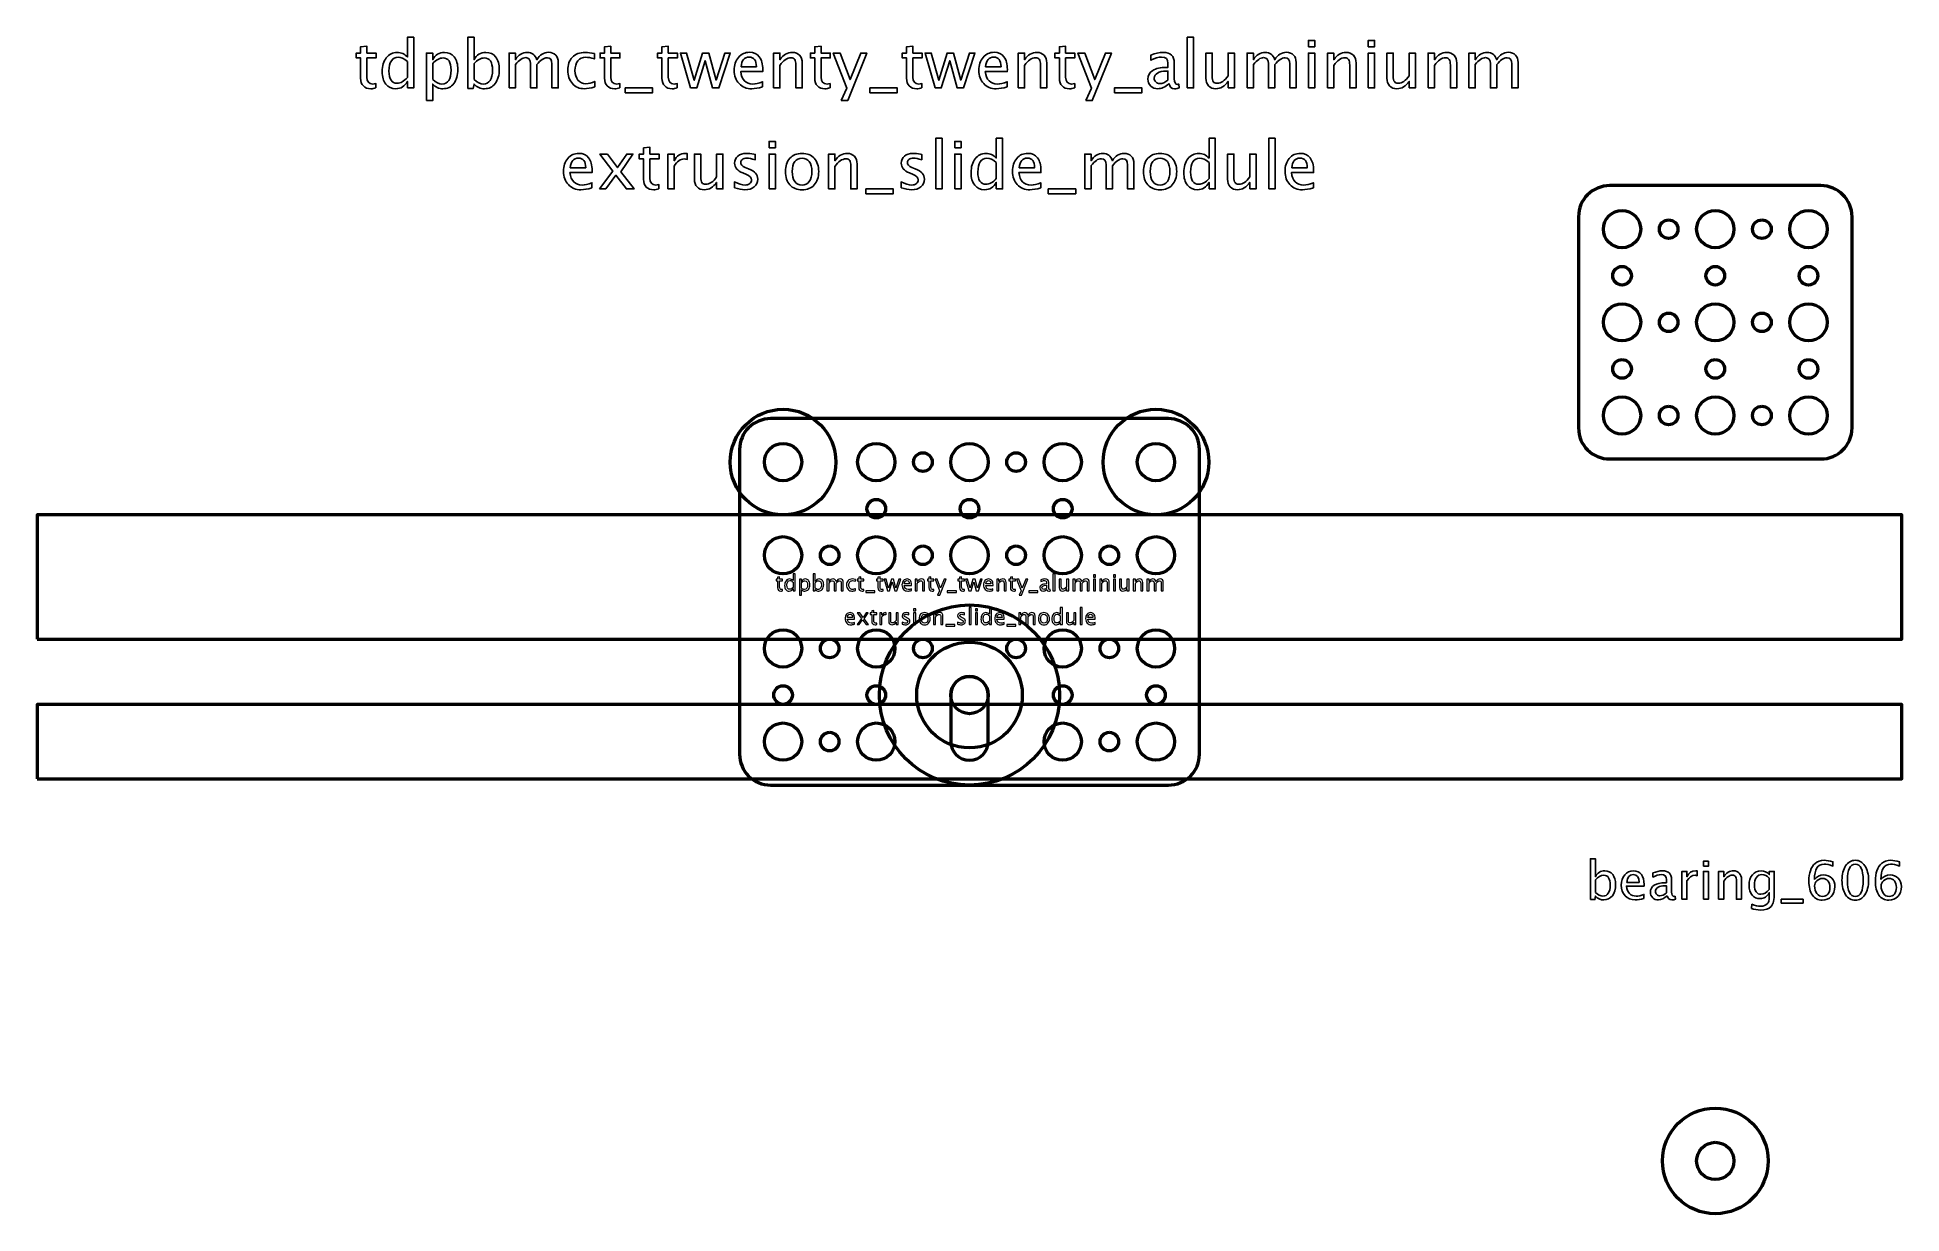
# Model space of a CAD drawing. Header units: centimetres. Extents: x -14.5 to 15.5, y -9.3 to 9.6.
import ezdxf

# ---------------------------------------------------------------- set-up
doc = ezdxf.new("R2010")
doc.units = ezdxf.units.CM
doc.header["$MEASUREMENT"] = 0
doc.layers.add('Layer 1', color=7, linetype='Continuous')

msp = doc.modelspace()

# ---------------------------------------------------------------- linework, layer by layer
at = {"layer": 'Layer 1', "color": 4, "lineweight": 53}
for points in [[(-14.50011, -0.09999), (15.49989, -0.09999), (15.49989, 1.90001), (-14.50011, 1.90001), (-14.50011, -0.09999)], [(-14.50011, -2.35), (15.49989, -2.35), (15.49989, -1.15), (-14.50011, -1.15), (-14.50011, -2.35)]]:
    msp.add_lwpolyline(points, close=True, dxfattribs=at)
at = {"layer": 'Layer 1', "lineweight": 53}
for centre, major_axis in [((11.00001, 6.49999), (0, 0.30001)), ((11.75, 6.5), (0, 0.15)), ((12.50001, 6.49999), (0, 0.30001)), ((13.25, 6.5), (0, 0.15)), ((14.00001, 6.49999), (0, 0.30001)), ((11, 5.75), (0, 0.15)), ((12.5, 5.75), (0, 0.15)), ((14, 5.75), (0, 0.15)), ((11.00001, 4.99999), (0, 0.30001)), ((11.75, 5), (0, 0.15)), ((12.50001, 4.99999), (0, 0.30001)), ((13.25, 5), (0, 0.15)), ((14.00001, 4.99999), (0, 0.30001)), ((11, 4.25), (0, 0.15)), ((12.5, 4.25), (0, 0.15)), ((14, 4.25), (0, 0.15)), ((11.00001, 3.49999), (0, 0.30001)), ((11.75, 3.5), (0, 0.15)), ((12.50001, 3.49999), (0, 0.30001)), ((13.25, 3.5), (0, 0.15)), ((14.00001, 3.49999), (0, 0.30001)), ((-2.5, 2.75), (0, 0.3)), ((-0.99999, 2.74999), (0, 0.30001)), ((0.50001, 2.74999), (0, 0.30001)), ((2.00001, 2.74999), (0, 0.30001)), ((3.5, 2.75), (0, 0.3)), ((-0.25, 2.75), (0, 0.15)), ((1.25, 2.75), (0, 0.15)), ((-1, 2), (0, 0.15)), ((0.5, 2), (0, 0.15)), ((2, 2), (0, 0.15)), ((-2.49999, 1.24999), (0, 0.30001)), ((-0.99999, 1.24999), (0, 0.30001)), ((0.50001, 1.24999), (0, 0.30001)), ((2.00001, 1.24999), (0, 0.30001)), ((3.50001, 1.24999), (0, 0.30001)), ((-1.75, 1.25), (0, 0.15)), ((-0.25, 1.25), (0, 0.15)), ((1.25, 1.25), (0, 0.15)), ((2.75, 1.25), (0, 0.15)), ((-2.49999, -0.25001), (0, 0.30001)), ((-0.99999, -0.25001), (0, 0.30001)), ((2.00001, -0.25001), (0, 0.30001)), ((3.50001, -0.25001), (0, 0.30001)), ((-1.75, -0.25), (0, 0.15)), ((-0.25, -0.25), (0, 0.15)), ((1.25, -0.25), (0, 0.15)), ((2.75, -0.25), (0, 0.15)), ((-2.5, -1), (0, 0.15)), ((-1, -1), (0, 0.15)), ((2, -1), (0, 0.15)), ((3.5, -1), (0, 0.15)), ((-2.49999, -1.75001), (0, 0.30001)), ((-0.99999, -1.75001), (0, 0.30001)), ((2.00001, -1.75001), (0, 0.30001)), ((3.50001, -1.75001), (0, 0.30001)), ((-1.75, -1.75), (0, 0.15)), ((2.75, -1.75), (0, 0.15)), ((12.5, -8.5), (0, 0.85)), ((12.5, -8.5), (0, 0.3))]:
    msp.add_ellipse(centre, major_axis=major_axis, ratio=1, dxfattribs=at)
at = {"layer": 'Layer 1', "color": 4, "lineweight": 53}
for centre, major_axis in [((-2.5, 2.75), (0, 0.85)), ((3.5, 2.75), (0, 0.85)), ((-2.5, 2.75), (0, 0.3)), ((3.5, 2.75), (0, 0.3)), ((0.5, -1), (0, 1.45)), ((0.5, -1), (0, 0.85)), ((0.5, -1), (0, 0.3))]:
    msp.add_ellipse(centre, major_axis=major_axis, ratio=1, dxfattribs=at)
at = {"layer": 'Layer 1'}
for points, knots in [([(-9.05057, 8.77294), (-9.08196, 8.76429), (-9.1093, 8.76006), (-9.13241, 8.76006), (-9.13241, 8.76006), (-9.18427, 8.76006), (-9.22466, 8.77488), (-9.25359, 8.80451), (-9.25359, 8.80451), (-9.28269, 8.83414), (-9.29716, 8.87524), (-9.29716, 8.92798), (-9.29716, 8.92798), (-9.29716, 8.92798), (-9.29716, 9.25748), (-9.29716, 9.25748), (-9.29716, 9.25748), (-9.29716, 9.25748), (-9.36736, 9.25748), (-9.36736, 9.25748), (-9.36736, 9.25748), (-9.36736, 9.25748), (-9.36736, 9.33367), (-9.36736, 9.33367), (-9.36736, 9.33367), (-9.36736, 9.33367), (-9.29716, 9.33367), (-9.29716, 9.33367), (-9.29716, 9.33367), (-9.29716, 9.33367), (-9.29716, 9.4351), (-9.29716, 9.4351), (-9.29716, 9.4351), (-9.29716, 9.4351), (-9.19556, 9.4448), (-9.19556, 9.4448), (-9.19556, 9.4448), (-9.19556, 9.4448), (-9.19556, 9.33367), (-9.19556, 9.33367), (-9.19556, 9.33367), (-9.19556, 9.33367), (-9.04845, 9.33367), (-9.04845, 9.33367), (-9.04845, 9.33367), (-9.04845, 9.33367), (-9.04845, 9.25748), (-9.04845, 9.25748), (-9.04845, 9.25748), (-9.04845, 9.25748), (-9.19556, 9.25748), (-9.19556, 9.25748), (-9.19556, 9.25748), (-9.19556, 9.25748), (-9.19556, 8.94633), (-9.19556, 8.94633), (-9.19556, 8.94633), (-9.19556, 8.87295), (-9.16363, 8.83626), (-9.09995, 8.83626), (-9.09995, 8.83626), (-9.08637, 8.83626), (-9.06997, 8.83855), (-9.05057, 8.84296), (-9.05057, 8.84296), (-9.05057, 8.84296), (-9.05057, 8.77294), (-9.05057, 8.77294)], [0, 0, 0, 0, 0.05555556, 0.05555556, 0.05555556, 0.05555556, 0.11111111, 0.11111111, 0.11111111, 0.11111111, 0.16666667, 0.16666667, 0.16666667, 0.16666667, 0.22222222, 0.22222222, 0.22222222, 0.22222222, 0.27777778, 0.27777778, 0.27777778, 0.27777778, 0.33333333, 0.33333333, 0.33333333, 0.33333333, 0.38888889, 0.38888889, 0.38888889, 0.38888889, 0.44444444, 0.44444444, 0.44444444, 0.44444444, 0.5, 0.5, 0.5, 0.5, 0.55555556, 0.55555556, 0.55555556, 0.55555556, 0.61111111, 0.61111111, 0.61111111, 0.61111111, 0.66666667, 0.66666667, 0.66666667, 0.66666667, 0.72222222, 0.72222222, 0.72222222, 0.72222222, 0.77777778, 0.77777778, 0.77777778, 0.77777778, 0.83333333, 0.83333333, 0.83333333, 0.83333333, 0.88888889, 0.88888889, 0.88888889, 0.88888889, 1, 1, 1, 1]), ([(-8.54467, 8.77276), (-8.54467, 8.77276), (-8.54467, 8.87806), (-8.54467, 8.87806), (-8.54467, 8.87806), (-8.58612, 8.79939), (-8.64857, 8.76006), (-8.732, 8.76006), (-8.732, 8.76006), (-8.79974, 8.76006), (-8.85301, 8.78458), (-8.89181, 8.83379), (-8.89181, 8.83379), (-8.93062, 8.883), (-8.95002, 8.95021), (-8.95002, 9.0354), (-8.95002, 9.0354), (-8.95002, 9.12854), (-8.92797, 9.2035), (-8.88405, 9.2603), (-8.88405, 9.2603), (-8.83995, 9.31692), (-8.7821, 9.34532), (-8.71031, 9.34532), (-8.71031, 9.34532), (-8.64381, 9.34532), (-8.58841, 9.31992), (-8.54467, 9.26894), (-8.54467, 9.26894), (-8.54467, 9.26894), (-8.54467, 9.58873), (-8.54467, 9.58873), (-8.54467, 9.58873), (-8.54467, 9.58873), (-8.44307, 9.58873), (-8.44307, 9.58873), (-8.44307, 9.58873), (-8.44307, 9.58873), (-8.44307, 8.77276), (-8.44307, 8.77276), (-8.44307, 8.77276), (-8.44307, 8.77276), (-8.54467, 8.77276), (-8.54467, 8.77276)], [0, 0, 0, 0, 0.08333333, 0.08333333, 0.08333333, 0.08333333, 0.16666667, 0.16666667, 0.16666667, 0.16666667, 0.25, 0.25, 0.25, 0.25, 0.33333333, 0.33333333, 0.33333333, 0.33333333, 0.41666667, 0.41666667, 0.41666667, 0.41666667, 0.5, 0.5, 0.5, 0.5, 0.58333333, 0.58333333, 0.58333333, 0.58333333, 0.66666667, 0.66666667, 0.66666667, 0.66666667, 0.75, 0.75, 0.75, 0.75, 0.83333333, 0.83333333, 0.83333333, 0.83333333, 1, 1, 1, 1]), ([(-8.23952, 8.5685), (-8.23952, 8.5685), (-8.23952, 9.33367), (-8.23952, 9.33367), (-8.23952, 9.33367), (-8.23952, 9.33367), (-8.13792, 9.33367), (-8.13792, 9.33367), (-8.13792, 9.33367), (-8.13792, 9.33367), (-8.13792, 9.22767), (-8.13792, 9.22767), (-8.13792, 9.22767), (-8.09629, 9.30616), (-8.03368, 9.34532), (-7.95023, 9.34532), (-7.95023, 9.34532), (-7.88268, 9.34532), (-7.82958, 9.3208), (-7.79078, 9.27159), (-7.79078, 9.27159), (-7.75197, 9.22237), (-7.73257, 9.15517), (-7.73257, 9.06997), (-7.73257, 9.06997), (-7.73257, 8.97719), (-7.75462, 8.90223), (-7.79854, 8.84543), (-7.79854, 8.84543), (-7.84246, 8.78846), (-7.90032, 8.76006), (-7.97194, 8.76006), (-7.97194, 8.76006), (-8.03844, 8.76006), (-8.09382, 8.78546), (-8.13792, 8.83644), (-8.13792, 8.83644), (-8.13792, 8.83644), (-8.13792, 8.5685), (-8.13792, 8.5685), (-8.13792, 8.5685), (-8.13792, 8.5685), (-8.23952, 8.5685), (-8.23952, 8.5685)], [0, 0, 0, 0, 0.08333333, 0.08333333, 0.08333333, 0.08333333, 0.16666667, 0.16666667, 0.16666667, 0.16666667, 0.25, 0.25, 0.25, 0.25, 0.33333333, 0.33333333, 0.33333333, 0.33333333, 0.41666667, 0.41666667, 0.41666667, 0.41666667, 0.5, 0.5, 0.5, 0.5, 0.58333333, 0.58333333, 0.58333333, 0.58333333, 0.66666667, 0.66666667, 0.66666667, 0.66666667, 0.75, 0.75, 0.75, 0.75, 0.83333333, 0.83333333, 0.83333333, 0.83333333, 1, 1, 1, 1]), ([(-7.57348, 8.76641), (-7.57348, 8.76641), (-7.57348, 9.58873), (-7.57348, 9.58873), (-7.57348, 9.58873), (-7.57348, 9.58873), (-7.47188, 9.58873), (-7.47188, 9.58873), (-7.47188, 9.58873), (-7.47188, 9.58873), (-7.47188, 9.22767), (-7.47188, 9.22767), (-7.47188, 9.22767), (-7.43025, 9.30616), (-7.36764, 9.34532), (-7.28419, 9.34532), (-7.28419, 9.34532), (-7.21664, 9.34532), (-7.16354, 9.3208), (-7.12474, 9.27159), (-7.12474, 9.27159), (-7.08593, 9.22237), (-7.06653, 9.15517), (-7.06653, 9.06997), (-7.06653, 9.06997), (-7.06653, 8.97719), (-7.08858, 8.90223), (-7.1325, 8.84543), (-7.1325, 8.84543), (-7.17642, 8.78846), (-7.23428, 8.76006), (-7.3059, 8.76006), (-7.3059, 8.76006), (-7.3724, 8.76006), (-7.42778, 8.78546), (-7.47188, 8.83644), (-7.47188, 8.83644), (-7.47188, 8.83644), (-7.48423, 8.76641), (-7.48423, 8.76641), (-7.48423, 8.76641), (-7.48423, 8.76641), (-7.57348, 8.76641), (-7.57348, 8.76641)], [0, 0, 0, 0, 0.08333333, 0.08333333, 0.08333333, 0.08333333, 0.16666667, 0.16666667, 0.16666667, 0.16666667, 0.25, 0.25, 0.25, 0.25, 0.33333333, 0.33333333, 0.33333333, 0.33333333, 0.41666667, 0.41666667, 0.41666667, 0.41666667, 0.5, 0.5, 0.5, 0.5, 0.58333333, 0.58333333, 0.58333333, 0.58333333, 0.66666667, 0.66666667, 0.66666667, 0.66666667, 0.75, 0.75, 0.75, 0.75, 0.83333333, 0.83333333, 0.83333333, 0.83333333, 1, 1, 1, 1]), ([(-6.90743, 8.77276), (-6.90743, 8.77276), (-6.90743, 9.33367), (-6.90743, 9.33367), (-6.90743, 9.33367), (-6.90743, 9.33367), (-6.80583, 9.33367), (-6.80583, 9.33367), (-6.80583, 9.33367), (-6.80583, 9.33367), (-6.80583, 9.22767), (-6.80583, 9.22767), (-6.80583, 9.22767), (-6.75627, 9.30616), (-6.69277, 9.34532), (-6.61497, 9.34532), (-6.61497, 9.34532), (-6.54, 9.34532), (-6.48903, 9.30616), (-6.46186, 9.22767), (-6.46186, 9.22767), (-6.41371, 9.30686), (-6.35092, 9.34637), (-6.27383, 9.34637), (-6.27383, 9.34637), (-6.22462, 9.34637), (-6.18634, 9.33191), (-6.159, 9.30281), (-6.159, 9.30281), (-6.13166, 9.2737), (-6.11791, 9.23296), (-6.11791, 9.18057), (-6.11791, 9.18057), (-6.11791, 9.18057), (-6.11791, 8.77276), (-6.11791, 8.77276), (-6.11791, 8.77276), (-6.11791, 8.77276), (-6.21951, 8.77276), (-6.21951, 8.77276), (-6.21951, 8.77276), (-6.21951, 8.77276), (-6.21951, 9.16381), (-6.21951, 9.16381), (-6.21951, 9.16381), (-6.21951, 9.22767), (-6.24491, 9.25959), (-6.29571, 9.25959), (-6.29571, 9.25959), (-6.34845, 9.25959), (-6.40383, 9.22237), (-6.46186, 9.14776), (-6.46186, 9.14776), (-6.46186, 9.14776), (-6.46186, 8.77276), (-6.46186, 8.77276), (-6.46186, 8.77276), (-6.46186, 8.77276), (-6.56346, 8.77276), (-6.56346, 8.77276), (-6.56346, 8.77276), (-6.56346, 8.77276), (-6.56346, 9.16417), (-6.56346, 9.16417), (-6.56346, 9.16417), (-6.56346, 9.22855), (-6.58922, 9.26065), (-6.64091, 9.26065), (-6.64091, 9.26065), (-6.69224, 9.26065), (-6.74727, 9.22326), (-6.80583, 9.14829), (-6.80583, 9.14829), (-6.80583, 9.14829), (-6.80583, 8.77276), (-6.80583, 8.77276), (-6.80583, 8.77276), (-6.80583, 8.77276), (-6.90743, 8.77276), (-6.90743, 8.77276)], [0, 0, 0, 0, 0.04761905, 0.04761905, 0.04761905, 0.04761905, 0.0952381, 0.0952381, 0.0952381, 0.0952381, 0.14285714, 0.14285714, 0.14285714, 0.14285714, 0.19047619, 0.19047619, 0.19047619, 0.19047619, 0.23809524, 0.23809524, 0.23809524, 0.23809524, 0.28571429, 0.28571429, 0.28571429, 0.28571429, 0.33333333, 0.33333333, 0.33333333, 0.33333333, 0.38095238, 0.38095238, 0.38095238, 0.38095238, 0.42857143, 0.42857143, 0.42857143, 0.42857143, 0.47619048, 0.47619048, 0.47619048, 0.47619048, 0.52380952, 0.52380952, 0.52380952, 0.52380952, 0.57142857, 0.57142857, 0.57142857, 0.57142857, 0.61904762, 0.61904762, 0.61904762, 0.61904762, 0.66666667, 0.66666667, 0.66666667, 0.66666667, 0.71428571, 0.71428571, 0.71428571, 0.71428571, 0.76190476, 0.76190476, 0.76190476, 0.76190476, 0.80952381, 0.80952381, 0.80952381, 0.80952381, 0.85714286, 0.85714286, 0.85714286, 0.85714286, 0.9047619, 0.9047619, 0.9047619, 0.9047619, 1, 1, 1, 1]), ([(-5.52982, 8.78969), (-5.59562, 8.76994), (-5.65242, 8.76006), (-5.70023, 8.76006), (-5.70023, 8.76006), (-5.77607, 8.76006), (-5.83887, 8.78811), (-5.88879, 8.84402), (-5.88879, 8.84402), (-5.9387, 8.90011), (-5.96375, 8.97084), (-5.96375, 9.05604), (-5.96375, 9.05604), (-5.96375, 9.14706), (-5.93906, 9.21814), (-5.88967, 9.26894), (-5.88967, 9.26894), (-5.84028, 9.31992), (-5.77131, 9.34532), (-5.68276, 9.34532), (-5.68276, 9.34532), (-5.6392, 9.34532), (-5.59015, 9.33932), (-5.53617, 9.32732), (-5.53617, 9.32732), (-5.53617, 9.32732), (-5.53617, 9.2416), (-5.53617, 9.2416), (-5.53617, 9.2416), (-5.5935, 9.25853), (-5.64025, 9.267), (-5.67624, 9.267), (-5.67624, 9.267), (-5.72845, 9.267), (-5.77025, 9.24742), (-5.80147, 9.20844), (-5.80147, 9.20844), (-5.83269, 9.16946), (-5.84839, 9.11742), (-5.84839, 9.05251), (-5.84839, 9.05251), (-5.84839, 8.98954), (-5.83216, 8.93874), (-5.79989, 8.89976), (-5.79989, 8.89976), (-5.76761, 8.86095), (-5.72545, 8.84155), (-5.67306, 8.84155), (-5.67306, 8.84155), (-5.62666, 8.84155), (-5.57904, 8.85355), (-5.52982, 8.87753), (-5.52982, 8.87753), (-5.52982, 8.87753), (-5.52982, 8.78969), (-5.52982, 8.78969)], [0, 0, 0, 0, 0.06666667, 0.06666667, 0.06666667, 0.06666667, 0.13333333, 0.13333333, 0.13333333, 0.13333333, 0.2, 0.2, 0.2, 0.2, 0.26666667, 0.26666667, 0.26666667, 0.26666667, 0.33333333, 0.33333333, 0.33333333, 0.33333333, 0.4, 0.4, 0.4, 0.4, 0.46666667, 0.46666667, 0.46666667, 0.46666667, 0.53333333, 0.53333333, 0.53333333, 0.53333333, 0.6, 0.6, 0.6, 0.6, 0.66666667, 0.66666667, 0.66666667, 0.66666667, 0.73333333, 0.73333333, 0.73333333, 0.73333333, 0.8, 0.8, 0.8, 0.8, 0.86666667, 0.86666667, 0.86666667, 0.86666667, 1, 1, 1, 1]), ([(-5.12643, 8.77294), (-5.15782, 8.76429), (-5.18516, 8.76006), (-5.20827, 8.76006), (-5.20827, 8.76006), (-5.26013, 8.76006), (-5.30052, 8.77488), (-5.32945, 8.80451), (-5.32945, 8.80451), (-5.35855, 8.83414), (-5.37302, 8.87524), (-5.37302, 8.92798), (-5.37302, 8.92798), (-5.37302, 8.92798), (-5.37302, 9.25748), (-5.37302, 9.25748), (-5.37302, 9.25748), (-5.37302, 9.25748), (-5.44322, 9.25748), (-5.44322, 9.25748), (-5.44322, 9.25748), (-5.44322, 9.25748), (-5.44322, 9.33367), (-5.44322, 9.33367), (-5.44322, 9.33367), (-5.44322, 9.33367), (-5.37302, 9.33367), (-5.37302, 9.33367), (-5.37302, 9.33367), (-5.37302, 9.33367), (-5.37302, 9.4351), (-5.37302, 9.4351), (-5.37302, 9.4351), (-5.37302, 9.4351), (-5.27142, 9.4448), (-5.27142, 9.4448), (-5.27142, 9.4448), (-5.27142, 9.4448), (-5.27142, 9.33367), (-5.27142, 9.33367), (-5.27142, 9.33367), (-5.27142, 9.33367), (-5.12431, 9.33367), (-5.12431, 9.33367), (-5.12431, 9.33367), (-5.12431, 9.33367), (-5.12431, 9.25748), (-5.12431, 9.25748), (-5.12431, 9.25748), (-5.12431, 9.25748), (-5.27142, 9.25748), (-5.27142, 9.25748), (-5.27142, 9.25748), (-5.27142, 9.25748), (-5.27142, 8.94633), (-5.27142, 8.94633), (-5.27142, 8.94633), (-5.27142, 8.87295), (-5.23949, 8.83626), (-5.17581, 8.83626), (-5.17581, 8.83626), (-5.16223, 8.83626), (-5.14583, 8.83855), (-5.12643, 8.84296), (-5.12643, 8.84296), (-5.12643, 8.84296), (-5.12643, 8.77294), (-5.12643, 8.77294)], [0, 0, 0, 0, 0.05555556, 0.05555556, 0.05555556, 0.05555556, 0.11111111, 0.11111111, 0.11111111, 0.11111111, 0.16666667, 0.16666667, 0.16666667, 0.16666667, 0.22222222, 0.22222222, 0.22222222, 0.22222222, 0.27777778, 0.27777778, 0.27777778, 0.27777778, 0.33333333, 0.33333333, 0.33333333, 0.33333333, 0.38888889, 0.38888889, 0.38888889, 0.38888889, 0.44444444, 0.44444444, 0.44444444, 0.44444444, 0.5, 0.5, 0.5, 0.5, 0.55555556, 0.55555556, 0.55555556, 0.55555556, 0.61111111, 0.61111111, 0.61111111, 0.61111111, 0.66666667, 0.66666667, 0.66666667, 0.66666667, 0.72222222, 0.72222222, 0.72222222, 0.72222222, 0.77777778, 0.77777778, 0.77777778, 0.77777778, 0.83333333, 0.83333333, 0.83333333, 0.83333333, 0.88888889, 0.88888889, 0.88888889, 0.88888889, 1, 1, 1, 1]), ([(-4.20144, 8.77294), (-4.23283, 8.76429), (-4.26017, 8.76006), (-4.28328, 8.76006), (-4.28328, 8.76006), (-4.33514, 8.76006), (-4.37553, 8.77488), (-4.40446, 8.80451), (-4.40446, 8.80451), (-4.43356, 8.83414), (-4.44803, 8.87524), (-4.44803, 8.92798), (-4.44803, 8.92798), (-4.44803, 8.92798), (-4.44803, 9.25748), (-4.44803, 9.25748), (-4.44803, 9.25748), (-4.44803, 9.25748), (-4.51823, 9.25748), (-4.51823, 9.25748), (-4.51823, 9.25748), (-4.51823, 9.25748), (-4.51823, 9.33367), (-4.51823, 9.33367), (-4.51823, 9.33367), (-4.51823, 9.33367), (-4.44803, 9.33367), (-4.44803, 9.33367), (-4.44803, 9.33367), (-4.44803, 9.33367), (-4.44803, 9.4351), (-4.44803, 9.4351), (-4.44803, 9.4351), (-4.44803, 9.4351), (-4.34643, 9.4448), (-4.34643, 9.4448), (-4.34643, 9.4448), (-4.34643, 9.4448), (-4.34643, 9.33367), (-4.34643, 9.33367), (-4.34643, 9.33367), (-4.34643, 9.33367), (-4.19932, 9.33367), (-4.19932, 9.33367), (-4.19932, 9.33367), (-4.19932, 9.33367), (-4.19932, 9.25748), (-4.19932, 9.25748), (-4.19932, 9.25748), (-4.19932, 9.25748), (-4.34643, 9.25748), (-4.34643, 9.25748), (-4.34643, 9.25748), (-4.34643, 9.25748), (-4.34643, 8.94633), (-4.34643, 8.94633), (-4.34643, 8.94633), (-4.34643, 8.87295), (-4.3145, 8.83626), (-4.25082, 8.83626), (-4.25082, 8.83626), (-4.23724, 8.83626), (-4.22084, 8.83855), (-4.20144, 8.84296), (-4.20144, 8.84296), (-4.20144, 8.84296), (-4.20144, 8.77294), (-4.20144, 8.77294)], [0, 0, 0, 0, 0.05555556, 0.05555556, 0.05555556, 0.05555556, 0.11111111, 0.11111111, 0.11111111, 0.11111111, 0.16666667, 0.16666667, 0.16666667, 0.16666667, 0.22222222, 0.22222222, 0.22222222, 0.22222222, 0.27777778, 0.27777778, 0.27777778, 0.27777778, 0.33333333, 0.33333333, 0.33333333, 0.33333333, 0.38888889, 0.38888889, 0.38888889, 0.38888889, 0.44444444, 0.44444444, 0.44444444, 0.44444444, 0.5, 0.5, 0.5, 0.5, 0.55555556, 0.55555556, 0.55555556, 0.55555556, 0.61111111, 0.61111111, 0.61111111, 0.61111111, 0.66666667, 0.66666667, 0.66666667, 0.66666667, 0.72222222, 0.72222222, 0.72222222, 0.72222222, 0.77777778, 0.77777778, 0.77777778, 0.77777778, 0.83333333, 0.83333333, 0.83333333, 0.83333333, 0.88888889, 0.88888889, 0.88888889, 0.88888889, 1, 1, 1, 1]), ([(-3.99082, 8.77276), (-3.99082, 8.77276), (-4.15169, 9.33367), (-4.15169, 9.33367), (-4.15169, 9.33367), (-4.15169, 9.33367), (-4.05256, 9.33367), (-4.05256, 9.33367), (-4.05256, 9.33367), (-4.05256, 9.33367), (-3.92926, 8.89817), (-3.92926, 8.89817), (-3.92926, 8.89817), (-3.92926, 8.89817), (-3.79627, 9.33367), (-3.79627, 9.33367), (-3.79627, 9.33367), (-3.79627, 9.33367), (-3.69466, 9.33367), (-3.69466, 9.33367), (-3.69466, 9.33367), (-3.69466, 9.33367), (-3.57771, 8.89888), (-3.57771, 8.89888), (-3.57771, 8.89888), (-3.57771, 8.89888), (-3.43625, 9.33367), (-3.43625, 9.33367), (-3.43625, 9.33367), (-3.43625, 9.33367), (-3.34947, 9.33367), (-3.34947, 9.33367), (-3.34947, 9.33367), (-3.34947, 9.33367), (-3.53256, 8.77276), (-3.53256, 8.77276), (-3.53256, 8.77276), (-3.53256, 8.77276), (-3.63416, 8.77276), (-3.63416, 8.77276), (-3.63416, 8.77276), (-3.63416, 8.77276), (-3.75445, 9.2102), (-3.75445, 9.2102), (-3.75445, 9.2102), (-3.75445, 9.2102), (-3.88922, 8.77276), (-3.88922, 8.77276), (-3.88922, 8.77276), (-3.88922, 8.77276), (-3.99082, 8.77276), (-3.99082, 8.77276)], [0, 0, 0, 0, 0.07142857, 0.07142857, 0.07142857, 0.07142857, 0.14285714, 0.14285714, 0.14285714, 0.14285714, 0.21428571, 0.21428571, 0.21428571, 0.21428571, 0.28571429, 0.28571429, 0.28571429, 0.28571429, 0.35714286, 0.35714286, 0.35714286, 0.35714286, 0.42857143, 0.42857143, 0.42857143, 0.42857143, 0.5, 0.5, 0.5, 0.5, 0.57142857, 0.57142857, 0.57142857, 0.57142857, 0.64285714, 0.64285714, 0.64285714, 0.64285714, 0.71428571, 0.71428571, 0.71428571, 0.71428571, 0.78571429, 0.78571429, 0.78571429, 0.78571429, 0.85714286, 0.85714286, 0.85714286, 0.85714286, 1, 1, 1, 1]), ([(-2.8293, 8.79075), (-2.89756, 8.77029), (-2.95596, 8.76006), (-3.00464, 8.76006), (-3.00464, 8.76006), (-3.08772, 8.76006), (-3.15528, 8.78758), (-3.20731, 8.84243), (-3.20731, 8.84243), (-3.25934, 8.89729), (-3.28545, 8.96837), (-3.28545, 9.05586), (-3.28545, 9.05586), (-3.28545, 9.14071), (-3.26252, 9.21038), (-3.21648, 9.26488), (-3.21648, 9.26488), (-3.17044, 9.31921), (-3.11153, 9.34637), (-3.03974, 9.34637), (-3.03974, 9.34637), (-2.97183, 9.34637), (-2.91926, 9.32221), (-2.88222, 9.27388), (-2.88222, 9.27388), (-2.84517, 9.22555), (-2.82665, 9.15711), (-2.82665, 9.06839), (-2.82665, 9.06839), (-2.82665, 9.06839), (-2.82718, 9.03734), (-2.82718, 9.03734), (-2.82718, 9.03734), (-2.82718, 9.03734), (-3.18173, 9.03734), (-3.18173, 9.03734), (-3.18173, 9.03734), (-3.16692, 8.90329), (-3.10148, 8.83626), (-2.98559, 8.83626), (-2.98559, 8.83626), (-2.94307, 8.83626), (-2.89104, 8.84825), (-2.8293, 8.87224), (-2.8293, 8.87224), (-2.8293, 8.87224), (-2.8293, 8.79075), (-2.8293, 8.79075)], [0, 0, 0, 0, 0.07692308, 0.07692308, 0.07692308, 0.07692308, 0.15384615, 0.15384615, 0.15384615, 0.15384615, 0.23076923, 0.23076923, 0.23076923, 0.23076923, 0.30769231, 0.30769231, 0.30769231, 0.30769231, 0.38461538, 0.38461538, 0.38461538, 0.38461538, 0.46153846, 0.46153846, 0.46153846, 0.46153846, 0.53846154, 0.53846154, 0.53846154, 0.53846154, 0.61538462, 0.61538462, 0.61538462, 0.61538462, 0.69230769, 0.69230769, 0.69230769, 0.69230769, 0.76923077, 0.76923077, 0.76923077, 0.76923077, 0.84615385, 0.84615385, 0.84615385, 0.84615385, 1, 1, 1, 1]), ([(-2.65132, 8.77276), (-2.65132, 8.77276), (-2.65132, 9.33367), (-2.65132, 9.33367), (-2.65132, 9.33367), (-2.65132, 9.33367), (-2.54972, 9.33367), (-2.54972, 9.33367), (-2.54972, 9.33367), (-2.54972, 9.33367), (-2.54972, 9.22767), (-2.54972, 9.22767), (-2.54972, 9.22767), (-2.49592, 9.30616), (-2.42995, 9.34532), (-2.35198, 9.34532), (-2.35198, 9.34532), (-2.30294, 9.34532), (-2.26396, 9.32997), (-2.23521, 9.2991), (-2.23521, 9.2991), (-2.20646, 9.26841), (-2.192, 9.22696), (-2.192, 9.1751), (-2.192, 9.1751), (-2.192, 9.1751), (-2.192, 8.77276), (-2.192, 8.77276), (-2.192, 8.77276), (-2.192, 8.77276), (-2.29359, 8.77276), (-2.29359, 8.77276), (-2.29359, 8.77276), (-2.29359, 8.77276), (-2.29359, 9.14194), (-2.29359, 9.14194), (-2.29359, 9.14194), (-2.29359, 9.18357), (-2.29977, 9.2132), (-2.31194, 9.23084), (-2.31194, 9.23084), (-2.32429, 9.24866), (-2.34457, 9.25748), (-2.37298, 9.25748), (-2.37298, 9.25748), (-2.43542, 9.25748), (-2.49433, 9.21673), (-2.54972, 9.13524), (-2.54972, 9.13524), (-2.54972, 9.13524), (-2.54972, 8.77276), (-2.54972, 8.77276), (-2.54972, 8.77276), (-2.54972, 8.77276), (-2.65132, 8.77276), (-2.65132, 8.77276)], [0, 0, 0, 0, 0.06666667, 0.06666667, 0.06666667, 0.06666667, 0.13333333, 0.13333333, 0.13333333, 0.13333333, 0.2, 0.2, 0.2, 0.2, 0.26666667, 0.26666667, 0.26666667, 0.26666667, 0.33333333, 0.33333333, 0.33333333, 0.33333333, 0.4, 0.4, 0.4, 0.4, 0.46666667, 0.46666667, 0.46666667, 0.46666667, 0.53333333, 0.53333333, 0.53333333, 0.53333333, 0.6, 0.6, 0.6, 0.6, 0.66666667, 0.66666667, 0.66666667, 0.66666667, 0.73333333, 0.73333333, 0.73333333, 0.73333333, 0.8, 0.8, 0.8, 0.8, 0.86666667, 0.86666667, 0.86666667, 0.86666667, 1, 1, 1, 1]), ([(-1.74363, 8.77294), (-1.77502, 8.76429), (-1.80236, 8.76006), (-1.82547, 8.76006), (-1.82547, 8.76006), (-1.87733, 8.76006), (-1.91772, 8.77488), (-1.94665, 8.80451), (-1.94665, 8.80451), (-1.97575, 8.83414), (-1.99022, 8.87524), (-1.99022, 8.92798), (-1.99022, 8.92798), (-1.99022, 8.92798), (-1.99022, 9.25748), (-1.99022, 9.25748), (-1.99022, 9.25748), (-1.99022, 9.25748), (-2.06042, 9.25748), (-2.06042, 9.25748), (-2.06042, 9.25748), (-2.06042, 9.25748), (-2.06042, 9.33367), (-2.06042, 9.33367), (-2.06042, 9.33367), (-2.06042, 9.33367), (-1.99022, 9.33367), (-1.99022, 9.33367), (-1.99022, 9.33367), (-1.99022, 9.33367), (-1.99022, 9.4351), (-1.99022, 9.4351), (-1.99022, 9.4351), (-1.99022, 9.4351), (-1.88862, 9.4448), (-1.88862, 9.4448), (-1.88862, 9.4448), (-1.88862, 9.4448), (-1.88862, 9.33367), (-1.88862, 9.33367), (-1.88862, 9.33367), (-1.88862, 9.33367), (-1.74151, 9.33367), (-1.74151, 9.33367), (-1.74151, 9.33367), (-1.74151, 9.33367), (-1.74151, 9.25748), (-1.74151, 9.25748), (-1.74151, 9.25748), (-1.74151, 9.25748), (-1.88862, 9.25748), (-1.88862, 9.25748), (-1.88862, 9.25748), (-1.88862, 9.25748), (-1.88862, 8.94633), (-1.88862, 8.94633), (-1.88862, 8.94633), (-1.88862, 8.87295), (-1.85669, 8.83626), (-1.79301, 8.83626), (-1.79301, 8.83626), (-1.77943, 8.83626), (-1.76303, 8.83855), (-1.74363, 8.84296), (-1.74363, 8.84296), (-1.74363, 8.84296), (-1.74363, 8.77294), (-1.74363, 8.77294)], [0, 0, 0, 0, 0.05555556, 0.05555556, 0.05555556, 0.05555556, 0.11111111, 0.11111111, 0.11111111, 0.11111111, 0.16666667, 0.16666667, 0.16666667, 0.16666667, 0.22222222, 0.22222222, 0.22222222, 0.22222222, 0.27777778, 0.27777778, 0.27777778, 0.27777778, 0.33333333, 0.33333333, 0.33333333, 0.33333333, 0.38888889, 0.38888889, 0.38888889, 0.38888889, 0.44444444, 0.44444444, 0.44444444, 0.44444444, 0.5, 0.5, 0.5, 0.5, 0.55555556, 0.55555556, 0.55555556, 0.55555556, 0.61111111, 0.61111111, 0.61111111, 0.61111111, 0.66666667, 0.66666667, 0.66666667, 0.66666667, 0.72222222, 0.72222222, 0.72222222, 0.72222222, 0.77777778, 0.77777778, 0.77777778, 0.77777778, 0.83333333, 0.83333333, 0.83333333, 0.83333333, 0.88888889, 0.88888889, 0.88888889, 0.88888889, 1, 1, 1, 1]), ([(-1.56546, 8.5685), (-1.56546, 8.5685), (-1.47444, 8.77205), (-1.47444, 8.77205), (-1.47444, 8.77205), (-1.47444, 8.77205), (-1.69175, 9.33367), (-1.69175, 9.33367), (-1.69175, 9.33367), (-1.69175, 9.33367), (-1.58275, 9.33367), (-1.58275, 9.33367), (-1.58275, 9.33367), (-1.58275, 9.33367), (-1.42117, 8.90893), (-1.42117, 8.90893), (-1.42117, 8.90893), (-1.42117, 8.90893), (-1.24883, 9.33367), (-1.24883, 9.33367), (-1.24883, 9.33367), (-1.24883, 9.33367), (-1.15305, 9.33367), (-1.15305, 9.33367), (-1.15305, 9.33367), (-1.15305, 9.33367), (-1.45963, 8.5685), (-1.45963, 8.5685), (-1.45963, 8.5685), (-1.45963, 8.5685), (-1.56546, 8.5685), (-1.56546, 8.5685)], [0, 0, 0, 0, 0.11111111, 0.11111111, 0.11111111, 0.11111111, 0.22222222, 0.22222222, 0.22222222, 0.22222222, 0.33333333, 0.33333333, 0.33333333, 0.33333333, 0.44444444, 0.44444444, 0.44444444, 0.44444444, 0.55555556, 0.55555556, 0.55555556, 0.55555556, 0.66666667, 0.66666667, 0.66666667, 0.66666667, 0.77777778, 0.77777778, 0.77777778, 0.77777778, 1, 1, 1, 1]), ([(-0.26565, 8.77294), (-0.29704, 8.76429), (-0.32438, 8.76006), (-0.34749, 8.76006), (-0.34749, 8.76006), (-0.39935, 8.76006), (-0.43974, 8.77488), (-0.46867, 8.80451), (-0.46867, 8.80451), (-0.49777, 8.83414), (-0.51224, 8.87524), (-0.51224, 8.92798), (-0.51224, 8.92798), (-0.51224, 8.92798), (-0.51224, 9.25748), (-0.51224, 9.25748), (-0.51224, 9.25748), (-0.51224, 9.25748), (-0.58244, 9.25748), (-0.58244, 9.25748), (-0.58244, 9.25748), (-0.58244, 9.25748), (-0.58244, 9.33367), (-0.58244, 9.33367), (-0.58244, 9.33367), (-0.58244, 9.33367), (-0.51224, 9.33367), (-0.51224, 9.33367), (-0.51224, 9.33367), (-0.51224, 9.33367), (-0.51224, 9.4351), (-0.51224, 9.4351), (-0.51224, 9.4351), (-0.51224, 9.4351), (-0.41064, 9.4448), (-0.41064, 9.4448), (-0.41064, 9.4448), (-0.41064, 9.4448), (-0.41064, 9.33367), (-0.41064, 9.33367), (-0.41064, 9.33367), (-0.41064, 9.33367), (-0.26353, 9.33367), (-0.26353, 9.33367), (-0.26353, 9.33367), (-0.26353, 9.33367), (-0.26353, 9.25748), (-0.26353, 9.25748), (-0.26353, 9.25748), (-0.26353, 9.25748), (-0.41064, 9.25748), (-0.41064, 9.25748), (-0.41064, 9.25748), (-0.41064, 9.25748), (-0.41064, 8.94633), (-0.41064, 8.94633), (-0.41064, 8.94633), (-0.41064, 8.87295), (-0.37871, 8.83626), (-0.31503, 8.83626), (-0.31503, 8.83626), (-0.30145, 8.83626), (-0.28505, 8.83855), (-0.26565, 8.84296), (-0.26565, 8.84296), (-0.26565, 8.84296), (-0.26565, 8.77294), (-0.26565, 8.77294)], [0, 0, 0, 0, 0.05555556, 0.05555556, 0.05555556, 0.05555556, 0.11111111, 0.11111111, 0.11111111, 0.11111111, 0.16666667, 0.16666667, 0.16666667, 0.16666667, 0.22222222, 0.22222222, 0.22222222, 0.22222222, 0.27777778, 0.27777778, 0.27777778, 0.27777778, 0.33333333, 0.33333333, 0.33333333, 0.33333333, 0.38888889, 0.38888889, 0.38888889, 0.38888889, 0.44444444, 0.44444444, 0.44444444, 0.44444444, 0.5, 0.5, 0.5, 0.5, 0.55555556, 0.55555556, 0.55555556, 0.55555556, 0.61111111, 0.61111111, 0.61111111, 0.61111111, 0.66666667, 0.66666667, 0.66666667, 0.66666667, 0.72222222, 0.72222222, 0.72222222, 0.72222222, 0.77777778, 0.77777778, 0.77777778, 0.77777778, 0.83333333, 0.83333333, 0.83333333, 0.83333333, 0.88888889, 0.88888889, 0.88888889, 0.88888889, 1, 1, 1, 1]), ([(-0.05503, 8.77276), (-0.05503, 8.77276), (-0.2159, 9.33367), (-0.2159, 9.33367), (-0.2159, 9.33367), (-0.2159, 9.33367), (-0.11677, 9.33367), (-0.11677, 9.33367), (-0.11677, 9.33367), (-0.11677, 9.33367), (0.00653, 8.89817), (0.00653, 8.89817), (0.00653, 8.89817), (0.00653, 8.89817), (0.13952, 9.33367), (0.13952, 9.33367), (0.13952, 9.33367), (0.13952, 9.33367), (0.24113, 9.33367), (0.24113, 9.33367), (0.24113, 9.33367), (0.24113, 9.33367), (0.35808, 8.89888), (0.35808, 8.89888), (0.35808, 8.89888), (0.35808, 8.89888), (0.49954, 9.33367), (0.49954, 9.33367), (0.49954, 9.33367), (0.49954, 9.33367), (0.58632, 9.33367), (0.58632, 9.33367), (0.58632, 9.33367), (0.58632, 9.33367), (0.40323, 8.77276), (0.40323, 8.77276), (0.40323, 8.77276), (0.40323, 8.77276), (0.30163, 8.77276), (0.30163, 8.77276), (0.30163, 8.77276), (0.30163, 8.77276), (0.18134, 9.2102), (0.18134, 9.2102), (0.18134, 9.2102), (0.18134, 9.2102), (0.04657, 8.77276), (0.04657, 8.77276), (0.04657, 8.77276), (0.04657, 8.77276), (-0.05503, 8.77276), (-0.05503, 8.77276)], [0, 0, 0, 0, 0.07142857, 0.07142857, 0.07142857, 0.07142857, 0.14285714, 0.14285714, 0.14285714, 0.14285714, 0.21428571, 0.21428571, 0.21428571, 0.21428571, 0.28571429, 0.28571429, 0.28571429, 0.28571429, 0.35714286, 0.35714286, 0.35714286, 0.35714286, 0.42857143, 0.42857143, 0.42857143, 0.42857143, 0.5, 0.5, 0.5, 0.5, 0.57142857, 0.57142857, 0.57142857, 0.57142857, 0.64285714, 0.64285714, 0.64285714, 0.64285714, 0.71428571, 0.71428571, 0.71428571, 0.71428571, 0.78571429, 0.78571429, 0.78571429, 0.78571429, 0.85714286, 0.85714286, 0.85714286, 0.85714286, 1, 1, 1, 1]), ([(1.10649, 8.79075), (1.03823, 8.77029), (0.97983, 8.76006), (0.93115, 8.76006), (0.93115, 8.76006), (0.84807, 8.76006), (0.78051, 8.78758), (0.72848, 8.84243), (0.72848, 8.84243), (0.67645, 8.89729), (0.65034, 8.96837), (0.65034, 9.05586), (0.65034, 9.05586), (0.65034, 9.14071), (0.67327, 9.21038), (0.71931, 9.26488), (0.71931, 9.26488), (0.76535, 9.31921), (0.82426, 9.34637), (0.89605, 9.34637), (0.89605, 9.34637), (0.96396, 9.34637), (1.01653, 9.32221), (1.05357, 9.27388), (1.05357, 9.27388), (1.09062, 9.22555), (1.10914, 9.15711), (1.10914, 9.06839), (1.10914, 9.06839), (1.10914, 9.06839), (1.10861, 9.03734), (1.10861, 9.03734), (1.10861, 9.03734), (1.10861, 9.03734), (0.75406, 9.03734), (0.75406, 9.03734), (0.75406, 9.03734), (0.76887, 8.90329), (0.83431, 8.83626), (0.9502, 8.83626), (0.9502, 8.83626), (0.99272, 8.83626), (1.04475, 8.84825), (1.10649, 8.87224), (1.10649, 8.87224), (1.10649, 8.87224), (1.10649, 8.79075), (1.10649, 8.79075)], [0, 0, 0, 0, 0.07692308, 0.07692308, 0.07692308, 0.07692308, 0.15384615, 0.15384615, 0.15384615, 0.15384615, 0.23076923, 0.23076923, 0.23076923, 0.23076923, 0.30769231, 0.30769231, 0.30769231, 0.30769231, 0.38461538, 0.38461538, 0.38461538, 0.38461538, 0.46153846, 0.46153846, 0.46153846, 0.46153846, 0.53846154, 0.53846154, 0.53846154, 0.53846154, 0.61538462, 0.61538462, 0.61538462, 0.61538462, 0.69230769, 0.69230769, 0.69230769, 0.69230769, 0.76923077, 0.76923077, 0.76923077, 0.76923077, 0.84615385, 0.84615385, 0.84615385, 0.84615385, 1, 1, 1, 1]), ([(1.28447, 8.77276), (1.28447, 8.77276), (1.28447, 9.33367), (1.28447, 9.33367), (1.28447, 9.33367), (1.28447, 9.33367), (1.38607, 9.33367), (1.38607, 9.33367), (1.38607, 9.33367), (1.38607, 9.33367), (1.38607, 9.22767), (1.38607, 9.22767), (1.38607, 9.22767), (1.43987, 9.30616), (1.50584, 9.34532), (1.58381, 9.34532), (1.58381, 9.34532), (1.63285, 9.34532), (1.67183, 9.32997), (1.70058, 9.2991), (1.70058, 9.2991), (1.72933, 9.26841), (1.74379, 9.22696), (1.74379, 9.1751), (1.74379, 9.1751), (1.74379, 9.1751), (1.74379, 8.77276), (1.74379, 8.77276), (1.74379, 8.77276), (1.74379, 8.77276), (1.6422, 8.77276), (1.6422, 8.77276), (1.6422, 8.77276), (1.6422, 8.77276), (1.6422, 9.14194), (1.6422, 9.14194), (1.6422, 9.14194), (1.6422, 9.18357), (1.63602, 9.2132), (1.62385, 9.23084), (1.62385, 9.23084), (1.6115, 9.24866), (1.59122, 9.25748), (1.56281, 9.25748), (1.56281, 9.25748), (1.50037, 9.25748), (1.44146, 9.21673), (1.38607, 9.13524), (1.38607, 9.13524), (1.38607, 9.13524), (1.38607, 8.77276), (1.38607, 8.77276), (1.38607, 8.77276), (1.38607, 8.77276), (1.28447, 8.77276), (1.28447, 8.77276)], [0, 0, 0, 0, 0.06666667, 0.06666667, 0.06666667, 0.06666667, 0.13333333, 0.13333333, 0.13333333, 0.13333333, 0.2, 0.2, 0.2, 0.2, 0.26666667, 0.26666667, 0.26666667, 0.26666667, 0.33333333, 0.33333333, 0.33333333, 0.33333333, 0.4, 0.4, 0.4, 0.4, 0.46666667, 0.46666667, 0.46666667, 0.46666667, 0.53333333, 0.53333333, 0.53333333, 0.53333333, 0.6, 0.6, 0.6, 0.6, 0.66666667, 0.66666667, 0.66666667, 0.66666667, 0.73333333, 0.73333333, 0.73333333, 0.73333333, 0.8, 0.8, 0.8, 0.8, 0.86666667, 0.86666667, 0.86666667, 0.86666667, 1, 1, 1, 1]), ([(2.19216, 8.77294), (2.16077, 8.76429), (2.13343, 8.76006), (2.11032, 8.76006), (2.11032, 8.76006), (2.05846, 8.76006), (2.01807, 8.77488), (1.98914, 8.80451), (1.98914, 8.80451), (1.96004, 8.83414), (1.94557, 8.87524), (1.94557, 8.92798), (1.94557, 8.92798), (1.94557, 8.92798), (1.94557, 9.25748), (1.94557, 9.25748), (1.94557, 9.25748), (1.94557, 9.25748), (1.87537, 9.25748), (1.87537, 9.25748), (1.87537, 9.25748), (1.87537, 9.25748), (1.87537, 9.33367), (1.87537, 9.33367), (1.87537, 9.33367), (1.87537, 9.33367), (1.94557, 9.33367), (1.94557, 9.33367), (1.94557, 9.33367), (1.94557, 9.33367), (1.94557, 9.4351), (1.94557, 9.4351), (1.94557, 9.4351), (1.94557, 9.4351), (2.04717, 9.4448), (2.04717, 9.4448), (2.04717, 9.4448), (2.04717, 9.4448), (2.04717, 9.33367), (2.04717, 9.33367), (2.04717, 9.33367), (2.04717, 9.33367), (2.19428, 9.33367), (2.19428, 9.33367), (2.19428, 9.33367), (2.19428, 9.33367), (2.19428, 9.25748), (2.19428, 9.25748), (2.19428, 9.25748), (2.19428, 9.25748), (2.04717, 9.25748), (2.04717, 9.25748), (2.04717, 9.25748), (2.04717, 9.25748), (2.04717, 8.94633), (2.04717, 8.94633), (2.04717, 8.94633), (2.04717, 8.87295), (2.0791, 8.83626), (2.14278, 8.83626), (2.14278, 8.83626), (2.15636, 8.83626), (2.17276, 8.83855), (2.19216, 8.84296), (2.19216, 8.84296), (2.19216, 8.84296), (2.19216, 8.77294), (2.19216, 8.77294)], [0, 0, 0, 0, 0.05555556, 0.05555556, 0.05555556, 0.05555556, 0.11111111, 0.11111111, 0.11111111, 0.11111111, 0.16666667, 0.16666667, 0.16666667, 0.16666667, 0.22222222, 0.22222222, 0.22222222, 0.22222222, 0.27777778, 0.27777778, 0.27777778, 0.27777778, 0.33333333, 0.33333333, 0.33333333, 0.33333333, 0.38888889, 0.38888889, 0.38888889, 0.38888889, 0.44444444, 0.44444444, 0.44444444, 0.44444444, 0.5, 0.5, 0.5, 0.5, 0.55555556, 0.55555556, 0.55555556, 0.55555556, 0.61111111, 0.61111111, 0.61111111, 0.61111111, 0.66666667, 0.66666667, 0.66666667, 0.66666667, 0.72222222, 0.72222222, 0.72222222, 0.72222222, 0.77777778, 0.77777778, 0.77777778, 0.77777778, 0.83333333, 0.83333333, 0.83333333, 0.83333333, 0.88888889, 0.88888889, 0.88888889, 0.88888889, 1, 1, 1, 1]), ([(2.37033, 8.5685), (2.37033, 8.5685), (2.46135, 8.77205), (2.46135, 8.77205), (2.46135, 8.77205), (2.46135, 8.77205), (2.24404, 9.33367), (2.24404, 9.33367), (2.24404, 9.33367), (2.24404, 9.33367), (2.35304, 9.33367), (2.35304, 9.33367), (2.35304, 9.33367), (2.35304, 9.33367), (2.51462, 8.90893), (2.51462, 8.90893), (2.51462, 8.90893), (2.51462, 8.90893), (2.68696, 9.33367), (2.68696, 9.33367), (2.68696, 9.33367), (2.68696, 9.33367), (2.78274, 9.33367), (2.78274, 9.33367), (2.78274, 9.33367), (2.78274, 9.33367), (2.47616, 8.5685), (2.47616, 8.5685), (2.47616, 8.5685), (2.47616, 8.5685), (2.37033, 8.5685), (2.37033, 8.5685)], [0, 0, 0, 0, 0.11111111, 0.11111111, 0.11111111, 0.11111111, 0.22222222, 0.22222222, 0.22222222, 0.22222222, 0.33333333, 0.33333333, 0.33333333, 0.33333333, 0.44444444, 0.44444444, 0.44444444, 0.44444444, 0.55555556, 0.55555556, 0.55555556, 0.55555556, 0.66666667, 0.66666667, 0.66666667, 0.66666667, 0.77777778, 0.77777778, 0.77777778, 0.77777778, 1, 1, 1, 1]), ([(3.70842, 8.8442), (3.64738, 8.78811), (3.58864, 8.76006), (3.5322, 8.76006), (3.5322, 8.76006), (3.48581, 8.76006), (3.44718, 8.77452), (3.41666, 8.80363), (3.41666, 8.80363), (3.38597, 8.83273), (3.37063, 8.86942), (3.37063, 8.91369), (3.37063, 8.91369), (3.37063, 8.9749), (3.39638, 9.022), (3.44788, 9.0548), (3.44788, 9.0548), (3.49939, 9.08761), (3.5733, 9.10402), (3.6696, 9.10402), (3.6696, 9.10402), (3.6696, 9.10402), (3.69342, 9.10402), (3.69342, 9.10402), (3.69342, 9.10402), (3.69342, 9.10402), (3.69342, 9.17157), (3.69342, 9.17157), (3.69342, 9.17157), (3.69342, 9.23666), (3.65955, 9.26912), (3.59164, 9.26912), (3.59164, 9.26912), (3.53908, 9.26912), (3.48157, 9.25254), (3.41931, 9.21938), (3.41931, 9.21938), (3.41931, 9.21938), (3.41931, 9.30298), (3.41931, 9.30298), (3.41931, 9.30298), (3.48775, 9.33121), (3.55231, 9.34532), (3.61281, 9.34532), (3.61281, 9.34532), (3.67507, 9.34532), (3.72112, 9.33121), (3.75058, 9.30281), (3.75058, 9.30281), (3.78021, 9.27441), (3.79503, 9.23066), (3.79503, 9.17157), (3.79503, 9.17157), (3.79503, 9.17157), (3.79503, 8.9181), (3.79503, 8.9181), (3.79503, 8.9181), (3.79503, 8.86007), (3.81284, 8.83097), (3.84865, 8.83097), (3.84865, 8.83097), (3.85306, 8.83097), (3.85958, 8.83167), (3.86823, 8.83308), (3.86823, 8.83308), (3.86823, 8.83308), (3.87546, 8.77664), (3.87546, 8.77664), (3.87546, 8.77664), (3.85235, 8.76553), (3.82695, 8.76006), (3.79908, 8.76006), (3.79908, 8.76006), (3.75164, 8.76006), (3.72147, 8.78811), (3.70842, 8.8442)], [0, 0, 0, 0, 0.05, 0.05, 0.05, 0.05, 0.1, 0.1, 0.1, 0.1, 0.15, 0.15, 0.15, 0.15, 0.2, 0.2, 0.2, 0.2, 0.25, 0.25, 0.25, 0.25, 0.3, 0.3, 0.3, 0.3, 0.35, 0.35, 0.35, 0.35, 0.4, 0.4, 0.4, 0.4, 0.45, 0.45, 0.45, 0.45, 0.5, 0.5, 0.5, 0.5, 0.55, 0.55, 0.55, 0.55, 0.6, 0.6, 0.6, 0.6, 0.65, 0.65, 0.65, 0.65, 0.7, 0.7, 0.7, 0.7, 0.75, 0.75, 0.75, 0.75, 0.8, 0.8, 0.8, 0.8, 0.85, 0.85, 0.85, 0.85, 0.9, 0.9, 0.9, 0.9, 1, 1, 1, 1]), ([(4.00369, 8.77276), (4.00369, 8.77276), (4.00369, 9.58873), (4.00369, 9.58873), (4.00369, 9.58873), (4.00369, 9.58873), (4.10529, 9.58873), (4.10529, 9.58873), (4.10529, 9.58873), (4.10529, 9.58873), (4.10529, 8.77276), (4.10529, 8.77276), (4.10529, 8.77276), (4.10529, 8.77276), (4.00369, 8.77276), (4.00369, 8.77276)], [0, 0, 0, 0, 0.2, 0.2, 0.2, 0.2, 0.4, 0.4, 0.4, 0.4, 0.6, 0.6, 0.6, 0.6, 1, 1, 1, 1]), ([(4.66093, 8.77276), (4.66093, 8.77276), (4.66093, 8.87824), (4.66093, 8.87824), (4.66093, 8.87824), (4.60677, 8.79939), (4.54097, 8.76006), (4.46371, 8.76006), (4.46371, 8.76006), (4.41468, 8.76006), (4.3757, 8.77541), (4.34677, 8.80627), (4.34677, 8.80627), (4.31766, 8.83714), (4.3032, 8.87859), (4.3032, 8.93098), (4.3032, 8.93098), (4.3032, 8.93098), (4.3032, 9.33367), (4.3032, 9.33367), (4.3032, 9.33367), (4.3032, 9.33367), (4.4048, 9.33367), (4.4048, 9.33367), (4.4048, 9.33367), (4.4048, 9.33367), (4.4048, 8.96414), (4.4048, 8.96414), (4.4048, 8.96414), (4.4048, 8.92198), (4.41097, 8.89217), (4.42314, 8.87454), (4.42314, 8.87454), (4.43549, 8.85672), (4.45595, 8.8479), (4.4847, 8.8479), (4.4847, 8.8479), (4.54679, 8.8479), (4.60572, 8.88865), (4.66093, 8.97031), (4.66093, 8.97031), (4.66093, 8.97031), (4.66093, 9.33367), (4.66093, 9.33367), (4.66093, 9.33367), (4.66093, 9.33367), (4.76252, 9.33367), (4.76252, 9.33367), (4.76252, 9.33367), (4.76252, 9.33367), (4.76252, 8.77276), (4.76252, 8.77276), (4.76252, 8.77276), (4.76252, 8.77276), (4.66093, 8.77276), (4.66093, 8.77276)], [0, 0, 0, 0, 0.06666667, 0.06666667, 0.06666667, 0.06666667, 0.13333333, 0.13333333, 0.13333333, 0.13333333, 0.2, 0.2, 0.2, 0.2, 0.26666667, 0.26666667, 0.26666667, 0.26666667, 0.33333333, 0.33333333, 0.33333333, 0.33333333, 0.4, 0.4, 0.4, 0.4, 0.46666667, 0.46666667, 0.46666667, 0.46666667, 0.53333333, 0.53333333, 0.53333333, 0.53333333, 0.6, 0.6, 0.6, 0.6, 0.66666667, 0.66666667, 0.66666667, 0.66666667, 0.73333333, 0.73333333, 0.73333333, 0.73333333, 0.8, 0.8, 0.8, 0.8, 0.86666667, 0.86666667, 0.86666667, 0.86666667, 1, 1, 1, 1]), ([(4.96643, 8.77276), (4.96643, 8.77276), (4.96643, 9.33367), (4.96643, 9.33367), (4.96643, 9.33367), (4.96643, 9.33367), (5.06803, 9.33367), (5.06803, 9.33367), (5.06803, 9.33367), (5.06803, 9.33367), (5.06803, 9.22767), (5.06803, 9.22767), (5.06803, 9.22767), (5.11759, 9.30616), (5.18109, 9.34532), (5.25889, 9.34532), (5.25889, 9.34532), (5.33386, 9.34532), (5.38483, 9.30616), (5.412, 9.22767), (5.412, 9.22767), (5.46015, 9.30686), (5.52294, 9.34637), (5.60003, 9.34637), (5.60003, 9.34637), (5.64924, 9.34637), (5.68752, 9.33191), (5.71486, 9.30281), (5.71486, 9.30281), (5.7422, 9.2737), (5.75595, 9.23296), (5.75595, 9.18057), (5.75595, 9.18057), (5.75595, 9.18057), (5.75595, 8.77276), (5.75595, 8.77276), (5.75595, 8.77276), (5.75595, 8.77276), (5.65435, 8.77276), (5.65435, 8.77276), (5.65435, 8.77276), (5.65435, 8.77276), (5.65435, 9.16381), (5.65435, 9.16381), (5.65435, 9.16381), (5.65435, 9.22767), (5.62895, 9.25959), (5.57815, 9.25959), (5.57815, 9.25959), (5.52541, 9.25959), (5.47003, 9.22237), (5.412, 9.14776), (5.412, 9.14776), (5.412, 9.14776), (5.412, 8.77276), (5.412, 8.77276), (5.412, 8.77276), (5.412, 8.77276), (5.3104, 8.77276), (5.3104, 8.77276), (5.3104, 8.77276), (5.3104, 8.77276), (5.3104, 9.16417), (5.3104, 9.16417), (5.3104, 9.16417), (5.3104, 9.22855), (5.28464, 9.26065), (5.23295, 9.26065), (5.23295, 9.26065), (5.18162, 9.26065), (5.12659, 9.22326), (5.06803, 9.14829), (5.06803, 9.14829), (5.06803, 9.14829), (5.06803, 8.77276), (5.06803, 8.77276), (5.06803, 8.77276), (5.06803, 8.77276), (4.96643, 8.77276), (4.96643, 8.77276)], [0, 0, 0, 0, 0.04761905, 0.04761905, 0.04761905, 0.04761905, 0.0952381, 0.0952381, 0.0952381, 0.0952381, 0.14285714, 0.14285714, 0.14285714, 0.14285714, 0.19047619, 0.19047619, 0.19047619, 0.19047619, 0.23809524, 0.23809524, 0.23809524, 0.23809524, 0.28571429, 0.28571429, 0.28571429, 0.28571429, 0.33333333, 0.33333333, 0.33333333, 0.33333333, 0.38095238, 0.38095238, 0.38095238, 0.38095238, 0.42857143, 0.42857143, 0.42857143, 0.42857143, 0.47619048, 0.47619048, 0.47619048, 0.47619048, 0.52380952, 0.52380952, 0.52380952, 0.52380952, 0.57142857, 0.57142857, 0.57142857, 0.57142857, 0.61904762, 0.61904762, 0.61904762, 0.61904762, 0.66666667, 0.66666667, 0.66666667, 0.66666667, 0.71428571, 0.71428571, 0.71428571, 0.71428571, 0.76190476, 0.76190476, 0.76190476, 0.76190476, 0.80952381, 0.80952381, 0.80952381, 0.80952381, 0.85714286, 0.85714286, 0.85714286, 0.85714286, 0.9047619, 0.9047619, 0.9047619, 0.9047619, 1, 1, 1, 1]), ([(5.95456, 9.43633), (5.95456, 9.43633), (5.95456, 9.53793), (5.95456, 9.53793), (5.95456, 9.53793), (5.95456, 9.53793), (6.05616, 9.53793), (6.05616, 9.53793), (6.05616, 9.53793), (6.05616, 9.53793), (6.05616, 9.43633), (6.05616, 9.43633), (6.05616, 9.43633), (6.05616, 9.43633), (5.95456, 9.43633), (5.95456, 9.43633)], [0, 0, 0, 0, 0.2, 0.2, 0.2, 0.2, 0.4, 0.4, 0.4, 0.4, 0.6, 0.6, 0.6, 0.6, 1, 1, 1, 1]), ([(5.95456, 8.77276), (5.95456, 8.77276), (5.95456, 9.33367), (5.95456, 9.33367), (5.95456, 9.33367), (5.95456, 9.33367), (6.05616, 9.33367), (6.05616, 9.33367), (6.05616, 9.33367), (6.05616, 9.33367), (6.05616, 8.77276), (6.05616, 8.77276), (6.05616, 8.77276), (6.05616, 8.77276), (5.95456, 8.77276), (5.95456, 8.77276)], [0, 0, 0, 0, 0.2, 0.2, 0.2, 0.2, 0.4, 0.4, 0.4, 0.4, 0.6, 0.6, 0.6, 0.6, 1, 1, 1, 1]), ([(6.26043, 8.77276), (6.26043, 8.77276), (6.26043, 9.33367), (6.26043, 9.33367), (6.26043, 9.33367), (6.26043, 9.33367), (6.36203, 9.33367), (6.36203, 9.33367), (6.36203, 9.33367), (6.36203, 9.33367), (6.36203, 9.22767), (6.36203, 9.22767), (6.36203, 9.22767), (6.41583, 9.30616), (6.4818, 9.34532), (6.55977, 9.34532), (6.55977, 9.34532), (6.60881, 9.34532), (6.64779, 9.32997), (6.67654, 9.2991), (6.67654, 9.2991), (6.70529, 9.26841), (6.71975, 9.22696), (6.71975, 9.1751), (6.71975, 9.1751), (6.71975, 9.1751), (6.71975, 8.77276), (6.71975, 8.77276), (6.71975, 8.77276), (6.71975, 8.77276), (6.61816, 8.77276), (6.61816, 8.77276), (6.61816, 8.77276), (6.61816, 8.77276), (6.61816, 9.14194), (6.61816, 9.14194), (6.61816, 9.14194), (6.61816, 9.18357), (6.61198, 9.2132), (6.59981, 9.23084), (6.59981, 9.23084), (6.58746, 9.24866), (6.56718, 9.25748), (6.53877, 9.25748), (6.53877, 9.25748), (6.47633, 9.25748), (6.41742, 9.21673), (6.36203, 9.13524), (6.36203, 9.13524), (6.36203, 9.13524), (6.36203, 8.77276), (6.36203, 8.77276), (6.36203, 8.77276), (6.36203, 8.77276), (6.26043, 8.77276), (6.26043, 8.77276)], [0, 0, 0, 0, 0.06666667, 0.06666667, 0.06666667, 0.06666667, 0.13333333, 0.13333333, 0.13333333, 0.13333333, 0.2, 0.2, 0.2, 0.2, 0.26666667, 0.26666667, 0.26666667, 0.26666667, 0.33333333, 0.33333333, 0.33333333, 0.33333333, 0.4, 0.4, 0.4, 0.4, 0.46666667, 0.46666667, 0.46666667, 0.46666667, 0.53333333, 0.53333333, 0.53333333, 0.53333333, 0.6, 0.6, 0.6, 0.6, 0.66666667, 0.66666667, 0.66666667, 0.66666667, 0.73333333, 0.73333333, 0.73333333, 0.73333333, 0.8, 0.8, 0.8, 0.8, 0.86666667, 0.86666667, 0.86666667, 0.86666667, 1, 1, 1, 1]), ([(6.9173, 9.43633), (6.9173, 9.43633), (6.9173, 9.53793), (6.9173, 9.53793), (6.9173, 9.53793), (6.9173, 9.53793), (7.0189, 9.53793), (7.0189, 9.53793), (7.0189, 9.53793), (7.0189, 9.53793), (7.0189, 9.43633), (7.0189, 9.43633), (7.0189, 9.43633), (7.0189, 9.43633), (6.9173, 9.43633), (6.9173, 9.43633)], [0, 0, 0, 0, 0.2, 0.2, 0.2, 0.2, 0.4, 0.4, 0.4, 0.4, 0.6, 0.6, 0.6, 0.6, 1, 1, 1, 1]), ([(6.9173, 8.77276), (6.9173, 8.77276), (6.9173, 9.33367), (6.9173, 9.33367), (6.9173, 9.33367), (6.9173, 9.33367), (7.0189, 9.33367), (7.0189, 9.33367), (7.0189, 9.33367), (7.0189, 9.33367), (7.0189, 8.77276), (7.0189, 8.77276), (7.0189, 8.77276), (7.0189, 8.77276), (6.9173, 8.77276), (6.9173, 8.77276)], [0, 0, 0, 0, 0.2, 0.2, 0.2, 0.2, 0.4, 0.4, 0.4, 0.4, 0.6, 0.6, 0.6, 0.6, 1, 1, 1, 1]), ([(7.57454, 8.77276), (7.57454, 8.77276), (7.57454, 8.87824), (7.57454, 8.87824), (7.57454, 8.87824), (7.52038, 8.79939), (7.45458, 8.76006), (7.37732, 8.76006), (7.37732, 8.76006), (7.32829, 8.76006), (7.28931, 8.77541), (7.26038, 8.80627), (7.26038, 8.80627), (7.23127, 8.83714), (7.21681, 8.87859), (7.21681, 8.93098), (7.21681, 8.93098), (7.21681, 8.93098), (7.21681, 9.33367), (7.21681, 9.33367), (7.21681, 9.33367), (7.21681, 9.33367), (7.31841, 9.33367), (7.31841, 9.33367), (7.31841, 9.33367), (7.31841, 9.33367), (7.31841, 8.96414), (7.31841, 8.96414), (7.31841, 8.96414), (7.31841, 8.92198), (7.32458, 8.89217), (7.33675, 8.87454), (7.33675, 8.87454), (7.3491, 8.85672), (7.36956, 8.8479), (7.39831, 8.8479), (7.39831, 8.8479), (7.4604, 8.8479), (7.51933, 8.88865), (7.57454, 8.97031), (7.57454, 8.97031), (7.57454, 8.97031), (7.57454, 9.33367), (7.57454, 9.33367), (7.57454, 9.33367), (7.57454, 9.33367), (7.67613, 9.33367), (7.67613, 9.33367), (7.67613, 9.33367), (7.67613, 9.33367), (7.67613, 8.77276), (7.67613, 8.77276), (7.67613, 8.77276), (7.67613, 8.77276), (7.57454, 8.77276), (7.57454, 8.77276)], [0, 0, 0, 0, 0.06666667, 0.06666667, 0.06666667, 0.06666667, 0.13333333, 0.13333333, 0.13333333, 0.13333333, 0.2, 0.2, 0.2, 0.2, 0.26666667, 0.26666667, 0.26666667, 0.26666667, 0.33333333, 0.33333333, 0.33333333, 0.33333333, 0.4, 0.4, 0.4, 0.4, 0.46666667, 0.46666667, 0.46666667, 0.46666667, 0.53333333, 0.53333333, 0.53333333, 0.53333333, 0.6, 0.6, 0.6, 0.6, 0.66666667, 0.66666667, 0.66666667, 0.66666667, 0.73333333, 0.73333333, 0.73333333, 0.73333333, 0.8, 0.8, 0.8, 0.8, 0.86666667, 0.86666667, 0.86666667, 0.86666667, 1, 1, 1, 1]), ([(7.88004, 8.77276), (7.88004, 8.77276), (7.88004, 9.33367), (7.88004, 9.33367), (7.88004, 9.33367), (7.88004, 9.33367), (7.98164, 9.33367), (7.98164, 9.33367), (7.98164, 9.33367), (7.98164, 9.33367), (7.98164, 9.22767), (7.98164, 9.22767), (7.98164, 9.22767), (8.03544, 9.30616), (8.10141, 9.34532), (8.17938, 9.34532), (8.17938, 9.34532), (8.22842, 9.34532), (8.2674, 9.32997), (8.29615, 9.2991), (8.29615, 9.2991), (8.3249, 9.26841), (8.33936, 9.22696), (8.33936, 9.1751), (8.33936, 9.1751), (8.33936, 9.1751), (8.33936, 8.77276), (8.33936, 8.77276), (8.33936, 8.77276), (8.33936, 8.77276), (8.23777, 8.77276), (8.23777, 8.77276), (8.23777, 8.77276), (8.23777, 8.77276), (8.23777, 9.14194), (8.23777, 9.14194), (8.23777, 9.14194), (8.23777, 9.18357), (8.23159, 9.2132), (8.21942, 9.23084), (8.21942, 9.23084), (8.20707, 9.24866), (8.18679, 9.25748), (8.15838, 9.25748), (8.15838, 9.25748), (8.09594, 9.25748), (8.03703, 9.21673), (7.98164, 9.13524), (7.98164, 9.13524), (7.98164, 9.13524), (7.98164, 8.77276), (7.98164, 8.77276), (7.98164, 8.77276), (7.98164, 8.77276), (7.88004, 8.77276), (7.88004, 8.77276)], [0, 0, 0, 0, 0.06666667, 0.06666667, 0.06666667, 0.06666667, 0.13333333, 0.13333333, 0.13333333, 0.13333333, 0.2, 0.2, 0.2, 0.2, 0.26666667, 0.26666667, 0.26666667, 0.26666667, 0.33333333, 0.33333333, 0.33333333, 0.33333333, 0.4, 0.4, 0.4, 0.4, 0.46666667, 0.46666667, 0.46666667, 0.46666667, 0.53333333, 0.53333333, 0.53333333, 0.53333333, 0.6, 0.6, 0.6, 0.6, 0.66666667, 0.66666667, 0.66666667, 0.66666667, 0.73333333, 0.73333333, 0.73333333, 0.73333333, 0.8, 0.8, 0.8, 0.8, 0.86666667, 0.86666667, 0.86666667, 0.86666667, 1, 1, 1, 1]), ([(8.53691, 8.77276), (8.53691, 8.77276), (8.53691, 9.33367), (8.53691, 9.33367), (8.53691, 9.33367), (8.53691, 9.33367), (8.63851, 9.33367), (8.63851, 9.33367), (8.63851, 9.33367), (8.63851, 9.33367), (8.63851, 9.22767), (8.63851, 9.22767), (8.63851, 9.22767), (8.68807, 9.30616), (8.75157, 9.34532), (8.82937, 9.34532), (8.82937, 9.34532), (8.90434, 9.34532), (8.95531, 9.30616), (8.98248, 9.22767), (8.98248, 9.22767), (9.03063, 9.30686), (9.09342, 9.34637), (9.17051, 9.34637), (9.17051, 9.34637), (9.21972, 9.34637), (9.258, 9.33191), (9.28534, 9.30281), (9.28534, 9.30281), (9.31268, 9.2737), (9.32643, 9.23296), (9.32643, 9.18057), (9.32643, 9.18057), (9.32643, 9.18057), (9.32643, 8.77276), (9.32643, 8.77276), (9.32643, 8.77276), (9.32643, 8.77276), (9.22483, 8.77276), (9.22483, 8.77276), (9.22483, 8.77276), (9.22483, 8.77276), (9.22483, 9.16381), (9.22483, 9.16381), (9.22483, 9.16381), (9.22483, 9.22767), (9.19943, 9.25959), (9.14863, 9.25959), (9.14863, 9.25959), (9.09589, 9.25959), (9.04051, 9.22237), (8.98248, 9.14776), (8.98248, 9.14776), (8.98248, 9.14776), (8.98248, 8.77276), (8.98248, 8.77276), (8.98248, 8.77276), (8.98248, 8.77276), (8.88088, 8.77276), (8.88088, 8.77276), (8.88088, 8.77276), (8.88088, 8.77276), (8.88088, 9.16417), (8.88088, 9.16417), (8.88088, 9.16417), (8.88088, 9.22855), (8.85512, 9.26065), (8.80343, 9.26065), (8.80343, 9.26065), (8.7521, 9.26065), (8.69707, 9.22326), (8.63851, 9.14829), (8.63851, 9.14829), (8.63851, 9.14829), (8.63851, 8.77276), (8.63851, 8.77276), (8.63851, 8.77276), (8.63851, 8.77276), (8.53691, 8.77276), (8.53691, 8.77276)], [0, 0, 0, 0, 0.04761905, 0.04761905, 0.04761905, 0.04761905, 0.0952381, 0.0952381, 0.0952381, 0.0952381, 0.14285714, 0.14285714, 0.14285714, 0.14285714, 0.19047619, 0.19047619, 0.19047619, 0.19047619, 0.23809524, 0.23809524, 0.23809524, 0.23809524, 0.28571429, 0.28571429, 0.28571429, 0.28571429, 0.33333333, 0.33333333, 0.33333333, 0.33333333, 0.38095238, 0.38095238, 0.38095238, 0.38095238, 0.42857143, 0.42857143, 0.42857143, 0.42857143, 0.47619048, 0.47619048, 0.47619048, 0.47619048, 0.52380952, 0.52380952, 0.52380952, 0.52380952, 0.57142857, 0.57142857, 0.57142857, 0.57142857, 0.61904762, 0.61904762, 0.61904762, 0.61904762, 0.66666667, 0.66666667, 0.66666667, 0.66666667, 0.71428571, 0.71428571, 0.71428571, 0.71428571, 0.76190476, 0.76190476, 0.76190476, 0.76190476, 0.80952381, 0.80952381, 0.80952381, 0.80952381, 0.85714286, 0.85714286, 0.85714286, 0.85714286, 0.9047619, 0.9047619, 0.9047619, 0.9047619, 1, 1, 1, 1]), ([(-8.54467, 9.19944), (-8.59741, 9.24583), (-8.64734, 9.26912), (-8.69461, 9.26912), (-8.69461, 9.26912), (-8.74118, 9.26912), (-8.77716, 9.24971), (-8.80274, 9.21073), (-8.80274, 9.21073), (-8.82831, 9.17193), (-8.84101, 9.11689), (-8.84101, 9.04563), (-8.84101, 9.04563), (-8.84101, 8.91458), (-8.79762, 8.84896), (-8.71066, 8.84896), (-8.71066, 8.84896), (-8.65422, 8.84896), (-8.59882, 8.87983), (-8.54467, 8.94139), (-8.54467, 8.94139), (-8.54467, 8.94139), (-8.54467, 9.19944), (-8.54467, 9.19944)], [0, 0, 0, 0, 0.14285714, 0.14285714, 0.14285714, 0.14285714, 0.28571429, 0.28571429, 0.28571429, 0.28571429, 0.42857143, 0.42857143, 0.42857143, 0.42857143, 0.57142857, 0.57142857, 0.57142857, 0.57142857, 0.71428571, 0.71428571, 0.71428571, 0.71428571, 1, 1, 1, 1]), ([(-8.13792, 8.90646), (-8.08553, 8.85972), (-8.03562, 8.83626), (-7.98817, 8.83626), (-7.98817, 8.83626), (-7.94141, 8.83626), (-7.90525, 8.85584), (-7.87985, 8.89482), (-7.87985, 8.89482), (-7.85428, 8.9338), (-7.84158, 8.98866), (-7.84158, 9.05957), (-7.84158, 9.05957), (-7.84158, 9.1908), (-7.88497, 9.25642), (-7.97176, 9.25642), (-7.97176, 9.25642), (-8.02856, 9.25642), (-8.08395, 9.22573), (-8.13792, 9.16417), (-8.13792, 9.16417), (-8.13792, 9.16417), (-8.13792, 8.90646), (-8.13792, 8.90646)], [0, 0, 0, 0, 0.14285714, 0.14285714, 0.14285714, 0.14285714, 0.28571429, 0.28571429, 0.28571429, 0.28571429, 0.42857143, 0.42857143, 0.42857143, 0.42857143, 0.57142857, 0.57142857, 0.57142857, 0.57142857, 0.71428571, 0.71428571, 0.71428571, 0.71428571, 1, 1, 1, 1]), ([(-7.47188, 8.90646), (-7.41949, 8.85972), (-7.36958, 8.83626), (-7.32213, 8.83626), (-7.32213, 8.83626), (-7.27537, 8.83626), (-7.23921, 8.85584), (-7.21381, 8.89482), (-7.21381, 8.89482), (-7.18824, 8.9338), (-7.17554, 8.98866), (-7.17554, 9.05957), (-7.17554, 9.05957), (-7.17554, 9.1908), (-7.21893, 9.25642), (-7.30572, 9.25642), (-7.30572, 9.25642), (-7.36252, 9.25642), (-7.41791, 9.22573), (-7.47188, 9.16417), (-7.47188, 9.16417), (-7.47188, 9.16417), (-7.47188, 8.90646), (-7.47188, 8.90646)], [0, 0, 0, 0, 0.14285714, 0.14285714, 0.14285714, 0.14285714, 0.28571429, 0.28571429, 0.28571429, 0.28571429, 0.42857143, 0.42857143, 0.42857143, 0.42857143, 0.57142857, 0.57142857, 0.57142857, 0.57142857, 0.71428571, 0.71428571, 0.71428571, 0.71428571, 1, 1, 1, 1]), ([(-3.17644, 9.11354), (-3.17644, 9.11354), (-2.92878, 9.11354), (-2.92878, 9.11354), (-2.92878, 9.11354), (-2.92878, 9.21796), (-2.96777, 9.27018), (-3.04556, 9.27018), (-3.04556, 9.27018), (-3.12388, 9.27018), (-3.16745, 9.21796), (-3.17644, 9.11354)], [0, 0, 0, 0, 0.25, 0.25, 0.25, 0.25, 0.5, 0.5, 0.5, 0.5, 1, 1, 1, 1]), ([(0.75935, 9.11354), (0.75935, 9.11354), (1.00701, 9.11354), (1.00701, 9.11354), (1.00701, 9.11354), (1.00701, 9.21796), (0.96802, 9.27018), (0.89023, 9.27018), (0.89023, 9.27018), (0.81191, 9.27018), (0.76834, 9.21796), (0.75935, 9.11354)], [0, 0, 0, 0, 0.25, 0.25, 0.25, 0.25, 0.5, 0.5, 0.5, 0.5, 1, 1, 1, 1]), ([(3.69342, 8.89958), (3.69342, 8.89958), (3.69342, 9.04369), (3.69342, 9.04369), (3.69342, 9.04369), (3.69342, 9.04369), (3.66079, 9.04475), (3.66079, 9.04475), (3.66079, 9.04475), (3.60434, 9.04475), (3.55883, 9.03434), (3.52408, 9.01353), (3.52408, 9.01353), (3.48951, 8.99254), (3.47223, 8.96485), (3.47223, 8.93027), (3.47223, 8.93027), (3.47223, 8.90611), (3.48087, 8.88565), (3.49798, 8.86889), (3.49798, 8.86889), (3.51526, 8.85213), (3.53626, 8.84367), (3.56113, 8.84367), (3.56113, 8.84367), (3.60346, 8.84367), (3.64756, 8.86237), (3.69342, 8.89958)], [0, 0, 0, 0, 0.125, 0.125, 0.125, 0.125, 0.25, 0.25, 0.25, 0.25, 0.375, 0.375, 0.375, 0.375, 0.5, 0.5, 0.5, 0.5, 0.625, 0.625, 0.625, 0.625, 0.75, 0.75, 0.75, 0.75, 1, 1, 1, 1]), ([(-5.03858, 8.69656), (-5.03858, 8.69656), (-5.03858, 8.77276), (-5.03858, 8.77276), (-5.03858, 8.77276), (-5.03858, 8.77276), (-4.5983, 8.77276), (-4.5983, 8.77276), (-4.5983, 8.77276), (-4.5983, 8.77276), (-4.5983, 8.69656), (-4.5983, 8.69656), (-4.5983, 8.69656), (-4.5983, 8.69656), (-5.03858, 8.69656), (-5.03858, 8.69656)], [0, 0, 0, 0, 0.2, 0.2, 0.2, 0.2, 0.4, 0.4, 0.4, 0.4, 0.6, 0.6, 0.6, 0.6, 1, 1, 1, 1]), ([(-1.10279, 8.69656), (-1.10279, 8.69656), (-1.10279, 8.77276), (-1.10279, 8.77276), (-1.10279, 8.77276), (-1.10279, 8.77276), (-0.66251, 8.77276), (-0.66251, 8.77276), (-0.66251, 8.77276), (-0.66251, 8.77276), (-0.66251, 8.69656), (-0.66251, 8.69656), (-0.66251, 8.69656), (-0.66251, 8.69656), (-1.10279, 8.69656), (-1.10279, 8.69656)], [0, 0, 0, 0, 0.2, 0.2, 0.2, 0.2, 0.4, 0.4, 0.4, 0.4, 0.6, 0.6, 0.6, 0.6, 1, 1, 1, 1]), ([(2.833, 8.69656), (2.833, 8.69656), (2.833, 8.77276), (2.833, 8.77276), (2.833, 8.77276), (2.833, 8.77276), (3.27328, 8.77276), (3.27328, 8.77276), (3.27328, 8.77276), (3.27328, 8.77276), (3.27328, 8.69656), (3.27328, 8.69656), (3.27328, 8.69656), (3.27328, 8.69656), (2.833, 8.69656), (2.833, 8.69656)], [0, 0, 0, 0, 0.2, 0.2, 0.2, 0.2, 0.4, 0.4, 0.4, 0.4, 0.6, 0.6, 0.6, 0.6, 1, 1, 1, 1]), ([(-4.49813, 7.14663), (-4.52952, 7.13798), (-4.55686, 7.13375), (-4.57997, 7.13375), (-4.57997, 7.13375), (-4.63183, 7.13375), (-4.67222, 7.14857), (-4.70115, 7.1782), (-4.70115, 7.1782), (-4.73025, 7.20783), (-4.74472, 7.24893), (-4.74472, 7.30167), (-4.74472, 7.30167), (-4.74472, 7.30167), (-4.74472, 7.63117), (-4.74472, 7.63117), (-4.74472, 7.63117), (-4.74472, 7.63117), (-4.81492, 7.63117), (-4.81492, 7.63117), (-4.81492, 7.63117), (-4.81492, 7.63117), (-4.81492, 7.70736), (-4.81492, 7.70736), (-4.81492, 7.70736), (-4.81492, 7.70736), (-4.74472, 7.70736), (-4.74472, 7.70736), (-4.74472, 7.70736), (-4.74472, 7.70736), (-4.74472, 7.80879), (-4.74472, 7.80879), (-4.74472, 7.80879), (-4.74472, 7.80879), (-4.64312, 7.81849), (-4.64312, 7.81849), (-4.64312, 7.81849), (-4.64312, 7.81849), (-4.64312, 7.70736), (-4.64312, 7.70736), (-4.64312, 7.70736), (-4.64312, 7.70736), (-4.49601, 7.70736), (-4.49601, 7.70736), (-4.49601, 7.70736), (-4.49601, 7.70736), (-4.49601, 7.63117), (-4.49601, 7.63117), (-4.49601, 7.63117), (-4.49601, 7.63117), (-4.64312, 7.63117), (-4.64312, 7.63117), (-4.64312, 7.63117), (-4.64312, 7.63117), (-4.64312, 7.32002), (-4.64312, 7.32002), (-4.64312, 7.32002), (-4.64312, 7.24664), (-4.61119, 7.20995), (-4.54751, 7.20995), (-4.54751, 7.20995), (-4.53393, 7.20995), (-4.51753, 7.21224), (-4.49813, 7.21665), (-4.49813, 7.21665), (-4.49813, 7.21665), (-4.49813, 7.14663), (-4.49813, 7.14663)], [0, 0, 0, 0, 0.05555556, 0.05555556, 0.05555556, 0.05555556, 0.11111111, 0.11111111, 0.11111111, 0.11111111, 0.16666667, 0.16666667, 0.16666667, 0.16666667, 0.22222222, 0.22222222, 0.22222222, 0.22222222, 0.27777778, 0.27777778, 0.27777778, 0.27777778, 0.33333333, 0.33333333, 0.33333333, 0.33333333, 0.38888889, 0.38888889, 0.38888889, 0.38888889, 0.44444444, 0.44444444, 0.44444444, 0.44444444, 0.5, 0.5, 0.5, 0.5, 0.55555556, 0.55555556, 0.55555556, 0.55555556, 0.61111111, 0.61111111, 0.61111111, 0.61111111, 0.66666667, 0.66666667, 0.66666667, 0.66666667, 0.72222222, 0.72222222, 0.72222222, 0.72222222, 0.77777778, 0.77777778, 0.77777778, 0.77777778, 0.83333333, 0.83333333, 0.83333333, 0.83333333, 0.88888889, 0.88888889, 0.88888889, 0.88888889, 1, 1, 1, 1]), ([(-2.72364, 7.81002), (-2.72364, 7.81002), (-2.72364, 7.91162), (-2.72364, 7.91162), (-2.72364, 7.91162), (-2.72364, 7.91162), (-2.62204, 7.91162), (-2.62204, 7.91162), (-2.62204, 7.91162), (-2.62204, 7.91162), (-2.62204, 7.81002), (-2.62204, 7.81002), (-2.62204, 7.81002), (-2.62204, 7.81002), (-2.72364, 7.81002), (-2.72364, 7.81002)], [0, 0, 0, 0, 0.2, 0.2, 0.2, 0.2, 0.4, 0.4, 0.4, 0.4, 0.6, 0.6, 0.6, 0.6, 1, 1, 1, 1]), ([(-0.04199, 7.14645), (-0.04199, 7.14645), (-0.04199, 7.96242), (-0.04199, 7.96242), (-0.04199, 7.96242), (-0.04199, 7.96242), (0.05961, 7.96242), (0.05961, 7.96242), (0.05961, 7.96242), (0.05961, 7.96242), (0.05961, 7.14645), (0.05961, 7.14645), (0.05961, 7.14645), (0.05961, 7.14645), (-0.04199, 7.14645), (-0.04199, 7.14645)], [0, 0, 0, 0, 0.2, 0.2, 0.2, 0.2, 0.4, 0.4, 0.4, 0.4, 0.6, 0.6, 0.6, 0.6, 1, 1, 1, 1]), ([(0.26387, 7.81002), (0.26387, 7.81002), (0.26387, 7.91162), (0.26387, 7.91162), (0.26387, 7.91162), (0.26387, 7.91162), (0.36547, 7.91162), (0.36547, 7.91162), (0.36547, 7.91162), (0.36547, 7.91162), (0.36547, 7.81002), (0.36547, 7.81002), (0.36547, 7.81002), (0.36547, 7.81002), (0.26387, 7.81002), (0.26387, 7.81002)], [0, 0, 0, 0, 0.2, 0.2, 0.2, 0.2, 0.4, 0.4, 0.4, 0.4, 0.6, 0.6, 0.6, 0.6, 1, 1, 1, 1]), ([(0.93063, 7.14645), (0.93063, 7.14645), (0.93063, 7.25175), (0.93063, 7.25175), (0.93063, 7.25175), (0.88918, 7.17308), (0.82673, 7.13375), (0.7433, 7.13375), (0.7433, 7.13375), (0.67556, 7.13375), (0.62229, 7.15827), (0.58349, 7.20748), (0.58349, 7.20748), (0.54468, 7.25669), (0.52528, 7.3239), (0.52528, 7.40909), (0.52528, 7.40909), (0.52528, 7.50223), (0.54733, 7.57719), (0.59125, 7.63399), (0.59125, 7.63399), (0.63535, 7.69061), (0.6932, 7.71901), (0.76499, 7.71901), (0.76499, 7.71901), (0.83149, 7.71901), (0.88689, 7.69361), (0.93063, 7.64263), (0.93063, 7.64263), (0.93063, 7.64263), (0.93063, 7.96242), (0.93063, 7.96242), (0.93063, 7.96242), (0.93063, 7.96242), (1.03223, 7.96242), (1.03223, 7.96242), (1.03223, 7.96242), (1.03223, 7.96242), (1.03223, 7.14645), (1.03223, 7.14645), (1.03223, 7.14645), (1.03223, 7.14645), (0.93063, 7.14645), (0.93063, 7.14645)], [0, 0, 0, 0, 0.08333333, 0.08333333, 0.08333333, 0.08333333, 0.16666667, 0.16666667, 0.16666667, 0.16666667, 0.25, 0.25, 0.25, 0.25, 0.33333333, 0.33333333, 0.33333333, 0.33333333, 0.41666667, 0.41666667, 0.41666667, 0.41666667, 0.5, 0.5, 0.5, 0.5, 0.58333333, 0.58333333, 0.58333333, 0.58333333, 0.66666667, 0.66666667, 0.66666667, 0.66666667, 0.75, 0.75, 0.75, 0.75, 0.83333333, 0.83333333, 0.83333333, 0.83333333, 1, 1, 1, 1]), ([(4.35383, 7.14645), (4.35383, 7.14645), (4.35383, 7.25175), (4.35383, 7.25175), (4.35383, 7.25175), (4.31238, 7.17308), (4.24993, 7.13375), (4.1665, 7.13375), (4.1665, 7.13375), (4.09876, 7.13375), (4.04549, 7.15827), (4.00669, 7.20748), (4.00669, 7.20748), (3.96788, 7.25669), (3.94848, 7.3239), (3.94848, 7.40909), (3.94848, 7.40909), (3.94848, 7.50223), (3.97053, 7.57719), (4.01445, 7.63399), (4.01445, 7.63399), (4.05855, 7.69061), (4.1164, 7.71901), (4.18819, 7.71901), (4.18819, 7.71901), (4.25469, 7.71901), (4.31009, 7.69361), (4.35383, 7.64263), (4.35383, 7.64263), (4.35383, 7.64263), (4.35383, 7.96242), (4.35383, 7.96242), (4.35383, 7.96242), (4.35383, 7.96242), (4.45543, 7.96242), (4.45543, 7.96242), (4.45543, 7.96242), (4.45543, 7.96242), (4.45543, 7.14645), (4.45543, 7.14645), (4.45543, 7.14645), (4.45543, 7.14645), (4.35383, 7.14645), (4.35383, 7.14645)], [0, 0, 0, 0, 0.08333333, 0.08333333, 0.08333333, 0.08333333, 0.16666667, 0.16666667, 0.16666667, 0.16666667, 0.25, 0.25, 0.25, 0.25, 0.33333333, 0.33333333, 0.33333333, 0.33333333, 0.41666667, 0.41666667, 0.41666667, 0.41666667, 0.5, 0.5, 0.5, 0.5, 0.58333333, 0.58333333, 0.58333333, 0.58333333, 0.66666667, 0.66666667, 0.66666667, 0.66666667, 0.75, 0.75, 0.75, 0.75, 0.83333333, 0.83333333, 0.83333333, 0.83333333, 1, 1, 1, 1]), ([(5.31585, 7.14645), (5.31585, 7.14645), (5.31585, 7.96242), (5.31585, 7.96242), (5.31585, 7.96242), (5.31585, 7.96242), (5.41745, 7.96242), (5.41745, 7.96242), (5.41745, 7.96242), (5.41745, 7.96242), (5.41745, 7.14645), (5.41745, 7.14645), (5.41745, 7.14645), (5.41745, 7.14645), (5.31585, 7.14645), (5.31585, 7.14645)], [0, 0, 0, 0, 0.2, 0.2, 0.2, 0.2, 0.4, 0.4, 0.4, 0.4, 0.6, 0.6, 0.6, 0.6, 1, 1, 1, 1]), ([(-5.57604, 7.16444), (-5.6443, 7.14398), (-5.7027, 7.13375), (-5.75138, 7.13375), (-5.75138, 7.13375), (-5.83446, 7.13375), (-5.90202, 7.16127), (-5.95405, 7.21612), (-5.95405, 7.21612), (-6.00608, 7.27098), (-6.03219, 7.34206), (-6.03219, 7.42955), (-6.03219, 7.42955), (-6.03219, 7.5144), (-6.00926, 7.58407), (-5.96322, 7.63857), (-5.96322, 7.63857), (-5.91718, 7.6929), (-5.85827, 7.72006), (-5.78648, 7.72006), (-5.78648, 7.72006), (-5.71857, 7.72006), (-5.666, 7.6959), (-5.62896, 7.64757), (-5.62896, 7.64757), (-5.59191, 7.59924), (-5.57339, 7.5308), (-5.57339, 7.44208), (-5.57339, 7.44208), (-5.57339, 7.44208), (-5.57392, 7.41103), (-5.57392, 7.41103), (-5.57392, 7.41103), (-5.57392, 7.41103), (-5.92847, 7.41103), (-5.92847, 7.41103), (-5.92847, 7.41103), (-5.91366, 7.27698), (-5.84822, 7.20995), (-5.73233, 7.20995), (-5.73233, 7.20995), (-5.68981, 7.20995), (-5.63778, 7.22194), (-5.57604, 7.24593), (-5.57604, 7.24593), (-5.57604, 7.24593), (-5.57604, 7.16444), (-5.57604, 7.16444)], [0, 0, 0, 0, 0.07692308, 0.07692308, 0.07692308, 0.07692308, 0.15384615, 0.15384615, 0.15384615, 0.15384615, 0.23076923, 0.23076923, 0.23076923, 0.23076923, 0.30769231, 0.30769231, 0.30769231, 0.30769231, 0.38461538, 0.38461538, 0.38461538, 0.38461538, 0.46153846, 0.46153846, 0.46153846, 0.46153846, 0.53846154, 0.53846154, 0.53846154, 0.53846154, 0.61538462, 0.61538462, 0.61538462, 0.61538462, 0.69230769, 0.69230769, 0.69230769, 0.69230769, 0.76923077, 0.76923077, 0.76923077, 0.76923077, 0.84615385, 0.84615385, 0.84615385, 0.84615385, 1, 1, 1, 1]), ([(-5.92318, 7.48723), (-5.92318, 7.48723), (-5.67552, 7.48723), (-5.67552, 7.48723), (-5.67552, 7.48723), (-5.67552, 7.59165), (-5.71451, 7.64387), (-5.7923, 7.64387), (-5.7923, 7.64387), (-5.87062, 7.64387), (-5.91419, 7.59165), (-5.92318, 7.48723)], [0, 0, 0, 0, 0.25, 0.25, 0.25, 0.25, 0.5, 0.5, 0.5, 0.5, 1, 1, 1, 1]), ([(-5.45415, 7.14645), (-5.45415, 7.14645), (-5.24055, 7.4359), (-5.24055, 7.4359), (-5.24055, 7.4359), (-5.24055, 7.4359), (-5.4478, 7.70736), (-5.4478, 7.70736), (-5.4478, 7.70736), (-5.4478, 7.70736), (-5.32662, 7.70736), (-5.32662, 7.70736), (-5.32662, 7.70736), (-5.32662, 7.70736), (-5.16293, 7.49129), (-5.16293, 7.49129), (-5.16293, 7.49129), (-5.16293, 7.49129), (-5.01476, 7.70736), (-5.01476, 7.70736), (-5.01476, 7.70736), (-5.01476, 7.70736), (-4.91545, 7.70736), (-4.91545, 7.70736), (-4.91545, 7.70736), (-4.91545, 7.70736), (-5.10948, 7.42285), (-5.10948, 7.42285), (-5.10948, 7.42285), (-5.10948, 7.42285), (-4.89852, 7.14645), (-4.89852, 7.14645), (-4.89852, 7.14645), (-4.89852, 7.14645), (-5.0197, 7.14645), (-5.0197, 7.14645), (-5.0197, 7.14645), (-5.0197, 7.14645), (-5.18869, 7.3687), (-5.18869, 7.3687), (-5.18869, 7.3687), (-5.18869, 7.3687), (-5.3522, 7.14645), (-5.3522, 7.14645), (-5.3522, 7.14645), (-5.3522, 7.14645), (-5.45415, 7.14645), (-5.45415, 7.14645)], [0, 0, 0, 0, 0.07692308, 0.07692308, 0.07692308, 0.07692308, 0.15384615, 0.15384615, 0.15384615, 0.15384615, 0.23076923, 0.23076923, 0.23076923, 0.23076923, 0.30769231, 0.30769231, 0.30769231, 0.30769231, 0.38461538, 0.38461538, 0.38461538, 0.38461538, 0.46153846, 0.46153846, 0.46153846, 0.46153846, 0.53846154, 0.53846154, 0.53846154, 0.53846154, 0.61538462, 0.61538462, 0.61538462, 0.61538462, 0.69230769, 0.69230769, 0.69230769, 0.69230769, 0.76923077, 0.76923077, 0.76923077, 0.76923077, 0.84615385, 0.84615385, 0.84615385, 0.84615385, 1, 1, 1, 1]), ([(-4.35312, 7.14645), (-4.35312, 7.14645), (-4.35312, 7.70736), (-4.35312, 7.70736), (-4.35312, 7.70736), (-4.35312, 7.70736), (-4.25152, 7.70736), (-4.25152, 7.70736), (-4.25152, 7.70736), (-4.25152, 7.70736), (-4.25152, 7.60136), (-4.25152, 7.60136), (-4.25152, 7.60136), (-4.21113, 7.67985), (-4.15257, 7.71901), (-4.07566, 7.71901), (-4.07566, 7.71901), (-4.06524, 7.71901), (-4.05431, 7.71812), (-4.04302, 7.71636), (-4.04302, 7.71636), (-4.04302, 7.71636), (-4.04302, 7.62129), (-4.04302, 7.62129), (-4.04302, 7.62129), (-4.06066, 7.62711), (-4.07619, 7.63011), (-4.0896, 7.63011), (-4.0896, 7.63011), (-4.15415, 7.63011), (-4.20813, 7.59201), (-4.25152, 7.51563), (-4.25152, 7.51563), (-4.25152, 7.51563), (-4.25152, 7.14645), (-4.25152, 7.14645), (-4.25152, 7.14645), (-4.25152, 7.14645), (-4.35312, 7.14645), (-4.35312, 7.14645)], [0, 0, 0, 0, 0.09090909, 0.09090909, 0.09090909, 0.09090909, 0.18181818, 0.18181818, 0.18181818, 0.18181818, 0.27272727, 0.27272727, 0.27272727, 0.27272727, 0.36363636, 0.36363636, 0.36363636, 0.36363636, 0.45454545, 0.45454545, 0.45454545, 0.45454545, 0.54545455, 0.54545455, 0.54545455, 0.54545455, 0.63636364, 0.63636364, 0.63636364, 0.63636364, 0.72727273, 0.72727273, 0.72727273, 0.72727273, 0.81818182, 0.81818182, 0.81818182, 0.81818182, 1, 1, 1, 1]), ([(-3.56871, 7.14645), (-3.56871, 7.14645), (-3.56871, 7.25193), (-3.56871, 7.25193), (-3.56871, 7.25193), (-3.62287, 7.17308), (-3.68867, 7.13375), (-3.76593, 7.13375), (-3.76593, 7.13375), (-3.81496, 7.13375), (-3.85394, 7.1491), (-3.88287, 7.17996), (-3.88287, 7.17996), (-3.91198, 7.21083), (-3.92644, 7.25228), (-3.92644, 7.30467), (-3.92644, 7.30467), (-3.92644, 7.30467), (-3.92644, 7.70736), (-3.92644, 7.70736), (-3.92644, 7.70736), (-3.92644, 7.70736), (-3.82484, 7.70736), (-3.82484, 7.70736), (-3.82484, 7.70736), (-3.82484, 7.70736), (-3.82484, 7.33783), (-3.82484, 7.33783), (-3.82484, 7.33783), (-3.82484, 7.29567), (-3.81867, 7.26586), (-3.8065, 7.24823), (-3.8065, 7.24823), (-3.79415, 7.23041), (-3.77369, 7.22159), (-3.74494, 7.22159), (-3.74494, 7.22159), (-3.68285, 7.22159), (-3.62392, 7.26234), (-3.56871, 7.344), (-3.56871, 7.344), (-3.56871, 7.344), (-3.56871, 7.70736), (-3.56871, 7.70736), (-3.56871, 7.70736), (-3.56871, 7.70736), (-3.46712, 7.70736), (-3.46712, 7.70736), (-3.46712, 7.70736), (-3.46712, 7.70736), (-3.46712, 7.14645), (-3.46712, 7.14645), (-3.46712, 7.14645), (-3.46712, 7.14645), (-3.56871, 7.14645), (-3.56871, 7.14645)], [0, 0, 0, 0, 0.06666667, 0.06666667, 0.06666667, 0.06666667, 0.13333333, 0.13333333, 0.13333333, 0.13333333, 0.2, 0.2, 0.2, 0.2, 0.26666667, 0.26666667, 0.26666667, 0.26666667, 0.33333333, 0.33333333, 0.33333333, 0.33333333, 0.4, 0.4, 0.4, 0.4, 0.46666667, 0.46666667, 0.46666667, 0.46666667, 0.53333333, 0.53333333, 0.53333333, 0.53333333, 0.6, 0.6, 0.6, 0.6, 0.66666667, 0.66666667, 0.66666667, 0.66666667, 0.73333333, 0.73333333, 0.73333333, 0.73333333, 0.8, 0.8, 0.8, 0.8, 0.86666667, 0.86666667, 0.86666667, 0.86666667, 1, 1, 1, 1]), ([(-3.28333, 7.16656), (-3.28333, 7.16656), (-3.28333, 7.25969), (-3.28333, 7.25969), (-3.28333, 7.25969), (-3.21683, 7.22653), (-3.15915, 7.20995), (-3.10994, 7.20995), (-3.10994, 7.20995), (-3.08066, 7.20995), (-3.05632, 7.21789), (-3.03709, 7.23376), (-3.03709, 7.23376), (-3.01786, 7.24946), (-3.00816, 7.26922), (-3.00816, 7.29303), (-3.00816, 7.29303), (-3.00816, 7.32778), (-3.03515, 7.35653), (-3.08913, 7.37928), (-3.08913, 7.37928), (-3.08913, 7.37928), (-3.14857, 7.40451), (-3.14857, 7.40451), (-3.14857, 7.40451), (-3.23623, 7.44084), (-3.28015, 7.49341), (-3.28015, 7.56167), (-3.28015, 7.56167), (-3.28015, 7.61053), (-3.26287, 7.64898), (-3.2283, 7.67703), (-3.2283, 7.67703), (-3.19372, 7.70507), (-3.14627, 7.71901), (-3.08613, 7.71901), (-3.08613, 7.71901), (-3.05491, 7.71901), (-3.0161, 7.71477), (-2.97005, 7.70613), (-2.97005, 7.70613), (-2.97005, 7.70613), (-2.94889, 7.70207), (-2.94889, 7.70207), (-2.94889, 7.70207), (-2.94889, 7.70207), (-2.94889, 7.61741), (-2.94889, 7.61741), (-2.94889, 7.61741), (-3.00552, 7.63434), (-3.05067, 7.64281), (-3.08436, 7.64281), (-3.08436, 7.64281), (-3.114, 7.64281), (-3.13746, 7.63628), (-3.15527, 7.6234), (-3.15527, 7.6234), (-3.17291, 7.61053), (-3.18173, 7.59324), (-3.18173, 7.57155), (-3.18173, 7.57155), (-3.18173, 7.54103), (-3.15703, 7.5151), (-3.10747, 7.49411), (-3.10747, 7.49411), (-3.10747, 7.49411), (-3.05861, 7.47347), (-3.05861, 7.47347), (-3.05861, 7.47347), (-3.00322, 7.45019), (-2.96406, 7.4255), (-2.94113, 7.39957), (-2.94113, 7.39957), (-2.91802, 7.37364), (-2.90655, 7.34118), (-2.90655, 7.30238), (-2.90655, 7.30238), (-2.90655, 7.25316), (-2.92596, 7.21277), (-2.96494, 7.1812), (-2.96494, 7.1812), (-3.00375, 7.14962), (-3.05349, 7.13375), (-3.114, 7.13375), (-3.114, 7.13375), (-3.16056, 7.13375), (-3.21683, 7.14469), (-3.28333, 7.16656)], [0, 0, 0, 0, 0.04347826, 0.04347826, 0.04347826, 0.04347826, 0.08695652, 0.08695652, 0.08695652, 0.08695652, 0.13043478, 0.13043478, 0.13043478, 0.13043478, 0.17391304, 0.17391304, 0.17391304, 0.17391304, 0.2173913, 0.2173913, 0.2173913, 0.2173913, 0.26086957, 0.26086957, 0.26086957, 0.26086957, 0.30434783, 0.30434783, 0.30434783, 0.30434783, 0.34782609, 0.34782609, 0.34782609, 0.34782609, 0.39130435, 0.39130435, 0.39130435, 0.39130435, 0.43478261, 0.43478261, 0.43478261, 0.43478261, 0.47826087, 0.47826087, 0.47826087, 0.47826087, 0.52173913, 0.52173913, 0.52173913, 0.52173913, 0.56521739, 0.56521739, 0.56521739, 0.56521739, 0.60869565, 0.60869565, 0.60869565, 0.60869565, 0.65217391, 0.65217391, 0.65217391, 0.65217391, 0.69565217, 0.69565217, 0.69565217, 0.69565217, 0.73913043, 0.73913043, 0.73913043, 0.73913043, 0.7826087, 0.7826087, 0.7826087, 0.7826087, 0.82608696, 0.82608696, 0.82608696, 0.82608696, 0.86956522, 0.86956522, 0.86956522, 0.86956522, 0.91304348, 0.91304348, 0.91304348, 0.91304348, 1, 1, 1, 1]), ([(-2.72364, 7.14645), (-2.72364, 7.14645), (-2.72364, 7.70736), (-2.72364, 7.70736), (-2.72364, 7.70736), (-2.72364, 7.70736), (-2.62204, 7.70736), (-2.62204, 7.70736), (-2.62204, 7.70736), (-2.62204, 7.70736), (-2.62204, 7.14645), (-2.62204, 7.14645), (-2.62204, 7.14645), (-2.62204, 7.14645), (-2.72364, 7.14645), (-2.72364, 7.14645)], [0, 0, 0, 0, 0.2, 0.2, 0.2, 0.2, 0.4, 0.4, 0.4, 0.4, 0.6, 0.6, 0.6, 0.6, 1, 1, 1, 1]), ([(-2.19447, 7.13375), (-2.27685, 7.13375), (-2.34211, 7.16003), (-2.39009, 7.2126), (-2.39009, 7.2126), (-2.43824, 7.26516), (-2.46223, 7.3366), (-2.46223, 7.42673), (-2.46223, 7.42673), (-2.46223, 7.51669), (-2.43824, 7.58795), (-2.39009, 7.64034), (-2.39009, 7.64034), (-2.34211, 7.69272), (-2.27685, 7.71901), (-2.19447, 7.71901), (-2.19447, 7.71901), (-2.11209, 7.71901), (-2.04683, 7.69272), (-1.99885, 7.64034), (-1.99885, 7.64034), (-1.95069, 7.58795), (-1.92671, 7.51669), (-1.92671, 7.42673), (-1.92671, 7.42673), (-1.92671, 7.3366), (-1.95069, 7.26516), (-1.99885, 7.2126), (-1.99885, 7.2126), (-2.04683, 7.16003), (-2.11209, 7.13375), (-2.19447, 7.13375)], [0, 0, 0, 0, 0.11111111, 0.11111111, 0.11111111, 0.11111111, 0.22222222, 0.22222222, 0.22222222, 0.22222222, 0.33333333, 0.33333333, 0.33333333, 0.33333333, 0.44444444, 0.44444444, 0.44444444, 0.44444444, 0.55555556, 0.55555556, 0.55555556, 0.55555556, 0.66666667, 0.66666667, 0.66666667, 0.66666667, 0.77777778, 0.77777778, 0.77777778, 0.77777778, 1, 1, 1, 1]), ([(-2.19465, 7.20995), (-2.14438, 7.20995), (-2.10521, 7.22882), (-2.07734, 7.26675), (-2.07734, 7.26675), (-2.04965, 7.30449), (-2.03571, 7.35794), (-2.03571, 7.42673), (-2.03571, 7.42673), (-2.03571, 7.49535), (-2.04965, 7.54862), (-2.07734, 7.58636), (-2.07734, 7.58636), (-2.10521, 7.62393), (-2.14438, 7.64281), (-2.19465, 7.64281), (-2.19465, 7.64281), (-2.2451, 7.64281), (-2.28425, 7.62393), (-2.31177, 7.58636), (-2.31177, 7.58636), (-2.33946, 7.54862), (-2.35322, 7.49535), (-2.35322, 7.42673), (-2.35322, 7.42673), (-2.35322, 7.35794), (-2.33946, 7.30449), (-2.31177, 7.26675), (-2.31177, 7.26675), (-2.28425, 7.22882), (-2.2451, 7.20995), (-2.19465, 7.20995)], [0, 0, 0, 0, 0.11111111, 0.11111111, 0.11111111, 0.11111111, 0.22222222, 0.22222222, 0.22222222, 0.22222222, 0.33333333, 0.33333333, 0.33333333, 0.33333333, 0.44444444, 0.44444444, 0.44444444, 0.44444444, 0.55555556, 0.55555556, 0.55555556, 0.55555556, 0.66666667, 0.66666667, 0.66666667, 0.66666667, 0.77777778, 0.77777778, 0.77777778, 0.77777778, 1, 1, 1, 1]), ([(-1.7676, 7.14645), (-1.7676, 7.14645), (-1.7676, 7.70736), (-1.7676, 7.70736), (-1.7676, 7.70736), (-1.7676, 7.70736), (-1.666, 7.70736), (-1.666, 7.70736), (-1.666, 7.70736), (-1.666, 7.70736), (-1.666, 7.60136), (-1.666, 7.60136), (-1.666, 7.60136), (-1.6122, 7.67985), (-1.54623, 7.71901), (-1.46826, 7.71901), (-1.46826, 7.71901), (-1.41922, 7.71901), (-1.38024, 7.70366), (-1.35149, 7.67279), (-1.35149, 7.67279), (-1.32274, 7.6421), (-1.30828, 7.60065), (-1.30828, 7.54879), (-1.30828, 7.54879), (-1.30828, 7.54879), (-1.30828, 7.14645), (-1.30828, 7.14645), (-1.30828, 7.14645), (-1.30828, 7.14645), (-1.40987, 7.14645), (-1.40987, 7.14645), (-1.40987, 7.14645), (-1.40987, 7.14645), (-1.40987, 7.51563), (-1.40987, 7.51563), (-1.40987, 7.51563), (-1.40987, 7.55726), (-1.41605, 7.58689), (-1.42822, 7.60453), (-1.42822, 7.60453), (-1.44057, 7.62235), (-1.46085, 7.63117), (-1.48926, 7.63117), (-1.48926, 7.63117), (-1.5517, 7.63117), (-1.61061, 7.59042), (-1.666, 7.50893), (-1.666, 7.50893), (-1.666, 7.50893), (-1.666, 7.14645), (-1.666, 7.14645), (-1.666, 7.14645), (-1.666, 7.14645), (-1.7676, 7.14645), (-1.7676, 7.14645)], [0, 0, 0, 0, 0.06666667, 0.06666667, 0.06666667, 0.06666667, 0.13333333, 0.13333333, 0.13333333, 0.13333333, 0.2, 0.2, 0.2, 0.2, 0.26666667, 0.26666667, 0.26666667, 0.26666667, 0.33333333, 0.33333333, 0.33333333, 0.33333333, 0.4, 0.4, 0.4, 0.4, 0.46666667, 0.46666667, 0.46666667, 0.46666667, 0.53333333, 0.53333333, 0.53333333, 0.53333333, 0.6, 0.6, 0.6, 0.6, 0.66666667, 0.66666667, 0.66666667, 0.66666667, 0.73333333, 0.73333333, 0.73333333, 0.73333333, 0.8, 0.8, 0.8, 0.8, 0.86666667, 0.86666667, 0.86666667, 0.86666667, 1, 1, 1, 1]), ([(-0.60168, 7.16656), (-0.60168, 7.16656), (-0.60168, 7.25969), (-0.60168, 7.25969), (-0.60168, 7.25969), (-0.53518, 7.22653), (-0.4775, 7.20995), (-0.42829, 7.20995), (-0.42829, 7.20995), (-0.39901, 7.20995), (-0.37467, 7.21789), (-0.35544, 7.23376), (-0.35544, 7.23376), (-0.33621, 7.24946), (-0.32651, 7.26922), (-0.32651, 7.29303), (-0.32651, 7.29303), (-0.32651, 7.32778), (-0.3535, 7.35653), (-0.40748, 7.37928), (-0.40748, 7.37928), (-0.40748, 7.37928), (-0.46692, 7.40451), (-0.46692, 7.40451), (-0.46692, 7.40451), (-0.55458, 7.44084), (-0.5985, 7.49341), (-0.5985, 7.56167), (-0.5985, 7.56167), (-0.5985, 7.61053), (-0.58122, 7.64898), (-0.54665, 7.67703), (-0.54665, 7.67703), (-0.51207, 7.70507), (-0.46462, 7.71901), (-0.40448, 7.71901), (-0.40448, 7.71901), (-0.37326, 7.71901), (-0.33445, 7.71477), (-0.2884, 7.70613), (-0.2884, 7.70613), (-0.2884, 7.70613), (-0.26724, 7.70207), (-0.26724, 7.70207), (-0.26724, 7.70207), (-0.26724, 7.70207), (-0.26724, 7.61741), (-0.26724, 7.61741), (-0.26724, 7.61741), (-0.32387, 7.63434), (-0.36902, 7.64281), (-0.40271, 7.64281), (-0.40271, 7.64281), (-0.43235, 7.64281), (-0.45581, 7.63628), (-0.47362, 7.6234), (-0.47362, 7.6234), (-0.49126, 7.61053), (-0.50008, 7.59324), (-0.50008, 7.57155), (-0.50008, 7.57155), (-0.50008, 7.54103), (-0.47538, 7.5151), (-0.42582, 7.49411), (-0.42582, 7.49411), (-0.42582, 7.49411), (-0.37696, 7.47347), (-0.37696, 7.47347), (-0.37696, 7.47347), (-0.32157, 7.45019), (-0.28241, 7.4255), (-0.25948, 7.39957), (-0.25948, 7.39957), (-0.23637, 7.37364), (-0.2249, 7.34118), (-0.2249, 7.30238), (-0.2249, 7.30238), (-0.2249, 7.25316), (-0.24431, 7.21277), (-0.28329, 7.1812), (-0.28329, 7.1812), (-0.3221, 7.14962), (-0.37184, 7.13375), (-0.43235, 7.13375), (-0.43235, 7.13375), (-0.47891, 7.13375), (-0.53518, 7.14469), (-0.60168, 7.16656)], [0, 0, 0, 0, 0.04347826, 0.04347826, 0.04347826, 0.04347826, 0.08695652, 0.08695652, 0.08695652, 0.08695652, 0.13043478, 0.13043478, 0.13043478, 0.13043478, 0.17391304, 0.17391304, 0.17391304, 0.17391304, 0.2173913, 0.2173913, 0.2173913, 0.2173913, 0.26086957, 0.26086957, 0.26086957, 0.26086957, 0.30434783, 0.30434783, 0.30434783, 0.30434783, 0.34782609, 0.34782609, 0.34782609, 0.34782609, 0.39130435, 0.39130435, 0.39130435, 0.39130435, 0.43478261, 0.43478261, 0.43478261, 0.43478261, 0.47826087, 0.47826087, 0.47826087, 0.47826087, 0.52173913, 0.52173913, 0.52173913, 0.52173913, 0.56521739, 0.56521739, 0.56521739, 0.56521739, 0.60869565, 0.60869565, 0.60869565, 0.60869565, 0.65217391, 0.65217391, 0.65217391, 0.65217391, 0.69565217, 0.69565217, 0.69565217, 0.69565217, 0.73913043, 0.73913043, 0.73913043, 0.73913043, 0.7826087, 0.7826087, 0.7826087, 0.7826087, 0.82608696, 0.82608696, 0.82608696, 0.82608696, 0.86956522, 0.86956522, 0.86956522, 0.86956522, 0.91304348, 0.91304348, 0.91304348, 0.91304348, 1, 1, 1, 1]), ([(0.26387, 7.14645), (0.26387, 7.14645), (0.26387, 7.70736), (0.26387, 7.70736), (0.26387, 7.70736), (0.26387, 7.70736), (0.36547, 7.70736), (0.36547, 7.70736), (0.36547, 7.70736), (0.36547, 7.70736), (0.36547, 7.14645), (0.36547, 7.14645), (0.36547, 7.14645), (0.36547, 7.14645), (0.26387, 7.14645), (0.26387, 7.14645)], [0, 0, 0, 0, 0.2, 0.2, 0.2, 0.2, 0.4, 0.4, 0.4, 0.4, 0.6, 0.6, 0.6, 0.6, 1, 1, 1, 1]), ([(0.93063, 7.57313), (0.87789, 7.61952), (0.82796, 7.64281), (0.78069, 7.64281), (0.78069, 7.64281), (0.73412, 7.64281), (0.69814, 7.6234), (0.67256, 7.58442), (0.67256, 7.58442), (0.64699, 7.54562), (0.63429, 7.49058), (0.63429, 7.41932), (0.63429, 7.41932), (0.63429, 7.28827), (0.67768, 7.22265), (0.76464, 7.22265), (0.76464, 7.22265), (0.82108, 7.22265), (0.87648, 7.25352), (0.93063, 7.31508), (0.93063, 7.31508), (0.93063, 7.31508), (0.93063, 7.57313), (0.93063, 7.57313)], [0, 0, 0, 0, 0.14285714, 0.14285714, 0.14285714, 0.14285714, 0.28571429, 0.28571429, 0.28571429, 0.28571429, 0.42857143, 0.42857143, 0.42857143, 0.42857143, 0.57142857, 0.57142857, 0.57142857, 0.57142857, 0.71428571, 0.71428571, 0.71428571, 0.71428571, 1, 1, 1, 1]), ([(1.64748, 7.16444), (1.57922, 7.14398), (1.52082, 7.13375), (1.47214, 7.13375), (1.47214, 7.13375), (1.38906, 7.13375), (1.3215, 7.16127), (1.26947, 7.21612), (1.26947, 7.21612), (1.21744, 7.27098), (1.19133, 7.34206), (1.19133, 7.42955), (1.19133, 7.42955), (1.19133, 7.5144), (1.21426, 7.58407), (1.2603, 7.63857), (1.2603, 7.63857), (1.30634, 7.6929), (1.36525, 7.72006), (1.43704, 7.72006), (1.43704, 7.72006), (1.50495, 7.72006), (1.55752, 7.6959), (1.59456, 7.64757), (1.59456, 7.64757), (1.63161, 7.59924), (1.65013, 7.5308), (1.65013, 7.44208), (1.65013, 7.44208), (1.65013, 7.44208), (1.6496, 7.41103), (1.6496, 7.41103), (1.6496, 7.41103), (1.6496, 7.41103), (1.29505, 7.41103), (1.29505, 7.41103), (1.29505, 7.41103), (1.30986, 7.27698), (1.3753, 7.20995), (1.49119, 7.20995), (1.49119, 7.20995), (1.53371, 7.20995), (1.58574, 7.22194), (1.64748, 7.24593), (1.64748, 7.24593), (1.64748, 7.24593), (1.64748, 7.16444), (1.64748, 7.16444)], [0, 0, 0, 0, 0.07692308, 0.07692308, 0.07692308, 0.07692308, 0.15384615, 0.15384615, 0.15384615, 0.15384615, 0.23076923, 0.23076923, 0.23076923, 0.23076923, 0.30769231, 0.30769231, 0.30769231, 0.30769231, 0.38461538, 0.38461538, 0.38461538, 0.38461538, 0.46153846, 0.46153846, 0.46153846, 0.46153846, 0.53846154, 0.53846154, 0.53846154, 0.53846154, 0.61538462, 0.61538462, 0.61538462, 0.61538462, 0.69230769, 0.69230769, 0.69230769, 0.69230769, 0.76923077, 0.76923077, 0.76923077, 0.76923077, 0.84615385, 0.84615385, 0.84615385, 0.84615385, 1, 1, 1, 1]), ([(1.30034, 7.48723), (1.30034, 7.48723), (1.548, 7.48723), (1.548, 7.48723), (1.548, 7.48723), (1.548, 7.59165), (1.50901, 7.64387), (1.43122, 7.64387), (1.43122, 7.64387), (1.3529, 7.64387), (1.30933, 7.59165), (1.30034, 7.48723)], [0, 0, 0, 0, 0.25, 0.25, 0.25, 0.25, 0.5, 0.5, 0.5, 0.5, 1, 1, 1, 1]), ([(2.35462, 7.14645), (2.35462, 7.14645), (2.35462, 7.70736), (2.35462, 7.70736), (2.35462, 7.70736), (2.35462, 7.70736), (2.45622, 7.70736), (2.45622, 7.70736), (2.45622, 7.70736), (2.45622, 7.70736), (2.45622, 7.60136), (2.45622, 7.60136), (2.45622, 7.60136), (2.50578, 7.67985), (2.56928, 7.71901), (2.64708, 7.71901), (2.64708, 7.71901), (2.72205, 7.71901), (2.77302, 7.67985), (2.80019, 7.60136), (2.80019, 7.60136), (2.84834, 7.68055), (2.91113, 7.72006), (2.98822, 7.72006), (2.98822, 7.72006), (3.03743, 7.72006), (3.07571, 7.7056), (3.10305, 7.6765), (3.10305, 7.6765), (3.13039, 7.64739), (3.14414, 7.60665), (3.14414, 7.55426), (3.14414, 7.55426), (3.14414, 7.55426), (3.14414, 7.14645), (3.14414, 7.14645), (3.14414, 7.14645), (3.14414, 7.14645), (3.04254, 7.14645), (3.04254, 7.14645), (3.04254, 7.14645), (3.04254, 7.14645), (3.04254, 7.5375), (3.04254, 7.5375), (3.04254, 7.5375), (3.04254, 7.60136), (3.01714, 7.63328), (2.96634, 7.63328), (2.96634, 7.63328), (2.9136, 7.63328), (2.85822, 7.59606), (2.80019, 7.52145), (2.80019, 7.52145), (2.80019, 7.52145), (2.80019, 7.14645), (2.80019, 7.14645), (2.80019, 7.14645), (2.80019, 7.14645), (2.69859, 7.14645), (2.69859, 7.14645), (2.69859, 7.14645), (2.69859, 7.14645), (2.69859, 7.53786), (2.69859, 7.53786), (2.69859, 7.53786), (2.69859, 7.60224), (2.67283, 7.63434), (2.62114, 7.63434), (2.62114, 7.63434), (2.56981, 7.63434), (2.51478, 7.59695), (2.45622, 7.52198), (2.45622, 7.52198), (2.45622, 7.52198), (2.45622, 7.14645), (2.45622, 7.14645), (2.45622, 7.14645), (2.45622, 7.14645), (2.35462, 7.14645), (2.35462, 7.14645)], [0, 0, 0, 0, 0.04761905, 0.04761905, 0.04761905, 0.04761905, 0.0952381, 0.0952381, 0.0952381, 0.0952381, 0.14285714, 0.14285714, 0.14285714, 0.14285714, 0.19047619, 0.19047619, 0.19047619, 0.19047619, 0.23809524, 0.23809524, 0.23809524, 0.23809524, 0.28571429, 0.28571429, 0.28571429, 0.28571429, 0.33333333, 0.33333333, 0.33333333, 0.33333333, 0.38095238, 0.38095238, 0.38095238, 0.38095238, 0.42857143, 0.42857143, 0.42857143, 0.42857143, 0.47619048, 0.47619048, 0.47619048, 0.47619048, 0.52380952, 0.52380952, 0.52380952, 0.52380952, 0.57142857, 0.57142857, 0.57142857, 0.57142857, 0.61904762, 0.61904762, 0.61904762, 0.61904762, 0.66666667, 0.66666667, 0.66666667, 0.66666667, 0.71428571, 0.71428571, 0.71428571, 0.71428571, 0.76190476, 0.76190476, 0.76190476, 0.76190476, 0.80952381, 0.80952381, 0.80952381, 0.80952381, 0.85714286, 0.85714286, 0.85714286, 0.85714286, 0.9047619, 0.9047619, 0.9047619, 0.9047619, 1, 1, 1, 1]), ([(3.56606, 7.13375), (3.48368, 7.13375), (3.41842, 7.16003), (3.37044, 7.2126), (3.37044, 7.2126), (3.32229, 7.26516), (3.2983, 7.3366), (3.2983, 7.42673), (3.2983, 7.42673), (3.2983, 7.51669), (3.32229, 7.58795), (3.37044, 7.64034), (3.37044, 7.64034), (3.41842, 7.69272), (3.48368, 7.71901), (3.56606, 7.71901), (3.56606, 7.71901), (3.64844, 7.71901), (3.7137, 7.69272), (3.76168, 7.64034), (3.76168, 7.64034), (3.80984, 7.58795), (3.83382, 7.51669), (3.83382, 7.42673), (3.83382, 7.42673), (3.83382, 7.3366), (3.80984, 7.26516), (3.76168, 7.2126), (3.76168, 7.2126), (3.7137, 7.16003), (3.64844, 7.13375), (3.56606, 7.13375)], [0, 0, 0, 0, 0.11111111, 0.11111111, 0.11111111, 0.11111111, 0.22222222, 0.22222222, 0.22222222, 0.22222222, 0.33333333, 0.33333333, 0.33333333, 0.33333333, 0.44444444, 0.44444444, 0.44444444, 0.44444444, 0.55555556, 0.55555556, 0.55555556, 0.55555556, 0.66666667, 0.66666667, 0.66666667, 0.66666667, 0.77777778, 0.77777778, 0.77777778, 0.77777778, 1, 1, 1, 1]), ([(3.56588, 7.20995), (3.61615, 7.20995), (3.65532, 7.22882), (3.68319, 7.26675), (3.68319, 7.26675), (3.71088, 7.30449), (3.72482, 7.35794), (3.72482, 7.42673), (3.72482, 7.42673), (3.72482, 7.49535), (3.71088, 7.54862), (3.68319, 7.58636), (3.68319, 7.58636), (3.65532, 7.62393), (3.61615, 7.64281), (3.56588, 7.64281), (3.56588, 7.64281), (3.51543, 7.64281), (3.47628, 7.62393), (3.44876, 7.58636), (3.44876, 7.58636), (3.42107, 7.54862), (3.40731, 7.49535), (3.40731, 7.42673), (3.40731, 7.42673), (3.40731, 7.35794), (3.42107, 7.30449), (3.44876, 7.26675), (3.44876, 7.26675), (3.47628, 7.22882), (3.51543, 7.20995), (3.56588, 7.20995)], [0, 0, 0, 0, 0.11111111, 0.11111111, 0.11111111, 0.11111111, 0.22222222, 0.22222222, 0.22222222, 0.22222222, 0.33333333, 0.33333333, 0.33333333, 0.33333333, 0.44444444, 0.44444444, 0.44444444, 0.44444444, 0.55555556, 0.55555556, 0.55555556, 0.55555556, 0.66666667, 0.66666667, 0.66666667, 0.66666667, 0.77777778, 0.77777778, 0.77777778, 0.77777778, 1, 1, 1, 1]), ([(4.35383, 7.57313), (4.30109, 7.61952), (4.25116, 7.64281), (4.20389, 7.64281), (4.20389, 7.64281), (4.15732, 7.64281), (4.12134, 7.6234), (4.09576, 7.58442), (4.09576, 7.58442), (4.07019, 7.54562), (4.05749, 7.49058), (4.05749, 7.41932), (4.05749, 7.41932), (4.05749, 7.28827), (4.10088, 7.22265), (4.18784, 7.22265), (4.18784, 7.22265), (4.24428, 7.22265), (4.29968, 7.25352), (4.35383, 7.31508), (4.35383, 7.31508), (4.35383, 7.31508), (4.35383, 7.57313), (4.35383, 7.57313)], [0, 0, 0, 0, 0.14285714, 0.14285714, 0.14285714, 0.14285714, 0.28571429, 0.28571429, 0.28571429, 0.28571429, 0.42857143, 0.42857143, 0.42857143, 0.42857143, 0.57142857, 0.57142857, 0.57142857, 0.57142857, 0.71428571, 0.71428571, 0.71428571, 0.71428571, 1, 1, 1, 1]), ([(5.01035, 7.14645), (5.01035, 7.14645), (5.01035, 7.25193), (5.01035, 7.25193), (5.01035, 7.25193), (4.95619, 7.17308), (4.89039, 7.13375), (4.81313, 7.13375), (4.81313, 7.13375), (4.7641, 7.13375), (4.72512, 7.1491), (4.69619, 7.17996), (4.69619, 7.17996), (4.66708, 7.21083), (4.65262, 7.25228), (4.65262, 7.30467), (4.65262, 7.30467), (4.65262, 7.30467), (4.65262, 7.70736), (4.65262, 7.70736), (4.65262, 7.70736), (4.65262, 7.70736), (4.75422, 7.70736), (4.75422, 7.70736), (4.75422, 7.70736), (4.75422, 7.70736), (4.75422, 7.33783), (4.75422, 7.33783), (4.75422, 7.33783), (4.75422, 7.29567), (4.76039, 7.26586), (4.77256, 7.24823), (4.77256, 7.24823), (4.78491, 7.23041), (4.80537, 7.22159), (4.83412, 7.22159), (4.83412, 7.22159), (4.89621, 7.22159), (4.95514, 7.26234), (5.01035, 7.344), (5.01035, 7.344), (5.01035, 7.344), (5.01035, 7.70736), (5.01035, 7.70736), (5.01035, 7.70736), (5.01035, 7.70736), (5.11194, 7.70736), (5.11194, 7.70736), (5.11194, 7.70736), (5.11194, 7.70736), (5.11194, 7.14645), (5.11194, 7.14645), (5.11194, 7.14645), (5.11194, 7.14645), (5.01035, 7.14645), (5.01035, 7.14645)], [0, 0, 0, 0, 0.06666667, 0.06666667, 0.06666667, 0.06666667, 0.13333333, 0.13333333, 0.13333333, 0.13333333, 0.2, 0.2, 0.2, 0.2, 0.26666667, 0.26666667, 0.26666667, 0.26666667, 0.33333333, 0.33333333, 0.33333333, 0.33333333, 0.4, 0.4, 0.4, 0.4, 0.46666667, 0.46666667, 0.46666667, 0.46666667, 0.53333333, 0.53333333, 0.53333333, 0.53333333, 0.6, 0.6, 0.6, 0.6, 0.66666667, 0.66666667, 0.66666667, 0.66666667, 0.73333333, 0.73333333, 0.73333333, 0.73333333, 0.8, 0.8, 0.8, 0.8, 0.86666667, 0.86666667, 0.86666667, 0.86666667, 1, 1, 1, 1]), ([(6.03341, 7.16444), (5.96515, 7.14398), (5.90675, 7.13375), (5.85807, 7.13375), (5.85807, 7.13375), (5.77499, 7.13375), (5.70743, 7.16127), (5.6554, 7.21612), (5.6554, 7.21612), (5.60337, 7.27098), (5.57726, 7.34206), (5.57726, 7.42955), (5.57726, 7.42955), (5.57726, 7.5144), (5.60019, 7.58407), (5.64623, 7.63857), (5.64623, 7.63857), (5.69227, 7.6929), (5.75118, 7.72006), (5.82297, 7.72006), (5.82297, 7.72006), (5.89088, 7.72006), (5.94345, 7.6959), (5.98049, 7.64757), (5.98049, 7.64757), (6.01754, 7.59924), (6.03606, 7.5308), (6.03606, 7.44208), (6.03606, 7.44208), (6.03606, 7.44208), (6.03553, 7.41103), (6.03553, 7.41103), (6.03553, 7.41103), (6.03553, 7.41103), (5.68098, 7.41103), (5.68098, 7.41103), (5.68098, 7.41103), (5.69579, 7.27698), (5.76123, 7.20995), (5.87712, 7.20995), (5.87712, 7.20995), (5.91964, 7.20995), (5.97167, 7.22194), (6.03341, 7.24593), (6.03341, 7.24593), (6.03341, 7.24593), (6.03341, 7.16444), (6.03341, 7.16444)], [0, 0, 0, 0, 0.07692308, 0.07692308, 0.07692308, 0.07692308, 0.15384615, 0.15384615, 0.15384615, 0.15384615, 0.23076923, 0.23076923, 0.23076923, 0.23076923, 0.30769231, 0.30769231, 0.30769231, 0.30769231, 0.38461538, 0.38461538, 0.38461538, 0.38461538, 0.46153846, 0.46153846, 0.46153846, 0.46153846, 0.53846154, 0.53846154, 0.53846154, 0.53846154, 0.61538462, 0.61538462, 0.61538462, 0.61538462, 0.69230769, 0.69230769, 0.69230769, 0.69230769, 0.76923077, 0.76923077, 0.76923077, 0.76923077, 0.84615385, 0.84615385, 0.84615385, 0.84615385, 1, 1, 1, 1]), ([(5.68627, 7.48723), (5.68627, 7.48723), (5.93393, 7.48723), (5.93393, 7.48723), (5.93393, 7.48723), (5.93393, 7.59165), (5.89494, 7.64387), (5.81715, 7.64387), (5.81715, 7.64387), (5.73883, 7.64387), (5.69526, 7.59165), (5.68627, 7.48723)], [0, 0, 0, 0, 0.25, 0.25, 0.25, 0.25, 0.5, 0.5, 0.5, 0.5, 1, 1, 1, 1]), ([(-1.16788, 7.07025), (-1.16788, 7.07025), (-1.16788, 7.14645), (-1.16788, 7.14645), (-1.16788, 7.14645), (-1.16788, 7.14645), (-0.7276, 7.14645), (-0.7276, 7.14645), (-0.7276, 7.14645), (-0.7276, 7.14645), (-0.7276, 7.07025), (-0.7276, 7.07025), (-0.7276, 7.07025), (-0.7276, 7.07025), (-1.16788, 7.07025), (-1.16788, 7.07025)], [0, 0, 0, 0, 0.2, 0.2, 0.2, 0.2, 0.4, 0.4, 0.4, 0.4, 0.6, 0.6, 0.6, 0.6, 1, 1, 1, 1]), ([(1.7683, 7.07025), (1.7683, 7.07025), (1.7683, 7.14645), (1.7683, 7.14645), (1.7683, 7.14645), (1.7683, 7.14645), (2.20858, 7.14645), (2.20858, 7.14645), (2.20858, 7.14645), (2.20858, 7.14645), (2.20858, 7.07025), (2.20858, 7.07025), (2.20858, 7.07025), (2.20858, 7.07025), (1.7683, 7.07025), (1.7683, 7.07025)], [0, 0, 0, 0, 0.2, 0.2, 0.2, 0.2, 0.4, 0.4, 0.4, 0.4, 0.6, 0.6, 0.6, 0.6, 1, 1, 1, 1]), ([(10.49088, -4.29317), (10.49088, -4.29317), (10.49088, -3.63531), (10.49088, -3.63531), (10.49088, -3.63531), (10.49088, -3.63531), (10.57216, -3.63531), (10.57216, -3.63531), (10.57216, -3.63531), (10.57216, -3.63531), (10.57216, -3.92416), (10.57216, -3.92416), (10.57216, -3.92416), (10.60546, -3.86137), (10.65556, -3.83004), (10.7223, -3.83004), (10.7223, -3.83004), (10.77635, -3.83004), (10.81882, -3.84966), (10.84987, -3.88903), (10.84987, -3.88903), (10.88091, -3.9284), (10.89644, -3.98216), (10.89644, -4.05032), (10.89644, -4.05032), (10.89644, -4.12454), (10.8788, -4.18451), (10.84366, -4.22995), (10.84366, -4.22995), (10.80852, -4.27553), (10.76224, -4.29825), (10.70495, -4.29825), (10.70495, -4.29825), (10.65175, -4.29825), (10.60744, -4.27793), (10.57216, -4.23715), (10.57216, -4.23715), (10.57216, -4.23715), (10.56228, -4.29317), (10.56228, -4.29317), (10.56228, -4.29317), (10.56228, -4.29317), (10.49088, -4.29317), (10.49088, -4.29317)], [0, 0, 0, 0, 0.08333333, 0.08333333, 0.08333333, 0.08333333, 0.16666667, 0.16666667, 0.16666667, 0.16666667, 0.25, 0.25, 0.25, 0.25, 0.33333333, 0.33333333, 0.33333333, 0.33333333, 0.41666667, 0.41666667, 0.41666667, 0.41666667, 0.5, 0.5, 0.5, 0.5, 0.58333333, 0.58333333, 0.58333333, 0.58333333, 0.66666667, 0.66666667, 0.66666667, 0.66666667, 0.75, 0.75, 0.75, 0.75, 0.83333333, 0.83333333, 0.83333333, 0.83333333, 1, 1, 1, 1]), ([(11.35307, -4.2737), (11.29846, -4.29007), (11.25176, -4.29825), (11.21281, -4.29825), (11.21281, -4.29825), (11.14635, -4.29825), (11.0923, -4.27624), (11.05067, -4.23235), (11.05067, -4.23235), (11.00904, -4.18847), (10.98816, -4.1316), (10.98816, -4.06161), (10.98816, -4.06161), (10.98816, -3.99373), (11.0065, -3.93799), (11.04333, -3.89439), (11.04333, -3.89439), (11.08016, -3.85093), (11.1273, -3.82919), (11.18473, -3.82919), (11.18473, -3.82919), (11.23906, -3.82919), (11.28111, -3.84853), (11.31074, -3.88719), (11.31074, -3.88719), (11.34037, -3.92586), (11.35519, -3.98061), (11.35519, -4.05159), (11.35519, -4.05159), (11.35519, -4.05159), (11.35477, -4.07642), (11.35477, -4.07642), (11.35477, -4.07642), (11.35477, -4.07642), (11.07113, -4.07642), (11.07113, -4.07642), (11.07113, -4.07642), (11.08299, -4.18367), (11.13534, -4.23729), (11.22805, -4.23729), (11.22805, -4.23729), (11.26206, -4.23729), (11.30369, -4.22769), (11.35307, -4.2085), (11.35307, -4.2085), (11.35307, -4.2085), (11.35307, -4.2737), (11.35307, -4.2737)], [0, 0, 0, 0, 0.07692308, 0.07692308, 0.07692308, 0.07692308, 0.15384615, 0.15384615, 0.15384615, 0.15384615, 0.23076923, 0.23076923, 0.23076923, 0.23076923, 0.30769231, 0.30769231, 0.30769231, 0.30769231, 0.38461538, 0.38461538, 0.38461538, 0.38461538, 0.46153846, 0.46153846, 0.46153846, 0.46153846, 0.53846154, 0.53846154, 0.53846154, 0.53846154, 0.61538462, 0.61538462, 0.61538462, 0.61538462, 0.69230769, 0.69230769, 0.69230769, 0.69230769, 0.76923077, 0.76923077, 0.76923077, 0.76923077, 0.84615385, 0.84615385, 0.84615385, 0.84615385, 1, 1, 1, 1]), ([(11.07537, -4.01546), (11.07537, -4.01546), (11.27349, -4.01546), (11.27349, -4.01546), (11.27349, -4.01546), (11.27349, -3.93192), (11.2423, -3.89016), (11.18007, -3.89016), (11.18007, -3.89016), (11.11742, -3.89016), (11.08256, -3.93192), (11.07537, -4.01546)], [0, 0, 0, 0, 0.25, 0.25, 0.25, 0.25, 0.5, 0.5, 0.5, 0.5, 1, 1, 1, 1]), ([(11.72674, -4.23094), (11.67792, -4.27581), (11.63093, -4.29825), (11.58577, -4.29825), (11.58577, -4.29825), (11.54866, -4.29825), (11.51776, -4.28668), (11.49334, -4.2634), (11.49334, -4.2634), (11.46879, -4.24011), (11.45651, -4.21076), (11.45651, -4.17534), (11.45651, -4.17534), (11.45651, -4.12638), (11.47712, -4.0887), (11.51832, -4.06245), (11.51832, -4.06245), (11.55953, -4.03621), (11.61865, -4.02308), (11.6957, -4.02308), (11.6957, -4.02308), (11.6957, -4.02308), (11.71475, -4.02308), (11.71475, -4.02308), (11.71475, -4.02308), (11.71475, -4.02308), (11.71475, -3.96904), (11.71475, -3.96904), (11.71475, -3.96904), (11.71475, -3.91697), (11.68765, -3.891), (11.63333, -3.891), (11.63333, -3.891), (11.59128, -3.891), (11.54527, -3.90427), (11.49546, -3.9308), (11.49546, -3.9308), (11.49546, -3.9308), (11.49546, -3.86391), (11.49546, -3.86391), (11.49546, -3.86391), (11.55021, -3.84133), (11.60186, -3.83004), (11.65026, -3.83004), (11.65026, -3.83004), (11.70007, -3.83004), (11.7369, -3.84133), (11.76047, -3.86405), (11.76047, -3.86405), (11.78417, -3.88677), (11.79603, -3.92176), (11.79603, -3.96904), (11.79603, -3.96904), (11.79603, -3.96904), (11.79603, -4.17181), (11.79603, -4.17181), (11.79603, -4.17181), (11.79603, -4.21824), (11.81028, -4.24152), (11.83893, -4.24152), (11.83893, -4.24152), (11.84245, -4.24152), (11.84768, -4.24096), (11.85459, -4.23983), (11.85459, -4.23983), (11.85459, -4.23983), (11.86038, -4.28499), (11.86038, -4.28499), (11.86038, -4.28499), (11.84189, -4.29388), (11.82157, -4.29825), (11.79927, -4.29825), (11.79927, -4.29825), (11.76131, -4.29825), (11.73718, -4.27581), (11.72674, -4.23094)], [0, 0, 0, 0, 0.05, 0.05, 0.05, 0.05, 0.1, 0.1, 0.1, 0.1, 0.15, 0.15, 0.15, 0.15, 0.2, 0.2, 0.2, 0.2, 0.25, 0.25, 0.25, 0.25, 0.3, 0.3, 0.3, 0.3, 0.35, 0.35, 0.35, 0.35, 0.4, 0.4, 0.4, 0.4, 0.45, 0.45, 0.45, 0.45, 0.5, 0.5, 0.5, 0.5, 0.55, 0.55, 0.55, 0.55, 0.6, 0.6, 0.6, 0.6, 0.65, 0.65, 0.65, 0.65, 0.7, 0.7, 0.7, 0.7, 0.75, 0.75, 0.75, 0.75, 0.8, 0.8, 0.8, 0.8, 0.85, 0.85, 0.85, 0.85, 0.9, 0.9, 0.9, 0.9, 1, 1, 1, 1]), ([(11.96296, -4.28809), (11.96296, -4.28809), (11.96296, -3.83935), (11.96296, -3.83935), (11.96296, -3.83935), (11.96296, -3.83935), (12.04424, -3.83935), (12.04424, -3.83935), (12.04424, -3.83935), (12.04424, -3.83935), (12.04424, -3.92416), (12.04424, -3.92416), (12.04424, -3.92416), (12.07656, -3.86137), (12.1234, -3.83004), (12.18493, -3.83004), (12.18493, -3.83004), (12.19325, -3.83004), (12.202, -3.83075), (12.21103, -3.83216), (12.21103, -3.83216), (12.21103, -3.83216), (12.21103, -3.90822), (12.21103, -3.90822), (12.21103, -3.90822), (12.19692, -3.90356), (12.18451, -3.90116), (12.17378, -3.90116), (12.17378, -3.90116), (12.12213, -3.90116), (12.07895, -3.93164), (12.04424, -3.99274), (12.04424, -3.99274), (12.04424, -3.99274), (12.04424, -4.28809), (12.04424, -4.28809), (12.04424, -4.28809), (12.04424, -4.28809), (11.96296, -4.28809), (11.96296, -4.28809)], [0, 0, 0, 0, 0.09090909, 0.09090909, 0.09090909, 0.09090909, 0.18181818, 0.18181818, 0.18181818, 0.18181818, 0.27272727, 0.27272727, 0.27272727, 0.27272727, 0.36363636, 0.36363636, 0.36363636, 0.36363636, 0.45454545, 0.45454545, 0.45454545, 0.45454545, 0.54545455, 0.54545455, 0.54545455, 0.54545455, 0.63636364, 0.63636364, 0.63636364, 0.63636364, 0.72727273, 0.72727273, 0.72727273, 0.72727273, 0.81818182, 0.81818182, 0.81818182, 0.81818182, 1, 1, 1, 1]), ([(12.30939, -3.75723), (12.30939, -3.75723), (12.30939, -3.67595), (12.30939, -3.67595), (12.30939, -3.67595), (12.30939, -3.67595), (12.39067, -3.67595), (12.39067, -3.67595), (12.39067, -3.67595), (12.39067, -3.67595), (12.39067, -3.75723), (12.39067, -3.75723), (12.39067, -3.75723), (12.39067, -3.75723), (12.30939, -3.75723), (12.30939, -3.75723)], [0, 0, 0, 0, 0.2, 0.2, 0.2, 0.2, 0.4, 0.4, 0.4, 0.4, 0.6, 0.6, 0.6, 0.6, 1, 1, 1, 1]), ([(12.30939, -4.28809), (12.30939, -4.28809), (12.30939, -3.83935), (12.30939, -3.83935), (12.30939, -3.83935), (12.30939, -3.83935), (12.39067, -3.83935), (12.39067, -3.83935), (12.39067, -3.83935), (12.39067, -3.83935), (12.39067, -4.28809), (12.39067, -4.28809), (12.39067, -4.28809), (12.39067, -4.28809), (12.30939, -4.28809), (12.30939, -4.28809)], [0, 0, 0, 0, 0.2, 0.2, 0.2, 0.2, 0.4, 0.4, 0.4, 0.4, 0.6, 0.6, 0.6, 0.6, 1, 1, 1, 1]), ([(12.55408, -4.28809), (12.55408, -4.28809), (12.55408, -3.83935), (12.55408, -3.83935), (12.55408, -3.83935), (12.55408, -3.83935), (12.63536, -3.83935), (12.63536, -3.83935), (12.63536, -3.83935), (12.63536, -3.83935), (12.63536, -3.92416), (12.63536, -3.92416), (12.63536, -3.92416), (12.6784, -3.86137), (12.73118, -3.83004), (12.79355, -3.83004), (12.79355, -3.83004), (12.83278, -3.83004), (12.86396, -3.84232), (12.88696, -3.86701), (12.88696, -3.86701), (12.90996, -3.89157), (12.92154, -3.92473), (12.92154, -3.96621), (12.92154, -3.96621), (12.92154, -3.96621), (12.92154, -4.28809), (12.92154, -4.28809), (12.92154, -4.28809), (12.92154, -4.28809), (12.84025, -4.28809), (12.84025, -4.28809), (12.84025, -4.28809), (12.84025, -4.28809), (12.84025, -3.99274), (12.84025, -3.99274), (12.84025, -3.99274), (12.84025, -3.95944), (12.83532, -3.93573), (12.82558, -3.92162), (12.82558, -3.92162), (12.8157, -3.90737), (12.79947, -3.90032), (12.77675, -3.90032), (12.77675, -3.90032), (12.7268, -3.90032), (12.67967, -3.93291), (12.63536, -3.99811), (12.63536, -3.99811), (12.63536, -3.99811), (12.63536, -4.28809), (12.63536, -4.28809), (12.63536, -4.28809), (12.63536, -4.28809), (12.55408, -4.28809), (12.55408, -4.28809)], [0, 0, 0, 0, 0.06666667, 0.06666667, 0.06666667, 0.06666667, 0.13333333, 0.13333333, 0.13333333, 0.13333333, 0.2, 0.2, 0.2, 0.2, 0.26666667, 0.26666667, 0.26666667, 0.26666667, 0.33333333, 0.33333333, 0.33333333, 0.33333333, 0.4, 0.4, 0.4, 0.4, 0.46666667, 0.46666667, 0.46666667, 0.46666667, 0.53333333, 0.53333333, 0.53333333, 0.53333333, 0.6, 0.6, 0.6, 0.6, 0.66666667, 0.66666667, 0.66666667, 0.66666667, 0.73333333, 0.73333333, 0.73333333, 0.73333333, 0.8, 0.8, 0.8, 0.8, 0.86666667, 0.86666667, 0.86666667, 0.86666667, 1, 1, 1, 1]), ([(13.08127, -4.4371), (13.08127, -4.4371), (13.09087, -4.36683), (13.09087, -4.36683), (13.09087, -4.36683), (13.138, -4.38884), (13.18471, -4.39985), (13.23085, -4.39985), (13.23085, -4.39985), (13.32243, -4.39985), (13.36829, -4.35131), (13.36829, -4.25436), (13.36829, -4.25436), (13.36829, -4.25436), (13.36829, -4.18381), (13.36829, -4.18381), (13.36829, -4.18381), (13.35418, -4.21358), (13.33415, -4.23658), (13.30804, -4.25309), (13.30804, -4.25309), (13.28193, -4.2696), (13.25287, -4.27793), (13.22083, -4.27793), (13.22083, -4.27793), (13.16651, -4.27793), (13.12347, -4.25846), (13.09172, -4.21951), (13.09172, -4.21951), (13.05997, -4.18056), (13.04402, -4.12779), (13.04402, -4.06118), (13.04402, -4.06118), (13.04402, -3.99303), (13.06208, -3.93743), (13.09821, -3.89439), (13.09821, -3.89439), (13.13447, -3.85149), (13.18118, -3.83004), (13.23861, -3.83004), (13.23861, -3.83004), (13.28885, -3.83004), (13.33217, -3.85036), (13.36829, -3.89114), (13.36829, -3.89114), (13.36829, -3.89114), (13.36829, -3.83935), (13.36829, -3.83935), (13.36829, -3.83935), (13.36829, -3.83935), (13.44958, -3.83935), (13.44958, -3.83935), (13.44958, -3.83935), (13.44958, -3.83935), (13.44958, -4.16561), (13.44958, -4.16561), (13.44958, -4.16561), (13.44958, -4.23574), (13.44591, -4.28767), (13.43857, -4.32139), (13.43857, -4.32139), (13.43137, -4.35512), (13.41754, -4.38278), (13.3975, -4.40422), (13.3975, -4.40422), (13.36194, -4.4419), (13.30635, -4.46081), (13.23085, -4.46081), (13.23085, -4.46081), (13.17906, -4.46081), (13.12925, -4.45291), (13.08127, -4.4371)], [0, 0, 0, 0, 0.05263158, 0.05263158, 0.05263158, 0.05263158, 0.10526316, 0.10526316, 0.10526316, 0.10526316, 0.15789474, 0.15789474, 0.15789474, 0.15789474, 0.21052632, 0.21052632, 0.21052632, 0.21052632, 0.26315789, 0.26315789, 0.26315789, 0.26315789, 0.31578947, 0.31578947, 0.31578947, 0.31578947, 0.36842105, 0.36842105, 0.36842105, 0.36842105, 0.42105263, 0.42105263, 0.42105263, 0.42105263, 0.47368421, 0.47368421, 0.47368421, 0.47368421, 0.52631579, 0.52631579, 0.52631579, 0.52631579, 0.57894737, 0.57894737, 0.57894737, 0.57894737, 0.63157895, 0.63157895, 0.63157895, 0.63157895, 0.68421053, 0.68421053, 0.68421053, 0.68421053, 0.73684211, 0.73684211, 0.73684211, 0.73684211, 0.78947368, 0.78947368, 0.78947368, 0.78947368, 0.84210526, 0.84210526, 0.84210526, 0.84210526, 0.89473684, 0.89473684, 0.89473684, 0.89473684, 1, 1, 1, 1]), ([(13.36829, -4.13287), (13.36829, -4.13287), (13.36829, -3.94674), (13.36829, -3.94674), (13.36829, -3.94674), (13.33245, -3.90963), (13.29336, -3.891), (13.25117, -3.891), (13.25117, -3.891), (13.21364, -3.891), (13.18429, -3.90596), (13.16312, -3.93602), (13.16312, -3.93602), (13.14181, -3.96593), (13.13123, -4.00756), (13.13123, -4.06062), (13.13123, -4.06062), (13.13123, -4.15813), (13.1658, -4.20681), (13.23509, -4.20681), (13.23509, -4.20681), (13.28222, -4.20681), (13.32667, -4.18212), (13.36829, -4.13287)], [0, 0, 0, 0, 0.14285714, 0.14285714, 0.14285714, 0.14285714, 0.28571429, 0.28571429, 0.28571429, 0.28571429, 0.42857143, 0.42857143, 0.42857143, 0.42857143, 0.57142857, 0.57142857, 0.57142857, 0.57142857, 0.71428571, 0.71428571, 0.71428571, 0.71428571, 1, 1, 1, 1]), ([(14.09517, -3.97087), (14.13411, -3.92049), (14.18308, -3.89524), (14.24206, -3.89524), (14.24206, -3.89524), (14.29555, -3.89524), (14.33929, -3.91287), (14.37344, -3.94829), (14.37344, -3.94829), (14.40745, -3.98371), (14.42452, -4.02915), (14.42452, -4.08461), (14.42452, -4.08461), (14.42452, -4.14825), (14.40547, -4.2006), (14.36723, -4.24166), (14.36723, -4.24166), (14.32899, -4.28273), (14.28045, -4.30333), (14.22132, -4.30333), (14.22132, -4.30333), (14.15415, -4.30333), (14.10138, -4.2761), (14.06342, -4.22177), (14.06342, -4.22177), (14.02532, -4.1673), (14.00627, -4.09194), (14.00627, -3.99585), (14.00627, -3.99585), (14.00627, -3.86631), (14.03957, -3.77134), (14.10603, -3.71066), (14.10603, -3.71066), (14.14216, -3.67736), (14.19211, -3.66071), (14.25575, -3.66071), (14.25575, -3.66071), (14.29272, -3.66071), (14.33858, -3.66833), (14.3932, -3.68357), (14.3932, -3.68357), (14.3932, -3.68357), (14.3932, -3.75469), (14.3932, -3.75469), (14.3932, -3.75469), (14.33548, -3.73267), (14.28807, -3.72167), (14.25081, -3.72167), (14.25081, -3.72167), (14.1471, -3.72167), (14.09517, -3.80478), (14.09517, -3.97087)], [0, 0, 0, 0, 0.07142857, 0.07142857, 0.07142857, 0.07142857, 0.14285714, 0.14285714, 0.14285714, 0.14285714, 0.21428571, 0.21428571, 0.21428571, 0.21428571, 0.28571429, 0.28571429, 0.28571429, 0.28571429, 0.35714286, 0.35714286, 0.35714286, 0.35714286, 0.42857143, 0.42857143, 0.42857143, 0.42857143, 0.5, 0.5, 0.5, 0.5, 0.57142857, 0.57142857, 0.57142857, 0.57142857, 0.64285714, 0.64285714, 0.64285714, 0.64285714, 0.71428571, 0.71428571, 0.71428571, 0.71428571, 0.78571429, 0.78571429, 0.78571429, 0.78571429, 0.85714286, 0.85714286, 0.85714286, 0.85714286, 1, 1, 1, 1]), ([(14.75247, -4.30333), (14.68826, -4.30333), (14.63647, -4.27384), (14.59724, -4.21499), (14.59724, -4.21499), (14.55787, -4.15615), (14.53826, -4.07854), (14.53826, -3.98202), (14.53826, -3.98202), (14.53826, -3.8855), (14.55787, -3.80789), (14.59724, -3.74904), (14.59724, -3.74904), (14.63647, -3.6902), (14.68826, -3.66071), (14.75247, -3.66071), (14.75247, -3.66071), (14.81696, -3.66071), (14.86874, -3.69006), (14.90797, -3.74876), (14.90797, -3.74876), (14.94706, -3.80746), (14.96668, -3.88522), (14.96668, -3.98202), (14.96668, -3.98202), (14.96668, -4.07854), (14.94706, -4.15615), (14.90797, -4.21499), (14.90797, -4.21499), (14.86874, -4.27384), (14.81696, -4.30333), (14.75247, -4.30333)], [0, 0, 0, 0, 0.11111111, 0.11111111, 0.11111111, 0.11111111, 0.22222222, 0.22222222, 0.22222222, 0.22222222, 0.33333333, 0.33333333, 0.33333333, 0.33333333, 0.44444444, 0.44444444, 0.44444444, 0.44444444, 0.55555556, 0.55555556, 0.55555556, 0.55555556, 0.66666667, 0.66666667, 0.66666667, 0.66666667, 0.77777778, 0.77777778, 0.77777778, 0.77777778, 1, 1, 1, 1]), ([(14.75233, -4.24237), (14.83713, -4.24237), (14.87947, -4.15559), (14.87947, -3.98202), (14.87947, -3.98202), (14.87947, -3.80845), (14.83713, -3.72167), (14.75233, -3.72167), (14.75233, -3.72167), (14.6678, -3.72167), (14.62547, -3.80845), (14.62547, -3.98202), (14.62547, -3.98202), (14.62547, -4.15559), (14.6678, -4.24237), (14.75233, -4.24237)], [0, 0, 0, 0, 0.2, 0.2, 0.2, 0.2, 0.4, 0.4, 0.4, 0.4, 0.6, 0.6, 0.6, 0.6, 1, 1, 1, 1]), ([(15.16593, -3.97087), (15.20487, -3.92049), (15.25384, -3.89524), (15.31282, -3.89524), (15.31282, -3.89524), (15.36631, -3.89524), (15.41005, -3.91287), (15.4442, -3.94829), (15.4442, -3.94829), (15.47821, -3.98371), (15.49528, -4.02915), (15.49528, -4.08461), (15.49528, -4.08461), (15.49528, -4.14825), (15.47623, -4.2006), (15.43799, -4.24166), (15.43799, -4.24166), (15.39975, -4.28273), (15.35121, -4.30333), (15.29208, -4.30333), (15.29208, -4.30333), (15.22491, -4.30333), (15.17214, -4.2761), (15.13418, -4.22177), (15.13418, -4.22177), (15.09608, -4.1673), (15.07703, -4.09194), (15.07703, -3.99585), (15.07703, -3.99585), (15.07703, -3.86631), (15.11033, -3.77134), (15.17679, -3.71066), (15.17679, -3.71066), (15.21292, -3.67736), (15.26287, -3.66071), (15.32651, -3.66071), (15.32651, -3.66071), (15.36348, -3.66071), (15.40934, -3.66833), (15.46396, -3.68357), (15.46396, -3.68357), (15.46396, -3.68357), (15.46396, -3.75469), (15.46396, -3.75469), (15.46396, -3.75469), (15.40624, -3.73267), (15.35883, -3.72167), (15.32157, -3.72167), (15.32157, -3.72167), (15.21786, -3.72167), (15.16593, -3.80478), (15.16593, -3.97087)], [0, 0, 0, 0, 0.07142857, 0.07142857, 0.07142857, 0.07142857, 0.14285714, 0.14285714, 0.14285714, 0.14285714, 0.21428571, 0.21428571, 0.21428571, 0.21428571, 0.28571429, 0.28571429, 0.28571429, 0.28571429, 0.35714286, 0.35714286, 0.35714286, 0.35714286, 0.42857143, 0.42857143, 0.42857143, 0.42857143, 0.5, 0.5, 0.5, 0.5, 0.57142857, 0.57142857, 0.57142857, 0.57142857, 0.64285714, 0.64285714, 0.64285714, 0.64285714, 0.71428571, 0.71428571, 0.71428571, 0.71428571, 0.78571429, 0.78571429, 0.78571429, 0.78571429, 0.85714286, 0.85714286, 0.85714286, 0.85714286, 1, 1, 1, 1]), ([(10.57216, -4.18113), (10.61407, -4.21852), (10.65401, -4.23729), (10.69196, -4.23729), (10.69196, -4.23729), (10.72936, -4.23729), (10.75829, -4.22163), (10.77861, -4.19044), (10.77861, -4.19044), (10.79907, -4.15926), (10.80923, -4.11537), (10.80923, -4.05864), (10.80923, -4.05864), (10.80923, -3.95366), (10.77451, -3.90116), (10.70509, -3.90116), (10.70509, -3.90116), (10.65965, -3.90116), (10.61534, -3.92572), (10.57216, -3.97496), (10.57216, -3.97496), (10.57216, -3.97496), (10.57216, -4.18113), (10.57216, -4.18113)], [0, 0, 0, 0, 0.14285714, 0.14285714, 0.14285714, 0.14285714, 0.28571429, 0.28571429, 0.28571429, 0.28571429, 0.42857143, 0.42857143, 0.42857143, 0.42857143, 0.57142857, 0.57142857, 0.57142857, 0.57142857, 0.71428571, 0.71428571, 0.71428571, 0.71428571, 1, 1, 1, 1]), ([(11.71475, -4.18663), (11.71475, -4.18663), (11.71475, -4.07134), (11.71475, -4.07134), (11.71475, -4.07134), (11.71475, -4.07134), (11.68864, -4.0705), (11.68864, -4.0705), (11.68864, -4.0705), (11.64349, -4.0705), (11.60708, -4.07882), (11.57928, -4.09547), (11.57928, -4.09547), (11.55162, -4.11226), (11.53779, -4.13442), (11.53779, -4.16208), (11.53779, -4.16208), (11.53779, -4.18141), (11.54471, -4.19778), (11.5584, -4.21118), (11.5584, -4.21118), (11.57223, -4.22459), (11.58902, -4.23136), (11.60891, -4.23136), (11.60891, -4.23136), (11.64278, -4.23136), (11.67806, -4.21641), (11.71475, -4.18663)], [0, 0, 0, 0, 0.125, 0.125, 0.125, 0.125, 0.25, 0.25, 0.25, 0.25, 0.375, 0.375, 0.375, 0.375, 0.5, 0.5, 0.5, 0.5, 0.625, 0.625, 0.625, 0.625, 0.75, 0.75, 0.75, 0.75, 1, 1, 1, 1]), ([(14.34324, -4.10069), (14.34324, -4.0554), (14.3328, -4.01955), (14.31177, -3.99317), (14.31177, -3.99317), (14.29075, -3.96678), (14.26196, -3.95366), (14.22541, -3.95366), (14.22541, -3.95366), (14.19056, -3.95366), (14.16078, -3.96523), (14.13595, -3.98851), (14.13595, -3.98851), (14.11097, -4.01165), (14.09855, -4.03959), (14.09855, -4.07219), (14.09855, -4.07219), (14.09855, -4.12355), (14.11041, -4.16476), (14.13397, -4.1958), (14.13397, -4.1958), (14.15768, -4.22685), (14.18901, -4.24237), (14.22795, -4.24237), (14.22795, -4.24237), (14.26337, -4.24237), (14.29145, -4.22967), (14.3122, -4.20427), (14.3122, -4.20427), (14.33294, -4.17887), (14.34324, -4.1443), (14.34324, -4.10069)], [0, 0, 0, 0, 0.11111111, 0.11111111, 0.11111111, 0.11111111, 0.22222222, 0.22222222, 0.22222222, 0.22222222, 0.33333333, 0.33333333, 0.33333333, 0.33333333, 0.44444444, 0.44444444, 0.44444444, 0.44444444, 0.55555556, 0.55555556, 0.55555556, 0.55555556, 0.66666667, 0.66666667, 0.66666667, 0.66666667, 0.77777778, 0.77777778, 0.77777778, 0.77777778, 1, 1, 1, 1]), ([(15.414, -4.10069), (15.414, -4.0554), (15.40356, -4.01955), (15.38253, -3.99317), (15.38253, -3.99317), (15.36151, -3.96678), (15.33272, -3.95366), (15.29617, -3.95366), (15.29617, -3.95366), (15.26132, -3.95366), (15.23154, -3.96523), (15.20671, -3.98851), (15.20671, -3.98851), (15.18173, -4.01165), (15.16931, -4.03959), (15.16931, -4.07219), (15.16931, -4.07219), (15.16931, -4.12355), (15.18117, -4.16476), (15.20473, -4.1958), (15.20473, -4.1958), (15.22844, -4.22685), (15.25977, -4.24237), (15.29871, -4.24237), (15.29871, -4.24237), (15.33413, -4.24237), (15.36221, -4.22967), (15.38296, -4.20427), (15.38296, -4.20427), (15.4037, -4.17887), (15.414, -4.1443), (15.414, -4.10069)], [0, 0, 0, 0, 0.11111111, 0.11111111, 0.11111111, 0.11111111, 0.22222222, 0.22222222, 0.22222222, 0.22222222, 0.33333333, 0.33333333, 0.33333333, 0.33333333, 0.44444444, 0.44444444, 0.44444444, 0.44444444, 0.55555556, 0.55555556, 0.55555556, 0.55555556, 0.66666667, 0.66666667, 0.66666667, 0.66666667, 0.77777778, 0.77777778, 0.77777778, 0.77777778, 1, 1, 1, 1]), ([(13.56176, -4.34905), (13.56176, -4.34905), (13.56176, -4.28809), (13.56176, -4.28809), (13.56176, -4.28809), (13.56176, -4.28809), (13.91397, -4.28809), (13.91397, -4.28809), (13.91397, -4.28809), (13.91397, -4.28809), (13.91397, -4.34905), (13.91397, -4.34905), (13.91397, -4.34905), (13.91397, -4.34905), (13.56176, -4.34905), (13.56176, -4.34905)], [0, 0, 0, 0, 0.2, 0.2, 0.2, 0.2, 0.4, 0.4, 0.4, 0.4, 0.6, 0.6, 0.6, 0.6, 1, 1, 1, 1])]:
    msp.add_open_spline(points, degree=3, knots=knots, dxfattribs=at)
at = {"layer": 'Layer 1', "lineweight": 53}
for points, knots in [([(10.3, 3.3), (10.3, 3.3), (10.3, 6.7), (10.3, 6.7), (10.3, 6.7), (10.3, 6.97614), (10.52386, 7.2), (10.8, 7.2), (10.8, 7.2), (10.8, 7.2), (14.2, 7.2), (14.2, 7.2), (14.2, 7.2), (14.47614, 7.2), (14.7, 6.97614), (14.7, 6.7), (14.7, 6.7), (14.7, 6.7), (14.7, 3.3), (14.7, 3.3), (14.7, 3.3), (14.7, 3.02386), (14.47614, 2.8), (14.2, 2.8), (14.2, 2.8), (14.2, 2.8), (10.8, 2.8), (10.8, 2.8), (10.8, 2.8), (10.52386, 2.8), (10.3, 3.02386), (10.3, 3.3)], [0, 0, 0, 0, 0.11111111, 0.11111111, 0.11111111, 0.11111111, 0.22222222, 0.22222222, 0.22222222, 0.22222222, 0.33333333, 0.33333333, 0.33333333, 0.33333333, 0.44444444, 0.44444444, 0.44444444, 0.44444444, 0.55555556, 0.55555556, 0.55555556, 0.55555556, 0.66666667, 0.66666667, 0.66666667, 0.66666667, 0.77777778, 0.77777778, 0.77777778, 0.77777778, 1, 1, 1, 1]), ([(-3.2, -1.95), (-3.2, -1.95), (-3.2, 2.95), (-3.2, 2.95), (-3.2, 2.95), (-3.2, 3.22614), (-2.97614, 3.45), (-2.7, 3.45), (-2.7, 3.45), (-2.7, 3.45), (3.7, 3.45), (3.7, 3.45), (3.7, 3.45), (3.97614, 3.45), (4.2, 3.22614), (4.2, 2.95), (4.2, 2.95), (4.2, 2.95), (4.2, -1.95), (4.2, -1.95), (4.2, -1.95), (4.2, -2.22614), (3.97614, -2.45), (3.7, -2.45), (3.7, -2.45), (3.7, -2.45), (-2.7, -2.45), (-2.7, -2.45), (-2.7, -2.45), (-2.97614, -2.45), (-3.2, -2.22614), (-3.2, -1.95)], [0, 0, 0, 0, 0.11111111, 0.11111111, 0.11111111, 0.11111111, 0.22222222, 0.22222222, 0.22222222, 0.22222222, 0.33333333, 0.33333333, 0.33333333, 0.33333333, 0.44444444, 0.44444444, 0.44444444, 0.44444444, 0.55555556, 0.55555556, 0.55555556, 0.55555556, 0.66666667, 0.66666667, 0.66666667, 0.66666667, 0.77777778, 0.77777778, 0.77777778, 0.77777778, 1, 1, 1, 1]), ([(0.8, -1), (0.8, -1), (0.8, -1.75), (0.8, -1.75), (0.8, -1.75), (0.8, -1.91569), (0.66569, -2.05), (0.5, -2.05), (0.5, -2.05), (0.33431, -2.05), (0.2, -1.91569), (0.2, -1.75), (0.2, -1.75), (0.2, -1.75), (0.2, -1), (0.2, -1), (0.2, -1), (0.2, -0.83431), (0.33431, -0.7), (0.5, -0.7), (0.5, -0.7), (0.66569, -0.7), (0.8, -0.83431), (0.8, -1)], [0, 0, 0, 0, 0.14285714, 0.14285714, 0.14285714, 0.14285714, 0.28571429, 0.28571429, 0.28571429, 0.28571429, 0.42857143, 0.42857143, 0.42857143, 0.42857143, 0.57142857, 0.57142857, 0.57142857, 0.57142857, 0.71428571, 0.71428571, 0.71428571, 0.71428571, 1, 1, 1, 1])]:
    msp.add_open_spline(points, degree=3, knots=knots, dxfattribs=at)
at = {"layer": 'Layer 1', "color": 5, "lineweight": 9}
for points, knots in [([(-2.50797, 0.67736), (-2.51844, 0.67448), (-2.52755, 0.67307), (-2.53526, 0.67307), (-2.53526, 0.67307), (-2.55254, 0.67307), (-2.56601, 0.67801), (-2.57565, 0.68788), (-2.57565, 0.68788), (-2.58535, 0.69776), (-2.59017, 0.71146), (-2.59017, 0.72904), (-2.59017, 0.72904), (-2.59017, 0.72904), (-2.59017, 0.83887), (-2.59017, 0.83887), (-2.59017, 0.83887), (-2.59017, 0.83887), (-2.61357, 0.83887), (-2.61357, 0.83887), (-2.61357, 0.83887), (-2.61357, 0.83887), (-2.61357, 0.86427), (-2.61357, 0.86427), (-2.61357, 0.86427), (-2.61357, 0.86427), (-2.59017, 0.86427), (-2.59017, 0.86427), (-2.59017, 0.86427), (-2.59017, 0.86427), (-2.59017, 0.89808), (-2.59017, 0.89808), (-2.59017, 0.89808), (-2.59017, 0.89808), (-2.55631, 0.90132), (-2.55631, 0.90132), (-2.55631, 0.90132), (-2.55631, 0.90132), (-2.55631, 0.86427), (-2.55631, 0.86427), (-2.55631, 0.86427), (-2.55631, 0.86427), (-2.50727, 0.86427), (-2.50727, 0.86427), (-2.50727, 0.86427), (-2.50727, 0.86427), (-2.50727, 0.83887), (-2.50727, 0.83887), (-2.50727, 0.83887), (-2.50727, 0.83887), (-2.55631, 0.83887), (-2.55631, 0.83887), (-2.55631, 0.83887), (-2.55631, 0.83887), (-2.55631, 0.73516), (-2.55631, 0.73516), (-2.55631, 0.73516), (-2.55631, 0.7107), (-2.54566, 0.69847), (-2.52444, 0.69847), (-2.52444, 0.69847), (-2.51991, 0.69847), (-2.51444, 0.69923), (-2.50797, 0.7007), (-2.50797, 0.7007), (-2.50797, 0.7007), (-2.50797, 0.67736), (-2.50797, 0.67736)], [0, 0, 0, 0, 0.05555556, 0.05555556, 0.05555556, 0.05555556, 0.11111111, 0.11111111, 0.11111111, 0.11111111, 0.16666667, 0.16666667, 0.16666667, 0.16666667, 0.22222222, 0.22222222, 0.22222222, 0.22222222, 0.27777778, 0.27777778, 0.27777778, 0.27777778, 0.33333333, 0.33333333, 0.33333333, 0.33333333, 0.38888889, 0.38888889, 0.38888889, 0.38888889, 0.44444444, 0.44444444, 0.44444444, 0.44444444, 0.5, 0.5, 0.5, 0.5, 0.55555556, 0.55555556, 0.55555556, 0.55555556, 0.61111111, 0.61111111, 0.61111111, 0.61111111, 0.66666667, 0.66666667, 0.66666667, 0.66666667, 0.72222222, 0.72222222, 0.72222222, 0.72222222, 0.77777778, 0.77777778, 0.77777778, 0.77777778, 0.83333333, 0.83333333, 0.83333333, 0.83333333, 0.88888889, 0.88888889, 0.88888889, 0.88888889, 1, 1, 1, 1]), ([(-2.33936, 0.6773), (-2.33936, 0.6773), (-2.33936, 0.7124), (-2.33936, 0.7124), (-2.33936, 0.7124), (-2.35317, 0.68618), (-2.37398, 0.67307), (-2.40179, 0.67307), (-2.40179, 0.67307), (-2.42437, 0.67307), (-2.44212, 0.68124), (-2.45506, 0.69764), (-2.45506, 0.69764), (-2.46799, 0.71405), (-2.47446, 0.73645), (-2.47446, 0.76485), (-2.47446, 0.76485), (-2.47446, 0.79589), (-2.46711, 0.82088), (-2.45247, 0.83981), (-2.45247, 0.83981), (-2.43777, 0.85869), (-2.41849, 0.86815), (-2.39456, 0.86815), (-2.39456, 0.86815), (-2.37239, 0.86815), (-2.35394, 0.85969), (-2.33936, 0.8427), (-2.33936, 0.8427), (-2.33936, 0.8427), (-2.33936, 0.94929), (-2.33936, 0.94929), (-2.33936, 0.94929), (-2.33936, 0.94929), (-2.30549, 0.94929), (-2.30549, 0.94929), (-2.30549, 0.94929), (-2.30549, 0.94929), (-2.30549, 0.6773), (-2.30549, 0.6773), (-2.30549, 0.6773), (-2.30549, 0.6773), (-2.33936, 0.6773), (-2.33936, 0.6773)], [0, 0, 0, 0, 0.08333333, 0.08333333, 0.08333333, 0.08333333, 0.16666667, 0.16666667, 0.16666667, 0.16666667, 0.25, 0.25, 0.25, 0.25, 0.33333333, 0.33333333, 0.33333333, 0.33333333, 0.41666667, 0.41666667, 0.41666667, 0.41666667, 0.5, 0.5, 0.5, 0.5, 0.58333333, 0.58333333, 0.58333333, 0.58333333, 0.66666667, 0.66666667, 0.66666667, 0.66666667, 0.75, 0.75, 0.75, 0.75, 0.83333333, 0.83333333, 0.83333333, 0.83333333, 1, 1, 1, 1]), ([(-2.0156, 0.67518), (-2.0156, 0.67518), (-2.0156, 0.94929), (-2.0156, 0.94929), (-2.0156, 0.94929), (-2.0156, 0.94929), (-1.98174, 0.94929), (-1.98174, 0.94929), (-1.98174, 0.94929), (-1.98174, 0.94929), (-1.98174, 0.82894), (-1.98174, 0.82894), (-1.98174, 0.82894), (-1.96786, 0.8551), (-1.94699, 0.86815), (-1.91918, 0.86815), (-1.91918, 0.86815), (-1.89667, 0.86815), (-1.87897, 0.85998), (-1.86603, 0.84358), (-1.86603, 0.84358), (-1.8531, 0.82717), (-1.84663, 0.80477), (-1.84663, 0.77637), (-1.84663, 0.77637), (-1.84663, 0.74545), (-1.85398, 0.72046), (-1.86862, 0.70152), (-1.86862, 0.70152), (-1.88326, 0.68253), (-1.90255, 0.67307), (-1.92641, 0.67307), (-1.92641, 0.67307), (-1.94857, 0.67307), (-1.96704, 0.68153), (-1.98174, 0.69853), (-1.98174, 0.69853), (-1.98174, 0.69853), (-1.98585, 0.67518), (-1.98585, 0.67518), (-1.98585, 0.67518), (-1.98585, 0.67518), (-2.0156, 0.67518), (-2.0156, 0.67518)], [0, 0, 0, 0, 0.08333333, 0.08333333, 0.08333333, 0.08333333, 0.16666667, 0.16666667, 0.16666667, 0.16666667, 0.25, 0.25, 0.25, 0.25, 0.33333333, 0.33333333, 0.33333333, 0.33333333, 0.41666667, 0.41666667, 0.41666667, 0.41666667, 0.5, 0.5, 0.5, 0.5, 0.58333333, 0.58333333, 0.58333333, 0.58333333, 0.66666667, 0.66666667, 0.66666667, 0.66666667, 0.75, 0.75, 0.75, 0.75, 0.83333333, 0.83333333, 0.83333333, 0.83333333, 1, 1, 1, 1]), ([(-1.19992, 0.67736), (-1.21039, 0.67448), (-1.2195, 0.67307), (-1.22721, 0.67307), (-1.22721, 0.67307), (-1.24449, 0.67307), (-1.25796, 0.67801), (-1.2676, 0.68788), (-1.2676, 0.68788), (-1.2773, 0.69776), (-1.28212, 0.71146), (-1.28212, 0.72904), (-1.28212, 0.72904), (-1.28212, 0.72904), (-1.28212, 0.83887), (-1.28212, 0.83887), (-1.28212, 0.83887), (-1.28212, 0.83887), (-1.30552, 0.83887), (-1.30552, 0.83887), (-1.30552, 0.83887), (-1.30552, 0.83887), (-1.30552, 0.86427), (-1.30552, 0.86427), (-1.30552, 0.86427), (-1.30552, 0.86427), (-1.28212, 0.86427), (-1.28212, 0.86427), (-1.28212, 0.86427), (-1.28212, 0.86427), (-1.28212, 0.89808), (-1.28212, 0.89808), (-1.28212, 0.89808), (-1.28212, 0.89808), (-1.24826, 0.90132), (-1.24826, 0.90132), (-1.24826, 0.90132), (-1.24826, 0.90132), (-1.24826, 0.86427), (-1.24826, 0.86427), (-1.24826, 0.86427), (-1.24826, 0.86427), (-1.19922, 0.86427), (-1.19922, 0.86427), (-1.19922, 0.86427), (-1.19922, 0.86427), (-1.19922, 0.83887), (-1.19922, 0.83887), (-1.19922, 0.83887), (-1.19922, 0.83887), (-1.24826, 0.83887), (-1.24826, 0.83887), (-1.24826, 0.83887), (-1.24826, 0.83887), (-1.24826, 0.73516), (-1.24826, 0.73516), (-1.24826, 0.73516), (-1.24826, 0.7107), (-1.23761, 0.69847), (-1.21639, 0.69847), (-1.21639, 0.69847), (-1.21186, 0.69847), (-1.20639, 0.69923), (-1.19992, 0.7007), (-1.19992, 0.7007), (-1.19992, 0.7007), (-1.19992, 0.67736), (-1.19992, 0.67736)], [0, 0, 0, 0, 0.05555556, 0.05555556, 0.05555556, 0.05555556, 0.11111111, 0.11111111, 0.11111111, 0.11111111, 0.16666667, 0.16666667, 0.16666667, 0.16666667, 0.22222222, 0.22222222, 0.22222222, 0.22222222, 0.27777778, 0.27777778, 0.27777778, 0.27777778, 0.33333333, 0.33333333, 0.33333333, 0.33333333, 0.38888889, 0.38888889, 0.38888889, 0.38888889, 0.44444444, 0.44444444, 0.44444444, 0.44444444, 0.5, 0.5, 0.5, 0.5, 0.55555556, 0.55555556, 0.55555556, 0.55555556, 0.61111111, 0.61111111, 0.61111111, 0.61111111, 0.66666667, 0.66666667, 0.66666667, 0.66666667, 0.72222222, 0.72222222, 0.72222222, 0.72222222, 0.77777778, 0.77777778, 0.77777778, 0.77777778, 0.83333333, 0.83333333, 0.83333333, 0.83333333, 0.88888889, 0.88888889, 0.88888889, 0.88888889, 1, 1, 1, 1]), ([(-0.89159, 0.67736), (-0.90206, 0.67448), (-0.91117, 0.67307), (-0.91888, 0.67307), (-0.91888, 0.67307), (-0.93616, 0.67307), (-0.94963, 0.67801), (-0.95927, 0.68788), (-0.95927, 0.68788), (-0.96897, 0.69776), (-0.97379, 0.71146), (-0.97379, 0.72904), (-0.97379, 0.72904), (-0.97379, 0.72904), (-0.97379, 0.83887), (-0.97379, 0.83887), (-0.97379, 0.83887), (-0.97379, 0.83887), (-0.99719, 0.83887), (-0.99719, 0.83887), (-0.99719, 0.83887), (-0.99719, 0.83887), (-0.99719, 0.86427), (-0.99719, 0.86427), (-0.99719, 0.86427), (-0.99719, 0.86427), (-0.97379, 0.86427), (-0.97379, 0.86427), (-0.97379, 0.86427), (-0.97379, 0.86427), (-0.97379, 0.89808), (-0.97379, 0.89808), (-0.97379, 0.89808), (-0.97379, 0.89808), (-0.93993, 0.90132), (-0.93993, 0.90132), (-0.93993, 0.90132), (-0.93993, 0.90132), (-0.93993, 0.86427), (-0.93993, 0.86427), (-0.93993, 0.86427), (-0.93993, 0.86427), (-0.89089, 0.86427), (-0.89089, 0.86427), (-0.89089, 0.86427), (-0.89089, 0.86427), (-0.89089, 0.83887), (-0.89089, 0.83887), (-0.89089, 0.83887), (-0.89089, 0.83887), (-0.93993, 0.83887), (-0.93993, 0.83887), (-0.93993, 0.83887), (-0.93993, 0.83887), (-0.93993, 0.73516), (-0.93993, 0.73516), (-0.93993, 0.73516), (-0.93993, 0.7107), (-0.92928, 0.69847), (-0.90806, 0.69847), (-0.90806, 0.69847), (-0.90353, 0.69847), (-0.89806, 0.69923), (-0.89159, 0.7007), (-0.89159, 0.7007), (-0.89159, 0.7007), (-0.89159, 0.67736), (-0.89159, 0.67736)], [0, 0, 0, 0, 0.05555556, 0.05555556, 0.05555556, 0.05555556, 0.11111111, 0.11111111, 0.11111111, 0.11111111, 0.16666667, 0.16666667, 0.16666667, 0.16666667, 0.22222222, 0.22222222, 0.22222222, 0.22222222, 0.27777778, 0.27777778, 0.27777778, 0.27777778, 0.33333333, 0.33333333, 0.33333333, 0.33333333, 0.38888889, 0.38888889, 0.38888889, 0.38888889, 0.44444444, 0.44444444, 0.44444444, 0.44444444, 0.5, 0.5, 0.5, 0.5, 0.55555556, 0.55555556, 0.55555556, 0.55555556, 0.61111111, 0.61111111, 0.61111111, 0.61111111, 0.66666667, 0.66666667, 0.66666667, 0.66666667, 0.72222222, 0.72222222, 0.72222222, 0.72222222, 0.77777778, 0.77777778, 0.77777778, 0.77777778, 0.83333333, 0.83333333, 0.83333333, 0.83333333, 0.88888889, 0.88888889, 0.88888889, 0.88888889, 1, 1, 1, 1]), ([(-0.07231, 0.67736), (-0.08278, 0.67448), (-0.09189, 0.67307), (-0.0996, 0.67307), (-0.0996, 0.67307), (-0.11688, 0.67307), (-0.13035, 0.67801), (-0.13999, 0.68788), (-0.13999, 0.68788), (-0.14969, 0.69776), (-0.15451, 0.71146), (-0.15451, 0.72904), (-0.15451, 0.72904), (-0.15451, 0.72904), (-0.15451, 0.83887), (-0.15451, 0.83887), (-0.15451, 0.83887), (-0.15451, 0.83887), (-0.17791, 0.83887), (-0.17791, 0.83887), (-0.17791, 0.83887), (-0.17791, 0.83887), (-0.17791, 0.86427), (-0.17791, 0.86427), (-0.17791, 0.86427), (-0.17791, 0.86427), (-0.15451, 0.86427), (-0.15451, 0.86427), (-0.15451, 0.86427), (-0.15451, 0.86427), (-0.15451, 0.89808), (-0.15451, 0.89808), (-0.15451, 0.89808), (-0.15451, 0.89808), (-0.12065, 0.90132), (-0.12065, 0.90132), (-0.12065, 0.90132), (-0.12065, 0.90132), (-0.12065, 0.86427), (-0.12065, 0.86427), (-0.12065, 0.86427), (-0.12065, 0.86427), (-0.07161, 0.86427), (-0.07161, 0.86427), (-0.07161, 0.86427), (-0.07161, 0.86427), (-0.07161, 0.83887), (-0.07161, 0.83887), (-0.07161, 0.83887), (-0.07161, 0.83887), (-0.12065, 0.83887), (-0.12065, 0.83887), (-0.12065, 0.83887), (-0.12065, 0.83887), (-0.12065, 0.73516), (-0.12065, 0.73516), (-0.12065, 0.73516), (-0.12065, 0.7107), (-0.11, 0.69847), (-0.08878, 0.69847), (-0.08878, 0.69847), (-0.08425, 0.69847), (-0.07878, 0.69923), (-0.07231, 0.7007), (-0.07231, 0.7007), (-0.07231, 0.7007), (-0.07231, 0.67736), (-0.07231, 0.67736)], [0, 0, 0, 0, 0.05555556, 0.05555556, 0.05555556, 0.05555556, 0.11111111, 0.11111111, 0.11111111, 0.11111111, 0.16666667, 0.16666667, 0.16666667, 0.16666667, 0.22222222, 0.22222222, 0.22222222, 0.22222222, 0.27777778, 0.27777778, 0.27777778, 0.27777778, 0.33333333, 0.33333333, 0.33333333, 0.33333333, 0.38888889, 0.38888889, 0.38888889, 0.38888889, 0.44444444, 0.44444444, 0.44444444, 0.44444444, 0.5, 0.5, 0.5, 0.5, 0.55555556, 0.55555556, 0.55555556, 0.55555556, 0.61111111, 0.61111111, 0.61111111, 0.61111111, 0.66666667, 0.66666667, 0.66666667, 0.66666667, 0.72222222, 0.72222222, 0.72222222, 0.72222222, 0.77777778, 0.77777778, 0.77777778, 0.77777778, 0.83333333, 0.83333333, 0.83333333, 0.83333333, 0.88888889, 0.88888889, 0.88888889, 0.88888889, 1, 1, 1, 1]), ([(0.42034, 0.67736), (0.40987, 0.67448), (0.40076, 0.67307), (0.39305, 0.67307), (0.39305, 0.67307), (0.37577, 0.67307), (0.3623, 0.67801), (0.35266, 0.68788), (0.35266, 0.68788), (0.34296, 0.69776), (0.33814, 0.71146), (0.33814, 0.72904), (0.33814, 0.72904), (0.33814, 0.72904), (0.33814, 0.83887), (0.33814, 0.83887), (0.33814, 0.83887), (0.33814, 0.83887), (0.31474, 0.83887), (0.31474, 0.83887), (0.31474, 0.83887), (0.31474, 0.83887), (0.31474, 0.86427), (0.31474, 0.86427), (0.31474, 0.86427), (0.31474, 0.86427), (0.33814, 0.86427), (0.33814, 0.86427), (0.33814, 0.86427), (0.33814, 0.86427), (0.33814, 0.89808), (0.33814, 0.89808), (0.33814, 0.89808), (0.33814, 0.89808), (0.372, 0.90132), (0.372, 0.90132), (0.372, 0.90132), (0.372, 0.90132), (0.372, 0.86427), (0.372, 0.86427), (0.372, 0.86427), (0.372, 0.86427), (0.42104, 0.86427), (0.42104, 0.86427), (0.42104, 0.86427), (0.42104, 0.86427), (0.42104, 0.83887), (0.42104, 0.83887), (0.42104, 0.83887), (0.42104, 0.83887), (0.372, 0.83887), (0.372, 0.83887), (0.372, 0.83887), (0.372, 0.83887), (0.372, 0.73516), (0.372, 0.73516), (0.372, 0.73516), (0.372, 0.7107), (0.38265, 0.69847), (0.40387, 0.69847), (0.40387, 0.69847), (0.4084, 0.69847), (0.41387, 0.69923), (0.42034, 0.7007), (0.42034, 0.7007), (0.42034, 0.7007), (0.42034, 0.67736), (0.42034, 0.67736)], [0, 0, 0, 0, 0.05555556, 0.05555556, 0.05555556, 0.05555556, 0.11111111, 0.11111111, 0.11111111, 0.11111111, 0.16666667, 0.16666667, 0.16666667, 0.16666667, 0.22222222, 0.22222222, 0.22222222, 0.22222222, 0.27777778, 0.27777778, 0.27777778, 0.27777778, 0.33333333, 0.33333333, 0.33333333, 0.33333333, 0.38888889, 0.38888889, 0.38888889, 0.38888889, 0.44444444, 0.44444444, 0.44444444, 0.44444444, 0.5, 0.5, 0.5, 0.5, 0.55555556, 0.55555556, 0.55555556, 0.55555556, 0.61111111, 0.61111111, 0.61111111, 0.61111111, 0.66666667, 0.66666667, 0.66666667, 0.66666667, 0.72222222, 0.72222222, 0.72222222, 0.72222222, 0.77777778, 0.77777778, 0.77777778, 0.77777778, 0.83333333, 0.83333333, 0.83333333, 0.83333333, 0.88888889, 0.88888889, 0.88888889, 0.88888889, 1, 1, 1, 1]), ([(1.23962, 0.67736), (1.22915, 0.67448), (1.22004, 0.67307), (1.21233, 0.67307), (1.21233, 0.67307), (1.19505, 0.67307), (1.18158, 0.67801), (1.17194, 0.68788), (1.17194, 0.68788), (1.16224, 0.69776), (1.15742, 0.71146), (1.15742, 0.72904), (1.15742, 0.72904), (1.15742, 0.72904), (1.15742, 0.83887), (1.15742, 0.83887), (1.15742, 0.83887), (1.15742, 0.83887), (1.13402, 0.83887), (1.13402, 0.83887), (1.13402, 0.83887), (1.13402, 0.83887), (1.13402, 0.86427), (1.13402, 0.86427), (1.13402, 0.86427), (1.13402, 0.86427), (1.15742, 0.86427), (1.15742, 0.86427), (1.15742, 0.86427), (1.15742, 0.86427), (1.15742, 0.89808), (1.15742, 0.89808), (1.15742, 0.89808), (1.15742, 0.89808), (1.19128, 0.90132), (1.19128, 0.90132), (1.19128, 0.90132), (1.19128, 0.90132), (1.19128, 0.86427), (1.19128, 0.86427), (1.19128, 0.86427), (1.19128, 0.86427), (1.24032, 0.86427), (1.24032, 0.86427), (1.24032, 0.86427), (1.24032, 0.86427), (1.24032, 0.83887), (1.24032, 0.83887), (1.24032, 0.83887), (1.24032, 0.83887), (1.19128, 0.83887), (1.19128, 0.83887), (1.19128, 0.83887), (1.19128, 0.83887), (1.19128, 0.73516), (1.19128, 0.73516), (1.19128, 0.73516), (1.19128, 0.7107), (1.20193, 0.69847), (1.22315, 0.69847), (1.22315, 0.69847), (1.22768, 0.69847), (1.23315, 0.69923), (1.23962, 0.7007), (1.23962, 0.7007), (1.23962, 0.7007), (1.23962, 0.67736), (1.23962, 0.67736)], [0, 0, 0, 0, 0.05555556, 0.05555556, 0.05555556, 0.05555556, 0.11111111, 0.11111111, 0.11111111, 0.11111111, 0.16666667, 0.16666667, 0.16666667, 0.16666667, 0.22222222, 0.22222222, 0.22222222, 0.22222222, 0.27777778, 0.27777778, 0.27777778, 0.27777778, 0.33333333, 0.33333333, 0.33333333, 0.33333333, 0.38888889, 0.38888889, 0.38888889, 0.38888889, 0.44444444, 0.44444444, 0.44444444, 0.44444444, 0.5, 0.5, 0.5, 0.5, 0.55555556, 0.55555556, 0.55555556, 0.55555556, 0.61111111, 0.61111111, 0.61111111, 0.61111111, 0.66666667, 0.66666667, 0.66666667, 0.66666667, 0.72222222, 0.72222222, 0.72222222, 0.72222222, 0.77777778, 0.77777778, 0.77777778, 0.77777778, 0.83333333, 0.83333333, 0.83333333, 0.83333333, 0.88888889, 0.88888889, 0.88888889, 0.88888889, 1, 1, 1, 1]), ([(1.84345, 0.6773), (1.84345, 0.6773), (1.84345, 0.94929), (1.84345, 0.94929), (1.84345, 0.94929), (1.84345, 0.94929), (1.87731, 0.94929), (1.87731, 0.94929), (1.87731, 0.94929), (1.87731, 0.94929), (1.87731, 0.6773), (1.87731, 0.6773), (1.87731, 0.6773), (1.87731, 0.6773), (1.84345, 0.6773), (1.84345, 0.6773)], [0, 0, 0, 0, 0.2, 0.2, 0.2, 0.2, 0.4, 0.4, 0.4, 0.4, 0.6, 0.6, 0.6, 0.6, 1, 1, 1, 1]), ([(2.49374, 0.89849), (2.49374, 0.89849), (2.49374, 0.93236), (2.49374, 0.93236), (2.49374, 0.93236), (2.49374, 0.93236), (2.5276, 0.93236), (2.5276, 0.93236), (2.5276, 0.93236), (2.5276, 0.93236), (2.5276, 0.89849), (2.5276, 0.89849), (2.5276, 0.89849), (2.5276, 0.89849), (2.49374, 0.89849), (2.49374, 0.89849)], [0, 0, 0, 0, 0.2, 0.2, 0.2, 0.2, 0.4, 0.4, 0.4, 0.4, 0.6, 0.6, 0.6, 0.6, 1, 1, 1, 1]), ([(2.81464, 0.89849), (2.81464, 0.89849), (2.81464, 0.93236), (2.81464, 0.93236), (2.81464, 0.93236), (2.81464, 0.93236), (2.8485, 0.93236), (2.8485, 0.93236), (2.8485, 0.93236), (2.8485, 0.93236), (2.8485, 0.89849), (2.8485, 0.89849), (2.8485, 0.89849), (2.8485, 0.89849), (2.81464, 0.89849), (2.81464, 0.89849)], [0, 0, 0, 0, 0.2, 0.2, 0.2, 0.2, 0.4, 0.4, 0.4, 0.4, 0.6, 0.6, 0.6, 0.6, 1, 1, 1, 1]), ([(-2.33936, 0.81953), (-2.35694, 0.83499), (-2.37356, 0.84275), (-2.38932, 0.84275), (-2.38932, 0.84275), (-2.40484, 0.84275), (-2.41684, 0.83629), (-2.42536, 0.82329), (-2.42536, 0.82329), (-2.43389, 0.81036), (-2.43812, 0.79201), (-2.43812, 0.76826), (-2.43812, 0.76826), (-2.43812, 0.72457), (-2.42366, 0.7027), (-2.39467, 0.7027), (-2.39467, 0.7027), (-2.37586, 0.7027), (-2.35741, 0.71299), (-2.33936, 0.73351), (-2.33936, 0.73351), (-2.33936, 0.73351), (-2.33936, 0.81953), (-2.33936, 0.81953)], [0, 0, 0, 0, 0.14285714, 0.14285714, 0.14285714, 0.14285714, 0.28571429, 0.28571429, 0.28571429, 0.28571429, 0.42857143, 0.42857143, 0.42857143, 0.42857143, 0.57142857, 0.57142857, 0.57142857, 0.57142857, 0.71428571, 0.71428571, 0.71428571, 0.71428571, 1, 1, 1, 1]), ([(-2.23762, 0.60921), (-2.23762, 0.60921), (-2.23762, 0.86427), (-2.23762, 0.86427), (-2.23762, 0.86427), (-2.23762, 0.86427), (-2.20376, 0.86427), (-2.20376, 0.86427), (-2.20376, 0.86427), (-2.20376, 0.86427), (-2.20376, 0.82894), (-2.20376, 0.82894), (-2.20376, 0.82894), (-2.18988, 0.8551), (-2.16901, 0.86815), (-2.1412, 0.86815), (-2.1412, 0.86815), (-2.11869, 0.86815), (-2.10099, 0.85998), (-2.08805, 0.84358), (-2.08805, 0.84358), (-2.07512, 0.82717), (-2.06865, 0.80477), (-2.06865, 0.77637), (-2.06865, 0.77637), (-2.06865, 0.74545), (-2.076, 0.72046), (-2.09064, 0.70152), (-2.09064, 0.70152), (-2.10528, 0.68253), (-2.12457, 0.67307), (-2.14843, 0.67307), (-2.14843, 0.67307), (-2.17059, 0.67307), (-2.18906, 0.68153), (-2.20376, 0.69853), (-2.20376, 0.69853), (-2.20376, 0.69853), (-2.20376, 0.60921), (-2.20376, 0.60921), (-2.20376, 0.60921), (-2.20376, 0.60921), (-2.23762, 0.60921), (-2.23762, 0.60921)], [0, 0, 0, 0, 0.08333333, 0.08333333, 0.08333333, 0.08333333, 0.16666667, 0.16666667, 0.16666667, 0.16666667, 0.25, 0.25, 0.25, 0.25, 0.33333333, 0.33333333, 0.33333333, 0.33333333, 0.41666667, 0.41666667, 0.41666667, 0.41666667, 0.5, 0.5, 0.5, 0.5, 0.58333333, 0.58333333, 0.58333333, 0.58333333, 0.66666667, 0.66666667, 0.66666667, 0.66666667, 0.75, 0.75, 0.75, 0.75, 0.83333333, 0.83333333, 0.83333333, 0.83333333, 1, 1, 1, 1]), ([(-2.20376, 0.72187), (-2.18629, 0.70629), (-2.16965, 0.69847), (-2.15384, 0.69847), (-2.15384, 0.69847), (-2.13827, 0.69847), (-2.12621, 0.70499), (-2.11775, 0.71799), (-2.11775, 0.71799), (-2.10922, 0.73098), (-2.10499, 0.74927), (-2.10499, 0.7729), (-2.10499, 0.7729), (-2.10499, 0.81665), (-2.11945, 0.83852), (-2.14837, 0.83852), (-2.14837, 0.83852), (-2.1673, 0.83852), (-2.18576, 0.82829), (-2.20376, 0.80777), (-2.20376, 0.80777), (-2.20376, 0.80777), (-2.20376, 0.72187), (-2.20376, 0.72187)], [0, 0, 0, 0, 0.14285714, 0.14285714, 0.14285714, 0.14285714, 0.28571429, 0.28571429, 0.28571429, 0.28571429, 0.42857143, 0.42857143, 0.42857143, 0.42857143, 0.57142857, 0.57142857, 0.57142857, 0.57142857, 0.71428571, 0.71428571, 0.71428571, 0.71428571, 1, 1, 1, 1]), ([(-1.98174, 0.72187), (-1.96427, 0.70629), (-1.94763, 0.69847), (-1.93182, 0.69847), (-1.93182, 0.69847), (-1.91625, 0.69847), (-1.90419, 0.70499), (-1.89573, 0.71799), (-1.89573, 0.71799), (-1.8872, 0.73098), (-1.88297, 0.74927), (-1.88297, 0.7729), (-1.88297, 0.7729), (-1.88297, 0.81665), (-1.89743, 0.83852), (-1.92635, 0.83852), (-1.92635, 0.83852), (-1.94528, 0.83852), (-1.96374, 0.82829), (-1.98174, 0.80777), (-1.98174, 0.80777), (-1.98174, 0.80777), (-1.98174, 0.72187), (-1.98174, 0.72187)], [0, 0, 0, 0, 0.14285714, 0.14285714, 0.14285714, 0.14285714, 0.28571429, 0.28571429, 0.28571429, 0.28571429, 0.42857143, 0.42857143, 0.42857143, 0.42857143, 0.57142857, 0.57142857, 0.57142857, 0.57142857, 0.71428571, 0.71428571, 0.71428571, 0.71428571, 1, 1, 1, 1]), ([(-1.79358, 0.6773), (-1.79358, 0.6773), (-1.79358, 0.86427), (-1.79358, 0.86427), (-1.79358, 0.86427), (-1.79358, 0.86427), (-1.75972, 0.86427), (-1.75972, 0.86427), (-1.75972, 0.86427), (-1.75972, 0.86427), (-1.75972, 0.82894), (-1.75972, 0.82894), (-1.75972, 0.82894), (-1.74319, 0.8551), (-1.72203, 0.86815), (-1.69611, 0.86815), (-1.69611, 0.86815), (-1.67112, 0.86815), (-1.65413, 0.8551), (-1.64507, 0.82894), (-1.64507, 0.82894), (-1.62902, 0.85534), (-1.60809, 0.86851), (-1.5824, 0.86851), (-1.5824, 0.86851), (-1.56599, 0.86851), (-1.55323, 0.86369), (-1.54412, 0.85398), (-1.54412, 0.85398), (-1.53501, 0.84428), (-1.53042, 0.8307), (-1.53042, 0.81324), (-1.53042, 0.81324), (-1.53042, 0.81324), (-1.53042, 0.6773), (-1.53042, 0.6773), (-1.53042, 0.6773), (-1.53042, 0.6773), (-1.56429, 0.6773), (-1.56429, 0.6773), (-1.56429, 0.6773), (-1.56429, 0.6773), (-1.56429, 0.80765), (-1.56429, 0.80765), (-1.56429, 0.80765), (-1.56429, 0.82894), (-1.57275, 0.83958), (-1.58969, 0.83958), (-1.58969, 0.83958), (-1.60727, 0.83958), (-1.62573, 0.82717), (-1.64507, 0.8023), (-1.64507, 0.8023), (-1.64507, 0.8023), (-1.64507, 0.6773), (-1.64507, 0.6773), (-1.64507, 0.6773), (-1.64507, 0.6773), (-1.67894, 0.6773), (-1.67894, 0.6773), (-1.67894, 0.6773), (-1.67894, 0.6773), (-1.67894, 0.80777), (-1.67894, 0.80777), (-1.67894, 0.80777), (-1.67894, 0.82923), (-1.68752, 0.83993), (-1.70474, 0.83993), (-1.70474, 0.83993), (-1.72185, 0.83993), (-1.7402, 0.82747), (-1.75972, 0.80248), (-1.75972, 0.80248), (-1.75972, 0.80248), (-1.75972, 0.6773), (-1.75972, 0.6773), (-1.75972, 0.6773), (-1.75972, 0.6773), (-1.79358, 0.6773), (-1.79358, 0.6773)], [0, 0, 0, 0, 0.04761905, 0.04761905, 0.04761905, 0.04761905, 0.0952381, 0.0952381, 0.0952381, 0.0952381, 0.14285714, 0.14285714, 0.14285714, 0.14285714, 0.19047619, 0.19047619, 0.19047619, 0.19047619, 0.23809524, 0.23809524, 0.23809524, 0.23809524, 0.28571429, 0.28571429, 0.28571429, 0.28571429, 0.33333333, 0.33333333, 0.33333333, 0.33333333, 0.38095238, 0.38095238, 0.38095238, 0.38095238, 0.42857143, 0.42857143, 0.42857143, 0.42857143, 0.47619048, 0.47619048, 0.47619048, 0.47619048, 0.52380952, 0.52380952, 0.52380952, 0.52380952, 0.57142857, 0.57142857, 0.57142857, 0.57142857, 0.61904762, 0.61904762, 0.61904762, 0.61904762, 0.66666667, 0.66666667, 0.66666667, 0.66666667, 0.71428571, 0.71428571, 0.71428571, 0.71428571, 0.76190476, 0.76190476, 0.76190476, 0.76190476, 0.80952381, 0.80952381, 0.80952381, 0.80952381, 0.85714286, 0.85714286, 0.85714286, 0.85714286, 0.9047619, 0.9047619, 0.9047619, 0.9047619, 1, 1, 1, 1]), ([(-1.3344, 0.68294), (-1.35633, 0.67636), (-1.37525, 0.67307), (-1.39119, 0.67307), (-1.39119, 0.67307), (-1.41647, 0.67307), (-1.4374, 0.68242), (-1.45404, 0.70105), (-1.45404, 0.70105), (-1.47068, 0.71975), (-1.47903, 0.74333), (-1.47903, 0.77173), (-1.47903, 0.77173), (-1.47903, 0.80207), (-1.4708, 0.82576), (-1.45434, 0.8427), (-1.45434, 0.8427), (-1.43787, 0.85969), (-1.41488, 0.86815), (-1.38537, 0.86815), (-1.38537, 0.86815), (-1.37084, 0.86815), (-1.35451, 0.86615), (-1.33652, 0.86216), (-1.33652, 0.86216), (-1.33652, 0.86216), (-1.33652, 0.83358), (-1.33652, 0.83358), (-1.33652, 0.83358), (-1.35563, 0.83923), (-1.3712, 0.84205), (-1.38319, 0.84205), (-1.38319, 0.84205), (-1.4006, 0.84205), (-1.41453, 0.83552), (-1.42494, 0.82253), (-1.42494, 0.82253), (-1.43534, 0.80953), (-1.44058, 0.79219), (-1.44058, 0.77055), (-1.44058, 0.77055), (-1.44058, 0.74956), (-1.43517, 0.73263), (-1.42441, 0.71963), (-1.42441, 0.71963), (-1.41365, 0.7067), (-1.3996, 0.70023), (-1.38213, 0.70023), (-1.38213, 0.70023), (-1.36668, 0.70023), (-1.3508, 0.70423), (-1.3344, 0.71223), (-1.3344, 0.71223), (-1.3344, 0.71223), (-1.3344, 0.68294), (-1.3344, 0.68294)], [0, 0, 0, 0, 0.06666667, 0.06666667, 0.06666667, 0.06666667, 0.13333333, 0.13333333, 0.13333333, 0.13333333, 0.2, 0.2, 0.2, 0.2, 0.26666667, 0.26666667, 0.26666667, 0.26666667, 0.33333333, 0.33333333, 0.33333333, 0.33333333, 0.4, 0.4, 0.4, 0.4, 0.46666667, 0.46666667, 0.46666667, 0.46666667, 0.53333333, 0.53333333, 0.53333333, 0.53333333, 0.6, 0.6, 0.6, 0.6, 0.66666667, 0.66666667, 0.66666667, 0.66666667, 0.73333333, 0.73333333, 0.73333333, 0.73333333, 0.8, 0.8, 0.8, 0.8, 0.86666667, 0.86666667, 0.86666667, 0.86666667, 1, 1, 1, 1]), ([(-1.17064, 0.6519), (-1.17064, 0.6519), (-1.17064, 0.6773), (-1.17064, 0.6773), (-1.17064, 0.6773), (-1.17064, 0.6773), (-1.0239, 0.6773), (-1.0239, 0.6773), (-1.0239, 0.6773), (-1.0239, 0.6773), (-1.0239, 0.6519), (-1.0239, 0.6519), (-1.0239, 0.6519), (-1.0239, 0.6519), (-1.17064, 0.6519), (-1.17064, 0.6519)], [0, 0, 0, 0, 0.2, 0.2, 0.2, 0.2, 0.4, 0.4, 0.4, 0.4, 0.6, 0.6, 0.6, 0.6, 1, 1, 1, 1]), ([(-0.82139, 0.6773), (-0.82139, 0.6773), (-0.87501, 0.86427), (-0.87501, 0.86427), (-0.87501, 0.86427), (-0.87501, 0.86427), (-0.84197, 0.86427), (-0.84197, 0.86427), (-0.84197, 0.86427), (-0.84197, 0.86427), (-0.80087, 0.7191), (-0.80087, 0.7191), (-0.80087, 0.7191), (-0.80087, 0.7191), (-0.75654, 0.86427), (-0.75654, 0.86427), (-0.75654, 0.86427), (-0.75654, 0.86427), (-0.72268, 0.86427), (-0.72268, 0.86427), (-0.72268, 0.86427), (-0.72268, 0.86427), (-0.6837, 0.71934), (-0.6837, 0.71934), (-0.6837, 0.71934), (-0.6837, 0.71934), (-0.63654, 0.86427), (-0.63654, 0.86427), (-0.63654, 0.86427), (-0.63654, 0.86427), (-0.60762, 0.86427), (-0.60762, 0.86427), (-0.60762, 0.86427), (-0.60762, 0.86427), (-0.66865, 0.6773), (-0.66865, 0.6773), (-0.66865, 0.6773), (-0.66865, 0.6773), (-0.70251, 0.6773), (-0.70251, 0.6773), (-0.70251, 0.6773), (-0.70251, 0.6773), (-0.74261, 0.82312), (-0.74261, 0.82312), (-0.74261, 0.82312), (-0.74261, 0.82312), (-0.78752, 0.6773), (-0.78752, 0.6773), (-0.78752, 0.6773), (-0.78752, 0.6773), (-0.82139, 0.6773), (-0.82139, 0.6773)], [0, 0, 0, 0, 0.07142857, 0.07142857, 0.07142857, 0.07142857, 0.14285714, 0.14285714, 0.14285714, 0.14285714, 0.21428571, 0.21428571, 0.21428571, 0.21428571, 0.28571429, 0.28571429, 0.28571429, 0.28571429, 0.35714286, 0.35714286, 0.35714286, 0.35714286, 0.42857143, 0.42857143, 0.42857143, 0.42857143, 0.5, 0.5, 0.5, 0.5, 0.57142857, 0.57142857, 0.57142857, 0.57142857, 0.64285714, 0.64285714, 0.64285714, 0.64285714, 0.71428571, 0.71428571, 0.71428571, 0.71428571, 0.78571429, 0.78571429, 0.78571429, 0.78571429, 0.85714286, 0.85714286, 0.85714286, 0.85714286, 1, 1, 1, 1]), ([(-0.43422, 0.6833), (-0.45698, 0.67648), (-0.47643, 0.67307), (-0.49266, 0.67307), (-0.49266, 0.67307), (-0.52035, 0.67307), (-0.54287, 0.68224), (-0.56021, 0.70052), (-0.56021, 0.70052), (-0.57756, 0.71881), (-0.58626, 0.74251), (-0.58626, 0.77167), (-0.58626, 0.77167), (-0.58626, 0.79995), (-0.57862, 0.82317), (-0.56327, 0.84134), (-0.56327, 0.84134), (-0.54792, 0.85945), (-0.52829, 0.86851), (-0.50436, 0.86851), (-0.50436, 0.86851), (-0.48172, 0.86851), (-0.46421, 0.86045), (-0.45186, 0.84434), (-0.45186, 0.84434), (-0.43951, 0.82823), (-0.43334, 0.80542), (-0.43334, 0.77584), (-0.43334, 0.77584), (-0.43334, 0.77584), (-0.43352, 0.7655), (-0.43352, 0.7655), (-0.43352, 0.7655), (-0.43352, 0.7655), (-0.55169, 0.7655), (-0.55169, 0.7655), (-0.55169, 0.7655), (-0.54675, 0.72081), (-0.52493, 0.69847), (-0.48631, 0.69847), (-0.48631, 0.69847), (-0.47215, 0.69847), (-0.4548, 0.70246), (-0.43422, 0.71046), (-0.43422, 0.71046), (-0.43422, 0.71046), (-0.43422, 0.6833), (-0.43422, 0.6833)], [0, 0, 0, 0, 0.07692308, 0.07692308, 0.07692308, 0.07692308, 0.15384615, 0.15384615, 0.15384615, 0.15384615, 0.23076923, 0.23076923, 0.23076923, 0.23076923, 0.30769231, 0.30769231, 0.30769231, 0.30769231, 0.38461538, 0.38461538, 0.38461538, 0.38461538, 0.46153846, 0.46153846, 0.46153846, 0.46153846, 0.53846154, 0.53846154, 0.53846154, 0.53846154, 0.61538462, 0.61538462, 0.61538462, 0.61538462, 0.69230769, 0.69230769, 0.69230769, 0.69230769, 0.76923077, 0.76923077, 0.76923077, 0.76923077, 0.84615385, 0.84615385, 0.84615385, 0.84615385, 1, 1, 1, 1]), ([(-0.54992, 0.7909), (-0.54992, 0.7909), (-0.46738, 0.7909), (-0.46738, 0.7909), (-0.46738, 0.7909), (-0.46738, 0.8257), (-0.48037, 0.84311), (-0.5063, 0.84311), (-0.5063, 0.84311), (-0.5324, 0.84311), (-0.54692, 0.8257), (-0.54992, 0.7909)], [0, 0, 0, 0, 0.25, 0.25, 0.25, 0.25, 0.5, 0.5, 0.5, 0.5, 1, 1, 1, 1]), ([(-0.37488, 0.6773), (-0.37488, 0.6773), (-0.37488, 0.86427), (-0.37488, 0.86427), (-0.37488, 0.86427), (-0.37488, 0.86427), (-0.34102, 0.86427), (-0.34102, 0.86427), (-0.34102, 0.86427), (-0.34102, 0.86427), (-0.34102, 0.82894), (-0.34102, 0.82894), (-0.34102, 0.82894), (-0.32308, 0.8551), (-0.30109, 0.86815), (-0.27512, 0.86815), (-0.27512, 0.86815), (-0.25877, 0.86815), (-0.24578, 0.86304), (-0.23619, 0.85275), (-0.23619, 0.85275), (-0.22661, 0.84252), (-0.22179, 0.8287), (-0.22179, 0.81142), (-0.22179, 0.81142), (-0.22179, 0.81142), (-0.22179, 0.6773), (-0.22179, 0.6773), (-0.22179, 0.6773), (-0.22179, 0.6773), (-0.25565, 0.6773), (-0.25565, 0.6773), (-0.25565, 0.6773), (-0.25565, 0.6773), (-0.25565, 0.80036), (-0.25565, 0.80036), (-0.25565, 0.80036), (-0.25565, 0.81424), (-0.25771, 0.82412), (-0.26177, 0.82999), (-0.26177, 0.82999), (-0.26588, 0.83593), (-0.27265, 0.83887), (-0.2821, 0.83887), (-0.2821, 0.83887), (-0.30292, 0.83887), (-0.32255, 0.82529), (-0.34102, 0.79813), (-0.34102, 0.79813), (-0.34102, 0.79813), (-0.34102, 0.6773), (-0.34102, 0.6773), (-0.34102, 0.6773), (-0.34102, 0.6773), (-0.37488, 0.6773), (-0.37488, 0.6773)], [0, 0, 0, 0, 0.06666667, 0.06666667, 0.06666667, 0.06666667, 0.13333333, 0.13333333, 0.13333333, 0.13333333, 0.2, 0.2, 0.2, 0.2, 0.26666667, 0.26666667, 0.26666667, 0.26666667, 0.33333333, 0.33333333, 0.33333333, 0.33333333, 0.4, 0.4, 0.4, 0.4, 0.46666667, 0.46666667, 0.46666667, 0.46666667, 0.53333333, 0.53333333, 0.53333333, 0.53333333, 0.6, 0.6, 0.6, 0.6, 0.66666667, 0.66666667, 0.66666667, 0.66666667, 0.73333333, 0.73333333, 0.73333333, 0.73333333, 0.8, 0.8, 0.8, 0.8, 0.86666667, 0.86666667, 0.86666667, 0.86666667, 1, 1, 1, 1]), ([(-0.01294, 0.60921), (-0.01294, 0.60921), (0.0174, 0.67706), (0.0174, 0.67706), (0.0174, 0.67706), (0.0174, 0.67706), (-0.05504, 0.86427), (-0.05504, 0.86427), (-0.05504, 0.86427), (-0.05504, 0.86427), (-0.0187, 0.86427), (-0.0187, 0.86427), (-0.0187, 0.86427), (-0.0187, 0.86427), (0.03516, 0.72269), (0.03516, 0.72269), (0.03516, 0.72269), (0.03516, 0.72269), (0.09259, 0.86427), (0.09259, 0.86427), (0.09259, 0.86427), (0.09259, 0.86427), (0.12452, 0.86427), (0.12452, 0.86427), (0.12452, 0.86427), (0.12452, 0.86427), (0.02234, 0.60921), (0.02234, 0.60921), (0.02234, 0.60921), (0.02234, 0.60921), (-0.01294, 0.60921), (-0.01294, 0.60921)], [0, 0, 0, 0, 0.11111111, 0.11111111, 0.11111111, 0.11111111, 0.22222222, 0.22222222, 0.22222222, 0.22222222, 0.33333333, 0.33333333, 0.33333333, 0.33333333, 0.44444444, 0.44444444, 0.44444444, 0.44444444, 0.55555556, 0.55555556, 0.55555556, 0.55555556, 0.66666667, 0.66666667, 0.66666667, 0.66666667, 0.77777778, 0.77777778, 0.77777778, 0.77777778, 1, 1, 1, 1]), ([(0.14129, 0.6519), (0.14129, 0.6519), (0.14129, 0.6773), (0.14129, 0.6773), (0.14129, 0.6773), (0.14129, 0.6773), (0.28803, 0.6773), (0.28803, 0.6773), (0.28803, 0.6773), (0.28803, 0.6773), (0.28803, 0.6519), (0.28803, 0.6519), (0.28803, 0.6519), (0.28803, 0.6519), (0.14129, 0.6519), (0.14129, 0.6519)], [0, 0, 0, 0, 0.2, 0.2, 0.2, 0.2, 0.4, 0.4, 0.4, 0.4, 0.6, 0.6, 0.6, 0.6, 1, 1, 1, 1]), ([(0.49054, 0.6773), (0.49054, 0.6773), (0.43692, 0.86427), (0.43692, 0.86427), (0.43692, 0.86427), (0.43692, 0.86427), (0.46996, 0.86427), (0.46996, 0.86427), (0.46996, 0.86427), (0.46996, 0.86427), (0.51106, 0.7191), (0.51106, 0.7191), (0.51106, 0.7191), (0.51106, 0.7191), (0.55539, 0.86427), (0.55539, 0.86427), (0.55539, 0.86427), (0.55539, 0.86427), (0.58925, 0.86427), (0.58925, 0.86427), (0.58925, 0.86427), (0.58925, 0.86427), (0.62823, 0.71934), (0.62823, 0.71934), (0.62823, 0.71934), (0.62823, 0.71934), (0.67539, 0.86427), (0.67539, 0.86427), (0.67539, 0.86427), (0.67539, 0.86427), (0.70431, 0.86427), (0.70431, 0.86427), (0.70431, 0.86427), (0.70431, 0.86427), (0.64328, 0.6773), (0.64328, 0.6773), (0.64328, 0.6773), (0.64328, 0.6773), (0.60942, 0.6773), (0.60942, 0.6773), (0.60942, 0.6773), (0.60942, 0.6773), (0.56932, 0.82312), (0.56932, 0.82312), (0.56932, 0.82312), (0.56932, 0.82312), (0.52441, 0.6773), (0.52441, 0.6773), (0.52441, 0.6773), (0.52441, 0.6773), (0.49054, 0.6773), (0.49054, 0.6773)], [0, 0, 0, 0, 0.07142857, 0.07142857, 0.07142857, 0.07142857, 0.14285714, 0.14285714, 0.14285714, 0.14285714, 0.21428571, 0.21428571, 0.21428571, 0.21428571, 0.28571429, 0.28571429, 0.28571429, 0.28571429, 0.35714286, 0.35714286, 0.35714286, 0.35714286, 0.42857143, 0.42857143, 0.42857143, 0.42857143, 0.5, 0.5, 0.5, 0.5, 0.57142857, 0.57142857, 0.57142857, 0.57142857, 0.64285714, 0.64285714, 0.64285714, 0.64285714, 0.71428571, 0.71428571, 0.71428571, 0.71428571, 0.78571429, 0.78571429, 0.78571429, 0.78571429, 0.85714286, 0.85714286, 0.85714286, 0.85714286, 1, 1, 1, 1]), ([(0.87771, 0.6833), (0.85495, 0.67648), (0.8355, 0.67307), (0.81927, 0.67307), (0.81927, 0.67307), (0.79158, 0.67307), (0.76906, 0.68224), (0.75172, 0.70052), (0.75172, 0.70052), (0.73437, 0.71881), (0.72567, 0.74251), (0.72567, 0.77167), (0.72567, 0.77167), (0.72567, 0.79995), (0.73331, 0.82317), (0.74866, 0.84134), (0.74866, 0.84134), (0.76401, 0.85945), (0.78364, 0.86851), (0.80757, 0.86851), (0.80757, 0.86851), (0.83021, 0.86851), (0.84772, 0.86045), (0.86007, 0.84434), (0.86007, 0.84434), (0.87242, 0.82823), (0.87859, 0.80542), (0.87859, 0.77584), (0.87859, 0.77584), (0.87859, 0.77584), (0.87841, 0.7655), (0.87841, 0.7655), (0.87841, 0.7655), (0.87841, 0.7655), (0.76024, 0.7655), (0.76024, 0.7655), (0.76024, 0.7655), (0.76518, 0.72081), (0.787, 0.69847), (0.82562, 0.69847), (0.82562, 0.69847), (0.83978, 0.69847), (0.85713, 0.70246), (0.87771, 0.71046), (0.87771, 0.71046), (0.87771, 0.71046), (0.87771, 0.6833), (0.87771, 0.6833)], [0, 0, 0, 0, 0.07692308, 0.07692308, 0.07692308, 0.07692308, 0.15384615, 0.15384615, 0.15384615, 0.15384615, 0.23076923, 0.23076923, 0.23076923, 0.23076923, 0.30769231, 0.30769231, 0.30769231, 0.30769231, 0.38461538, 0.38461538, 0.38461538, 0.38461538, 0.46153846, 0.46153846, 0.46153846, 0.46153846, 0.53846154, 0.53846154, 0.53846154, 0.53846154, 0.61538462, 0.61538462, 0.61538462, 0.61538462, 0.69230769, 0.69230769, 0.69230769, 0.69230769, 0.76923077, 0.76923077, 0.76923077, 0.76923077, 0.84615385, 0.84615385, 0.84615385, 0.84615385, 1, 1, 1, 1]), ([(0.76201, 0.7909), (0.76201, 0.7909), (0.84455, 0.7909), (0.84455, 0.7909), (0.84455, 0.7909), (0.84455, 0.8257), (0.83156, 0.84311), (0.80563, 0.84311), (0.80563, 0.84311), (0.77953, 0.84311), (0.76501, 0.8257), (0.76201, 0.7909)], [0, 0, 0, 0, 0.25, 0.25, 0.25, 0.25, 0.5, 0.5, 0.5, 0.5, 1, 1, 1, 1]), ([(0.93705, 0.6773), (0.93705, 0.6773), (0.93705, 0.86427), (0.93705, 0.86427), (0.93705, 0.86427), (0.93705, 0.86427), (0.97091, 0.86427), (0.97091, 0.86427), (0.97091, 0.86427), (0.97091, 0.86427), (0.97091, 0.82894), (0.97091, 0.82894), (0.97091, 0.82894), (0.98885, 0.8551), (1.01084, 0.86815), (1.03681, 0.86815), (1.03681, 0.86815), (1.05316, 0.86815), (1.06615, 0.86304), (1.07574, 0.85275), (1.07574, 0.85275), (1.08532, 0.84252), (1.09014, 0.8287), (1.09014, 0.81142), (1.09014, 0.81142), (1.09014, 0.81142), (1.09014, 0.6773), (1.09014, 0.6773), (1.09014, 0.6773), (1.09014, 0.6773), (1.05628, 0.6773), (1.05628, 0.6773), (1.05628, 0.6773), (1.05628, 0.6773), (1.05628, 0.80036), (1.05628, 0.80036), (1.05628, 0.80036), (1.05628, 0.81424), (1.05422, 0.82412), (1.05016, 0.82999), (1.05016, 0.82999), (1.04605, 0.83593), (1.03928, 0.83887), (1.02983, 0.83887), (1.02983, 0.83887), (1.00901, 0.83887), (0.98938, 0.82529), (0.97091, 0.79813), (0.97091, 0.79813), (0.97091, 0.79813), (0.97091, 0.6773), (0.97091, 0.6773), (0.97091, 0.6773), (0.97091, 0.6773), (0.93705, 0.6773), (0.93705, 0.6773)], [0, 0, 0, 0, 0.06666667, 0.06666667, 0.06666667, 0.06666667, 0.13333333, 0.13333333, 0.13333333, 0.13333333, 0.2, 0.2, 0.2, 0.2, 0.26666667, 0.26666667, 0.26666667, 0.26666667, 0.33333333, 0.33333333, 0.33333333, 0.33333333, 0.4, 0.4, 0.4, 0.4, 0.46666667, 0.46666667, 0.46666667, 0.46666667, 0.53333333, 0.53333333, 0.53333333, 0.53333333, 0.6, 0.6, 0.6, 0.6, 0.66666667, 0.66666667, 0.66666667, 0.66666667, 0.73333333, 0.73333333, 0.73333333, 0.73333333, 0.8, 0.8, 0.8, 0.8, 0.86666667, 0.86666667, 0.86666667, 0.86666667, 1, 1, 1, 1]), ([(1.29899, 0.60921), (1.29899, 0.60921), (1.32933, 0.67706), (1.32933, 0.67706), (1.32933, 0.67706), (1.32933, 0.67706), (1.25689, 0.86427), (1.25689, 0.86427), (1.25689, 0.86427), (1.25689, 0.86427), (1.29323, 0.86427), (1.29323, 0.86427), (1.29323, 0.86427), (1.29323, 0.86427), (1.34709, 0.72269), (1.34709, 0.72269), (1.34709, 0.72269), (1.34709, 0.72269), (1.40452, 0.86427), (1.40452, 0.86427), (1.40452, 0.86427), (1.40452, 0.86427), (1.43645, 0.86427), (1.43645, 0.86427), (1.43645, 0.86427), (1.43645, 0.86427), (1.33427, 0.60921), (1.33427, 0.60921), (1.33427, 0.60921), (1.33427, 0.60921), (1.29899, 0.60921), (1.29899, 0.60921)], [0, 0, 0, 0, 0.11111111, 0.11111111, 0.11111111, 0.11111111, 0.22222222, 0.22222222, 0.22222222, 0.22222222, 0.33333333, 0.33333333, 0.33333333, 0.33333333, 0.44444444, 0.44444444, 0.44444444, 0.44444444, 0.55555556, 0.55555556, 0.55555556, 0.55555556, 0.66666667, 0.66666667, 0.66666667, 0.66666667, 0.77777778, 0.77777778, 0.77777778, 0.77777778, 1, 1, 1, 1]), ([(1.45322, 0.6519), (1.45322, 0.6519), (1.45322, 0.6773), (1.45322, 0.6773), (1.45322, 0.6773), (1.45322, 0.6773), (1.59996, 0.6773), (1.59996, 0.6773), (1.59996, 0.6773), (1.59996, 0.6773), (1.59996, 0.6519), (1.59996, 0.6519), (1.59996, 0.6519), (1.59996, 0.6519), (1.45322, 0.6519), (1.45322, 0.6519)], [0, 0, 0, 0, 0.2, 0.2, 0.2, 0.2, 0.4, 0.4, 0.4, 0.4, 0.6, 0.6, 0.6, 0.6, 1, 1, 1, 1]), ([(1.74502, 0.70111), (1.72468, 0.68242), (1.7051, 0.67307), (1.68629, 0.67307), (1.68629, 0.67307), (1.67082, 0.67307), (1.65795, 0.67789), (1.64777, 0.68759), (1.64777, 0.68759), (1.63754, 0.69729), (1.63243, 0.70952), (1.63243, 0.72428), (1.63243, 0.72428), (1.63243, 0.74468), (1.64101, 0.76038), (1.65818, 0.77132), (1.65818, 0.77132), (1.67535, 0.78225), (1.69999, 0.78772), (1.73209, 0.78772), (1.73209, 0.78772), (1.73209, 0.78772), (1.74003, 0.78772), (1.74003, 0.78772), (1.74003, 0.78772), (1.74003, 0.78772), (1.74003, 0.81024), (1.74003, 0.81024), (1.74003, 0.81024), (1.74003, 0.83194), (1.72874, 0.84275), (1.7061, 0.84275), (1.7061, 0.84275), (1.68858, 0.84275), (1.66941, 0.83723), (1.64866, 0.82617), (1.64866, 0.82617), (1.64866, 0.82617), (1.64866, 0.85404), (1.64866, 0.85404), (1.64866, 0.85404), (1.67147, 0.86345), (1.69299, 0.86815), (1.71316, 0.86815), (1.71316, 0.86815), (1.73391, 0.86815), (1.74925, 0.86345), (1.75907, 0.85398), (1.75907, 0.85398), (1.76894, 0.84452), (1.77388, 0.82994), (1.77388, 0.81024), (1.77388, 0.81024), (1.77388, 0.81024), (1.77388, 0.72575), (1.77388, 0.72575), (1.77388, 0.72575), (1.77388, 0.7064), (1.77982, 0.6967), (1.79176, 0.6967), (1.79176, 0.6967), (1.79323, 0.6967), (1.7954, 0.69694), (1.79828, 0.69741), (1.79828, 0.69741), (1.79828, 0.69741), (1.8007, 0.67859), (1.8007, 0.67859), (1.8007, 0.67859), (1.79299, 0.67489), (1.78453, 0.67307), (1.77524, 0.67307), (1.77524, 0.67307), (1.75942, 0.67307), (1.74937, 0.68242), (1.74502, 0.70111)], [0, 0, 0, 0, 0.05, 0.05, 0.05, 0.05, 0.1, 0.1, 0.1, 0.1, 0.15, 0.15, 0.15, 0.15, 0.2, 0.2, 0.2, 0.2, 0.25, 0.25, 0.25, 0.25, 0.3, 0.3, 0.3, 0.3, 0.35, 0.35, 0.35, 0.35, 0.4, 0.4, 0.4, 0.4, 0.45, 0.45, 0.45, 0.45, 0.5, 0.5, 0.5, 0.5, 0.55, 0.55, 0.55, 0.55, 0.6, 0.6, 0.6, 0.6, 0.65, 0.65, 0.65, 0.65, 0.7, 0.7, 0.7, 0.7, 0.75, 0.75, 0.75, 0.75, 0.8, 0.8, 0.8, 0.8, 0.85, 0.85, 0.85, 0.85, 0.9, 0.9, 0.9, 0.9, 1, 1, 1, 1]), ([(1.74003, 0.71957), (1.74003, 0.71957), (1.74003, 0.76761), (1.74003, 0.76761), (1.74003, 0.76761), (1.74003, 0.76761), (1.72915, 0.76796), (1.72915, 0.76796), (1.72915, 0.76796), (1.71033, 0.76796), (1.69517, 0.7645), (1.68358, 0.75756), (1.68358, 0.75756), (1.67206, 0.75056), (1.6663, 0.74133), (1.6663, 0.72981), (1.6663, 0.72981), (1.6663, 0.72175), (1.66918, 0.71493), (1.67488, 0.70934), (1.67488, 0.70934), (1.68064, 0.70376), (1.68764, 0.70094), (1.69593, 0.70094), (1.69593, 0.70094), (1.71004, 0.70094), (1.72474, 0.70717), (1.74003, 0.71957)], [0, 0, 0, 0, 0.125, 0.125, 0.125, 0.125, 0.25, 0.25, 0.25, 0.25, 0.375, 0.375, 0.375, 0.375, 0.5, 0.5, 0.5, 0.5, 0.625, 0.625, 0.625, 0.625, 0.75, 0.75, 0.75, 0.75, 1, 1, 1, 1]), ([(2.06251, 0.6773), (2.06251, 0.6773), (2.06251, 0.71246), (2.06251, 0.71246), (2.06251, 0.71246), (2.04446, 0.68618), (2.02254, 0.67307), (1.99679, 0.67307), (1.99679, 0.67307), (1.98044, 0.67307), (1.96745, 0.67818), (1.9578, 0.68847), (1.9578, 0.68847), (1.9481, 0.69876), (1.94328, 0.71258), (1.94328, 0.73004), (1.94328, 0.73004), (1.94328, 0.73004), (1.94328, 0.86427), (1.94328, 0.86427), (1.94328, 0.86427), (1.94328, 0.86427), (1.97715, 0.86427), (1.97715, 0.86427), (1.97715, 0.86427), (1.97715, 0.86427), (1.97715, 0.74109), (1.97715, 0.74109), (1.97715, 0.74109), (1.97715, 0.72704), (1.9792, 0.71711), (1.98326, 0.71123), (1.98326, 0.71123), (1.98738, 0.70529), (1.9942, 0.70235), (2.00378, 0.70235), (2.00378, 0.70235), (2.02448, 0.70235), (2.04411, 0.71593), (2.06251, 0.74315), (2.06251, 0.74315), (2.06251, 0.74315), (2.06251, 0.86427), (2.06251, 0.86427), (2.06251, 0.86427), (2.06251, 0.86427), (2.09638, 0.86427), (2.09638, 0.86427), (2.09638, 0.86427), (2.09638, 0.86427), (2.09638, 0.6773), (2.09638, 0.6773), (2.09638, 0.6773), (2.09638, 0.6773), (2.06251, 0.6773), (2.06251, 0.6773)], [0, 0, 0, 0, 0.06666667, 0.06666667, 0.06666667, 0.06666667, 0.13333333, 0.13333333, 0.13333333, 0.13333333, 0.2, 0.2, 0.2, 0.2, 0.26666667, 0.26666667, 0.26666667, 0.26666667, 0.33333333, 0.33333333, 0.33333333, 0.33333333, 0.4, 0.4, 0.4, 0.4, 0.46666667, 0.46666667, 0.46666667, 0.46666667, 0.53333333, 0.53333333, 0.53333333, 0.53333333, 0.6, 0.6, 0.6, 0.6, 0.66666667, 0.66666667, 0.66666667, 0.66666667, 0.73333333, 0.73333333, 0.73333333, 0.73333333, 0.8, 0.8, 0.8, 0.8, 0.86666667, 0.86666667, 0.86666667, 0.86666667, 1, 1, 1, 1]), ([(2.16436, 0.6773), (2.16436, 0.6773), (2.16436, 0.86427), (2.16436, 0.86427), (2.16436, 0.86427), (2.16436, 0.86427), (2.19822, 0.86427), (2.19822, 0.86427), (2.19822, 0.86427), (2.19822, 0.86427), (2.19822, 0.82894), (2.19822, 0.82894), (2.19822, 0.82894), (2.21475, 0.8551), (2.23591, 0.86815), (2.26183, 0.86815), (2.26183, 0.86815), (2.28682, 0.86815), (2.30381, 0.8551), (2.31287, 0.82894), (2.31287, 0.82894), (2.32892, 0.85534), (2.34985, 0.86851), (2.37554, 0.86851), (2.37554, 0.86851), (2.39195, 0.86851), (2.40471, 0.86369), (2.41382, 0.85398), (2.41382, 0.85398), (2.42293, 0.84428), (2.42752, 0.8307), (2.42752, 0.81324), (2.42752, 0.81324), (2.42752, 0.81324), (2.42752, 0.6773), (2.42752, 0.6773), (2.42752, 0.6773), (2.42752, 0.6773), (2.39365, 0.6773), (2.39365, 0.6773), (2.39365, 0.6773), (2.39365, 0.6773), (2.39365, 0.80765), (2.39365, 0.80765), (2.39365, 0.80765), (2.39365, 0.82894), (2.38519, 0.83958), (2.36825, 0.83958), (2.36825, 0.83958), (2.35067, 0.83958), (2.33221, 0.82717), (2.31287, 0.8023), (2.31287, 0.8023), (2.31287, 0.8023), (2.31287, 0.6773), (2.31287, 0.6773), (2.31287, 0.6773), (2.31287, 0.6773), (2.279, 0.6773), (2.279, 0.6773), (2.279, 0.6773), (2.279, 0.6773), (2.279, 0.80777), (2.279, 0.80777), (2.279, 0.80777), (2.279, 0.82923), (2.27042, 0.83993), (2.2532, 0.83993), (2.2532, 0.83993), (2.23609, 0.83993), (2.21774, 0.82747), (2.19822, 0.80248), (2.19822, 0.80248), (2.19822, 0.80248), (2.19822, 0.6773), (2.19822, 0.6773), (2.19822, 0.6773), (2.19822, 0.6773), (2.16436, 0.6773), (2.16436, 0.6773)], [0, 0, 0, 0, 0.04761905, 0.04761905, 0.04761905, 0.04761905, 0.0952381, 0.0952381, 0.0952381, 0.0952381, 0.14285714, 0.14285714, 0.14285714, 0.14285714, 0.19047619, 0.19047619, 0.19047619, 0.19047619, 0.23809524, 0.23809524, 0.23809524, 0.23809524, 0.28571429, 0.28571429, 0.28571429, 0.28571429, 0.33333333, 0.33333333, 0.33333333, 0.33333333, 0.38095238, 0.38095238, 0.38095238, 0.38095238, 0.42857143, 0.42857143, 0.42857143, 0.42857143, 0.47619048, 0.47619048, 0.47619048, 0.47619048, 0.52380952, 0.52380952, 0.52380952, 0.52380952, 0.57142857, 0.57142857, 0.57142857, 0.57142857, 0.61904762, 0.61904762, 0.61904762, 0.61904762, 0.66666667, 0.66666667, 0.66666667, 0.66666667, 0.71428571, 0.71428571, 0.71428571, 0.71428571, 0.76190476, 0.76190476, 0.76190476, 0.76190476, 0.80952381, 0.80952381, 0.80952381, 0.80952381, 0.85714286, 0.85714286, 0.85714286, 0.85714286, 0.9047619, 0.9047619, 0.9047619, 0.9047619, 1, 1, 1, 1]), ([(2.49374, 0.6773), (2.49374, 0.6773), (2.49374, 0.86427), (2.49374, 0.86427), (2.49374, 0.86427), (2.49374, 0.86427), (2.5276, 0.86427), (2.5276, 0.86427), (2.5276, 0.86427), (2.5276, 0.86427), (2.5276, 0.6773), (2.5276, 0.6773), (2.5276, 0.6773), (2.5276, 0.6773), (2.49374, 0.6773), (2.49374, 0.6773)], [0, 0, 0, 0, 0.2, 0.2, 0.2, 0.2, 0.4, 0.4, 0.4, 0.4, 0.6, 0.6, 0.6, 0.6, 1, 1, 1, 1]), ([(2.59569, 0.6773), (2.59569, 0.6773), (2.59569, 0.86427), (2.59569, 0.86427), (2.59569, 0.86427), (2.59569, 0.86427), (2.62955, 0.86427), (2.62955, 0.86427), (2.62955, 0.86427), (2.62955, 0.86427), (2.62955, 0.82894), (2.62955, 0.82894), (2.62955, 0.82894), (2.64749, 0.8551), (2.66948, 0.86815), (2.69545, 0.86815), (2.69545, 0.86815), (2.7118, 0.86815), (2.72479, 0.86304), (2.73438, 0.85275), (2.73438, 0.85275), (2.74396, 0.84252), (2.74878, 0.8287), (2.74878, 0.81142), (2.74878, 0.81142), (2.74878, 0.81142), (2.74878, 0.6773), (2.74878, 0.6773), (2.74878, 0.6773), (2.74878, 0.6773), (2.71492, 0.6773), (2.71492, 0.6773), (2.71492, 0.6773), (2.71492, 0.6773), (2.71492, 0.80036), (2.71492, 0.80036), (2.71492, 0.80036), (2.71492, 0.81424), (2.71286, 0.82412), (2.7088, 0.82999), (2.7088, 0.82999), (2.70469, 0.83593), (2.69792, 0.83887), (2.68847, 0.83887), (2.68847, 0.83887), (2.66765, 0.83887), (2.64802, 0.82529), (2.62955, 0.79813), (2.62955, 0.79813), (2.62955, 0.79813), (2.62955, 0.6773), (2.62955, 0.6773), (2.62955, 0.6773), (2.62955, 0.6773), (2.59569, 0.6773), (2.59569, 0.6773)], [0, 0, 0, 0, 0.06666667, 0.06666667, 0.06666667, 0.06666667, 0.13333333, 0.13333333, 0.13333333, 0.13333333, 0.2, 0.2, 0.2, 0.2, 0.26666667, 0.26666667, 0.26666667, 0.26666667, 0.33333333, 0.33333333, 0.33333333, 0.33333333, 0.4, 0.4, 0.4, 0.4, 0.46666667, 0.46666667, 0.46666667, 0.46666667, 0.53333333, 0.53333333, 0.53333333, 0.53333333, 0.6, 0.6, 0.6, 0.6, 0.66666667, 0.66666667, 0.66666667, 0.66666667, 0.73333333, 0.73333333, 0.73333333, 0.73333333, 0.8, 0.8, 0.8, 0.8, 0.86666667, 0.86666667, 0.86666667, 0.86666667, 1, 1, 1, 1]), ([(2.81464, 0.6773), (2.81464, 0.6773), (2.81464, 0.86427), (2.81464, 0.86427), (2.81464, 0.86427), (2.81464, 0.86427), (2.8485, 0.86427), (2.8485, 0.86427), (2.8485, 0.86427), (2.8485, 0.86427), (2.8485, 0.6773), (2.8485, 0.6773), (2.8485, 0.6773), (2.8485, 0.6773), (2.81464, 0.6773), (2.81464, 0.6773)], [0, 0, 0, 0, 0.2, 0.2, 0.2, 0.2, 0.4, 0.4, 0.4, 0.4, 0.6, 0.6, 0.6, 0.6, 1, 1, 1, 1]), ([(3.0337, 0.6773), (3.0337, 0.6773), (3.0337, 0.71246), (3.0337, 0.71246), (3.0337, 0.71246), (3.01565, 0.68618), (2.99373, 0.67307), (2.96798, 0.67307), (2.96798, 0.67307), (2.95163, 0.67307), (2.93864, 0.67818), (2.92899, 0.68847), (2.92899, 0.68847), (2.91929, 0.69876), (2.91447, 0.71258), (2.91447, 0.73004), (2.91447, 0.73004), (2.91447, 0.73004), (2.91447, 0.86427), (2.91447, 0.86427), (2.91447, 0.86427), (2.91447, 0.86427), (2.94834, 0.86427), (2.94834, 0.86427), (2.94834, 0.86427), (2.94834, 0.86427), (2.94834, 0.74109), (2.94834, 0.74109), (2.94834, 0.74109), (2.94834, 0.72704), (2.95039, 0.71711), (2.95445, 0.71123), (2.95445, 0.71123), (2.95857, 0.70529), (2.96539, 0.70235), (2.97497, 0.70235), (2.97497, 0.70235), (2.99567, 0.70235), (3.0153, 0.71593), (3.0337, 0.74315), (3.0337, 0.74315), (3.0337, 0.74315), (3.0337, 0.86427), (3.0337, 0.86427), (3.0337, 0.86427), (3.0337, 0.86427), (3.06757, 0.86427), (3.06757, 0.86427), (3.06757, 0.86427), (3.06757, 0.86427), (3.06757, 0.6773), (3.06757, 0.6773), (3.06757, 0.6773), (3.06757, 0.6773), (3.0337, 0.6773), (3.0337, 0.6773)], [0, 0, 0, 0, 0.06666667, 0.06666667, 0.06666667, 0.06666667, 0.13333333, 0.13333333, 0.13333333, 0.13333333, 0.2, 0.2, 0.2, 0.2, 0.26666667, 0.26666667, 0.26666667, 0.26666667, 0.33333333, 0.33333333, 0.33333333, 0.33333333, 0.4, 0.4, 0.4, 0.4, 0.46666667, 0.46666667, 0.46666667, 0.46666667, 0.53333333, 0.53333333, 0.53333333, 0.53333333, 0.6, 0.6, 0.6, 0.6, 0.66666667, 0.66666667, 0.66666667, 0.66666667, 0.73333333, 0.73333333, 0.73333333, 0.73333333, 0.8, 0.8, 0.8, 0.8, 0.86666667, 0.86666667, 0.86666667, 0.86666667, 1, 1, 1, 1]), ([(3.13555, 0.6773), (3.13555, 0.6773), (3.13555, 0.86427), (3.13555, 0.86427), (3.13555, 0.86427), (3.13555, 0.86427), (3.16941, 0.86427), (3.16941, 0.86427), (3.16941, 0.86427), (3.16941, 0.86427), (3.16941, 0.82894), (3.16941, 0.82894), (3.16941, 0.82894), (3.18735, 0.8551), (3.20934, 0.86815), (3.23531, 0.86815), (3.23531, 0.86815), (3.25166, 0.86815), (3.26465, 0.86304), (3.27424, 0.85275), (3.27424, 0.85275), (3.28382, 0.84252), (3.28864, 0.8287), (3.28864, 0.81142), (3.28864, 0.81142), (3.28864, 0.81142), (3.28864, 0.6773), (3.28864, 0.6773), (3.28864, 0.6773), (3.28864, 0.6773), (3.25478, 0.6773), (3.25478, 0.6773), (3.25478, 0.6773), (3.25478, 0.6773), (3.25478, 0.80036), (3.25478, 0.80036), (3.25478, 0.80036), (3.25478, 0.81424), (3.25272, 0.82412), (3.24866, 0.82999), (3.24866, 0.82999), (3.24455, 0.83593), (3.23778, 0.83887), (3.22833, 0.83887), (3.22833, 0.83887), (3.20751, 0.83887), (3.18788, 0.82529), (3.16941, 0.79813), (3.16941, 0.79813), (3.16941, 0.79813), (3.16941, 0.6773), (3.16941, 0.6773), (3.16941, 0.6773), (3.16941, 0.6773), (3.13555, 0.6773), (3.13555, 0.6773)], [0, 0, 0, 0, 0.06666667, 0.06666667, 0.06666667, 0.06666667, 0.13333333, 0.13333333, 0.13333333, 0.13333333, 0.2, 0.2, 0.2, 0.2, 0.26666667, 0.26666667, 0.26666667, 0.26666667, 0.33333333, 0.33333333, 0.33333333, 0.33333333, 0.4, 0.4, 0.4, 0.4, 0.46666667, 0.46666667, 0.46666667, 0.46666667, 0.53333333, 0.53333333, 0.53333333, 0.53333333, 0.6, 0.6, 0.6, 0.6, 0.66666667, 0.66666667, 0.66666667, 0.66666667, 0.73333333, 0.73333333, 0.73333333, 0.73333333, 0.8, 0.8, 0.8, 0.8, 0.86666667, 0.86666667, 0.86666667, 0.86666667, 1, 1, 1, 1]), ([(3.35451, 0.6773), (3.35451, 0.6773), (3.35451, 0.86427), (3.35451, 0.86427), (3.35451, 0.86427), (3.35451, 0.86427), (3.38837, 0.86427), (3.38837, 0.86427), (3.38837, 0.86427), (3.38837, 0.86427), (3.38837, 0.82894), (3.38837, 0.82894), (3.38837, 0.82894), (3.4049, 0.8551), (3.42606, 0.86815), (3.45198, 0.86815), (3.45198, 0.86815), (3.47697, 0.86815), (3.49396, 0.8551), (3.50302, 0.82894), (3.50302, 0.82894), (3.51907, 0.85534), (3.54, 0.86851), (3.56569, 0.86851), (3.56569, 0.86851), (3.5821, 0.86851), (3.59486, 0.86369), (3.60397, 0.85398), (3.60397, 0.85398), (3.61308, 0.84428), (3.61767, 0.8307), (3.61767, 0.81324), (3.61767, 0.81324), (3.61767, 0.81324), (3.61767, 0.6773), (3.61767, 0.6773), (3.61767, 0.6773), (3.61767, 0.6773), (3.5838, 0.6773), (3.5838, 0.6773), (3.5838, 0.6773), (3.5838, 0.6773), (3.5838, 0.80765), (3.5838, 0.80765), (3.5838, 0.80765), (3.5838, 0.82894), (3.57534, 0.83958), (3.5584, 0.83958), (3.5584, 0.83958), (3.54082, 0.83958), (3.52236, 0.82717), (3.50302, 0.8023), (3.50302, 0.8023), (3.50302, 0.8023), (3.50302, 0.6773), (3.50302, 0.6773), (3.50302, 0.6773), (3.50302, 0.6773), (3.46915, 0.6773), (3.46915, 0.6773), (3.46915, 0.6773), (3.46915, 0.6773), (3.46915, 0.80777), (3.46915, 0.80777), (3.46915, 0.80777), (3.46915, 0.82923), (3.46057, 0.83993), (3.44335, 0.83993), (3.44335, 0.83993), (3.42624, 0.83993), (3.40789, 0.82747), (3.38837, 0.80248), (3.38837, 0.80248), (3.38837, 0.80248), (3.38837, 0.6773), (3.38837, 0.6773), (3.38837, 0.6773), (3.38837, 0.6773), (3.35451, 0.6773), (3.35451, 0.6773)], [0, 0, 0, 0, 0.04761905, 0.04761905, 0.04761905, 0.04761905, 0.0952381, 0.0952381, 0.0952381, 0.0952381, 0.14285714, 0.14285714, 0.14285714, 0.14285714, 0.19047619, 0.19047619, 0.19047619, 0.19047619, 0.23809524, 0.23809524, 0.23809524, 0.23809524, 0.28571429, 0.28571429, 0.28571429, 0.28571429, 0.33333333, 0.33333333, 0.33333333, 0.33333333, 0.38095238, 0.38095238, 0.38095238, 0.38095238, 0.42857143, 0.42857143, 0.42857143, 0.42857143, 0.47619048, 0.47619048, 0.47619048, 0.47619048, 0.52380952, 0.52380952, 0.52380952, 0.52380952, 0.57142857, 0.57142857, 0.57142857, 0.57142857, 0.61904762, 0.61904762, 0.61904762, 0.61904762, 0.66666667, 0.66666667, 0.66666667, 0.66666667, 0.71428571, 0.71428571, 0.71428571, 0.71428571, 0.76190476, 0.76190476, 0.76190476, 0.76190476, 0.80952381, 0.80952381, 0.80952381, 0.80952381, 0.85714286, 0.85714286, 0.85714286, 0.85714286, 0.9047619, 0.9047619, 0.9047619, 0.9047619, 1, 1, 1, 1]), ([(-1.3498, 0.1412), (-1.37256, 0.13438), (-1.39201, 0.13097), (-1.40824, 0.13097), (-1.40824, 0.13097), (-1.43593, 0.13097), (-1.45845, 0.14014), (-1.47579, 0.15842), (-1.47579, 0.15842), (-1.49314, 0.17671), (-1.50184, 0.20041), (-1.50184, 0.22957), (-1.50184, 0.22957), (-1.50184, 0.25785), (-1.4942, 0.28107), (-1.47885, 0.29924), (-1.47885, 0.29924), (-1.4635, 0.31735), (-1.44387, 0.32641), (-1.41994, 0.32641), (-1.41994, 0.32641), (-1.3973, 0.32641), (-1.37979, 0.31835), (-1.36744, 0.30224), (-1.36744, 0.30224), (-1.35509, 0.28613), (-1.34892, 0.26332), (-1.34892, 0.23374), (-1.34892, 0.23374), (-1.34892, 0.23374), (-1.3491, 0.2234), (-1.3491, 0.2234), (-1.3491, 0.2234), (-1.3491, 0.2234), (-1.46727, 0.2234), (-1.46727, 0.2234), (-1.46727, 0.2234), (-1.46233, 0.17871), (-1.44051, 0.15637), (-1.40189, 0.15637), (-1.40189, 0.15637), (-1.38773, 0.15637), (-1.37038, 0.16036), (-1.3498, 0.16836), (-1.3498, 0.16836), (-1.3498, 0.16836), (-1.3498, 0.1412), (-1.3498, 0.1412)], [0, 0, 0, 0, 0.07692308, 0.07692308, 0.07692308, 0.07692308, 0.15384615, 0.15384615, 0.15384615, 0.15384615, 0.23076923, 0.23076923, 0.23076923, 0.23076923, 0.30769231, 0.30769231, 0.30769231, 0.30769231, 0.38461538, 0.38461538, 0.38461538, 0.38461538, 0.46153846, 0.46153846, 0.46153846, 0.46153846, 0.53846154, 0.53846154, 0.53846154, 0.53846154, 0.61538462, 0.61538462, 0.61538462, 0.61538462, 0.69230769, 0.69230769, 0.69230769, 0.69230769, 0.76923077, 0.76923077, 0.76923077, 0.76923077, 0.84615385, 0.84615385, 0.84615385, 0.84615385, 1, 1, 1, 1]), ([(-1.4655, 0.2488), (-1.4655, 0.2488), (-1.38296, 0.2488), (-1.38296, 0.2488), (-1.38296, 0.2488), (-1.38296, 0.2836), (-1.39595, 0.30101), (-1.42188, 0.30101), (-1.42188, 0.30101), (-1.44798, 0.30101), (-1.4625, 0.2836), (-1.4655, 0.2488)], [0, 0, 0, 0, 0.25, 0.25, 0.25, 0.25, 0.5, 0.5, 0.5, 0.5, 1, 1, 1, 1]), ([(-1.30916, 0.1352), (-1.30916, 0.1352), (-1.23796, 0.23169), (-1.23796, 0.23169), (-1.23796, 0.23169), (-1.23796, 0.23169), (-1.30704, 0.32217), (-1.30704, 0.32217), (-1.30704, 0.32217), (-1.30704, 0.32217), (-1.26665, 0.32217), (-1.26665, 0.32217), (-1.26665, 0.32217), (-1.26665, 0.32217), (-1.21209, 0.25015), (-1.21209, 0.25015), (-1.21209, 0.25015), (-1.21209, 0.25015), (-1.16271, 0.32217), (-1.16271, 0.32217), (-1.16271, 0.32217), (-1.16271, 0.32217), (-1.12961, 0.32217), (-1.12961, 0.32217), (-1.12961, 0.32217), (-1.12961, 0.32217), (-1.19427, 0.22733), (-1.19427, 0.22733), (-1.19427, 0.22733), (-1.19427, 0.22733), (-1.12396, 0.1352), (-1.12396, 0.1352), (-1.12396, 0.1352), (-1.12396, 0.1352), (-1.16435, 0.1352), (-1.16435, 0.1352), (-1.16435, 0.1352), (-1.16435, 0.1352), (-1.22067, 0.20928), (-1.22067, 0.20928), (-1.22067, 0.20928), (-1.22067, 0.20928), (-1.27518, 0.1352), (-1.27518, 0.1352), (-1.27518, 0.1352), (-1.27518, 0.1352), (-1.30916, 0.1352), (-1.30916, 0.1352)], [0, 0, 0, 0, 0.07692308, 0.07692308, 0.07692308, 0.07692308, 0.15384615, 0.15384615, 0.15384615, 0.15384615, 0.23076923, 0.23076923, 0.23076923, 0.23076923, 0.30769231, 0.30769231, 0.30769231, 0.30769231, 0.38461538, 0.38461538, 0.38461538, 0.38461538, 0.46153846, 0.46153846, 0.46153846, 0.46153846, 0.53846154, 0.53846154, 0.53846154, 0.53846154, 0.61538462, 0.61538462, 0.61538462, 0.61538462, 0.69230769, 0.69230769, 0.69230769, 0.69230769, 0.76923077, 0.76923077, 0.76923077, 0.76923077, 0.84615385, 0.84615385, 0.84615385, 0.84615385, 1, 1, 1, 1]), ([(-0.99048, 0.13526), (-1.00095, 0.13238), (-1.01006, 0.13097), (-1.01777, 0.13097), (-1.01777, 0.13097), (-1.03505, 0.13097), (-1.04852, 0.13591), (-1.05816, 0.14578), (-1.05816, 0.14578), (-1.06786, 0.15566), (-1.07268, 0.16936), (-1.07268, 0.18694), (-1.07268, 0.18694), (-1.07268, 0.18694), (-1.07268, 0.29677), (-1.07268, 0.29677), (-1.07268, 0.29677), (-1.07268, 0.29677), (-1.09608, 0.29677), (-1.09608, 0.29677), (-1.09608, 0.29677), (-1.09608, 0.29677), (-1.09608, 0.32217), (-1.09608, 0.32217), (-1.09608, 0.32217), (-1.09608, 0.32217), (-1.07268, 0.32217), (-1.07268, 0.32217), (-1.07268, 0.32217), (-1.07268, 0.32217), (-1.07268, 0.35598), (-1.07268, 0.35598), (-1.07268, 0.35598), (-1.07268, 0.35598), (-1.03882, 0.35922), (-1.03882, 0.35922), (-1.03882, 0.35922), (-1.03882, 0.35922), (-1.03882, 0.32217), (-1.03882, 0.32217), (-1.03882, 0.32217), (-1.03882, 0.32217), (-0.98978, 0.32217), (-0.98978, 0.32217), (-0.98978, 0.32217), (-0.98978, 0.32217), (-0.98978, 0.29677), (-0.98978, 0.29677), (-0.98978, 0.29677), (-0.98978, 0.29677), (-1.03882, 0.29677), (-1.03882, 0.29677), (-1.03882, 0.29677), (-1.03882, 0.29677), (-1.03882, 0.19306), (-1.03882, 0.19306), (-1.03882, 0.19306), (-1.03882, 0.1686), (-1.02817, 0.15637), (-1.00695, 0.15637), (-1.00695, 0.15637), (-1.00242, 0.15637), (-0.99695, 0.15713), (-0.99048, 0.1586), (-0.99048, 0.1586), (-0.99048, 0.1586), (-0.99048, 0.13526), (-0.99048, 0.13526)], [0, 0, 0, 0, 0.05555556, 0.05555556, 0.05555556, 0.05555556, 0.11111111, 0.11111111, 0.11111111, 0.11111111, 0.16666667, 0.16666667, 0.16666667, 0.16666667, 0.22222222, 0.22222222, 0.22222222, 0.22222222, 0.27777778, 0.27777778, 0.27777778, 0.27777778, 0.33333333, 0.33333333, 0.33333333, 0.33333333, 0.38888889, 0.38888889, 0.38888889, 0.38888889, 0.44444444, 0.44444444, 0.44444444, 0.44444444, 0.5, 0.5, 0.5, 0.5, 0.55555556, 0.55555556, 0.55555556, 0.55555556, 0.61111111, 0.61111111, 0.61111111, 0.61111111, 0.66666667, 0.66666667, 0.66666667, 0.66666667, 0.72222222, 0.72222222, 0.72222222, 0.72222222, 0.77777778, 0.77777778, 0.77777778, 0.77777778, 0.83333333, 0.83333333, 0.83333333, 0.83333333, 0.88888889, 0.88888889, 0.88888889, 0.88888889, 1, 1, 1, 1]), ([(-0.94215, 0.1352), (-0.94215, 0.1352), (-0.94215, 0.32217), (-0.94215, 0.32217), (-0.94215, 0.32217), (-0.94215, 0.32217), (-0.90829, 0.32217), (-0.90829, 0.32217), (-0.90829, 0.32217), (-0.90829, 0.32217), (-0.90829, 0.28684), (-0.90829, 0.28684), (-0.90829, 0.28684), (-0.89482, 0.313), (-0.8753, 0.32605), (-0.84967, 0.32605), (-0.84967, 0.32605), (-0.8462, 0.32605), (-0.84256, 0.32576), (-0.8388, 0.32517), (-0.8388, 0.32517), (-0.8388, 0.32517), (-0.8388, 0.29348), (-0.8388, 0.29348), (-0.8388, 0.29348), (-0.84468, 0.29542), (-0.84984, 0.29642), (-0.85431, 0.29642), (-0.85431, 0.29642), (-0.87583, 0.29642), (-0.89382, 0.28372), (-0.90829, 0.25826), (-0.90829, 0.25826), (-0.90829, 0.25826), (-0.90829, 0.1352), (-0.90829, 0.1352), (-0.90829, 0.1352), (-0.90829, 0.1352), (-0.94215, 0.1352), (-0.94215, 0.1352)], [0, 0, 0, 0, 0.09090909, 0.09090909, 0.09090909, 0.09090909, 0.18181818, 0.18181818, 0.18181818, 0.18181818, 0.27272727, 0.27272727, 0.27272727, 0.27272727, 0.36363636, 0.36363636, 0.36363636, 0.36363636, 0.45454545, 0.45454545, 0.45454545, 0.45454545, 0.54545455, 0.54545455, 0.54545455, 0.54545455, 0.63636364, 0.63636364, 0.63636364, 0.63636364, 0.72727273, 0.72727273, 0.72727273, 0.72727273, 0.81818182, 0.81818182, 0.81818182, 0.81818182, 1, 1, 1, 1]), ([(-0.68069, 0.1352), (-0.68069, 0.1352), (-0.68069, 0.17036), (-0.68069, 0.17036), (-0.68069, 0.17036), (-0.69874, 0.14408), (-0.72066, 0.13097), (-0.74641, 0.13097), (-0.74641, 0.13097), (-0.76276, 0.13097), (-0.77575, 0.13608), (-0.7854, 0.14637), (-0.7854, 0.14637), (-0.7951, 0.15666), (-0.79992, 0.17048), (-0.79992, 0.18794), (-0.79992, 0.18794), (-0.79992, 0.18794), (-0.79992, 0.32217), (-0.79992, 0.32217), (-0.79992, 0.32217), (-0.79992, 0.32217), (-0.76605, 0.32217), (-0.76605, 0.32217), (-0.76605, 0.32217), (-0.76605, 0.32217), (-0.76605, 0.19899), (-0.76605, 0.19899), (-0.76605, 0.19899), (-0.76605, 0.18494), (-0.764, 0.17501), (-0.75994, 0.16913), (-0.75994, 0.16913), (-0.75582, 0.16319), (-0.749, 0.16025), (-0.73942, 0.16025), (-0.73942, 0.16025), (-0.71872, 0.16025), (-0.69909, 0.17383), (-0.68069, 0.20105), (-0.68069, 0.20105), (-0.68069, 0.20105), (-0.68069, 0.32217), (-0.68069, 0.32217), (-0.68069, 0.32217), (-0.68069, 0.32217), (-0.64682, 0.32217), (-0.64682, 0.32217), (-0.64682, 0.32217), (-0.64682, 0.32217), (-0.64682, 0.1352), (-0.64682, 0.1352), (-0.64682, 0.1352), (-0.64682, 0.1352), (-0.68069, 0.1352), (-0.68069, 0.1352)], [0, 0, 0, 0, 0.06666667, 0.06666667, 0.06666667, 0.06666667, 0.13333333, 0.13333333, 0.13333333, 0.13333333, 0.2, 0.2, 0.2, 0.2, 0.26666667, 0.26666667, 0.26666667, 0.26666667, 0.33333333, 0.33333333, 0.33333333, 0.33333333, 0.4, 0.4, 0.4, 0.4, 0.46666667, 0.46666667, 0.46666667, 0.46666667, 0.53333333, 0.53333333, 0.53333333, 0.53333333, 0.6, 0.6, 0.6, 0.6, 0.66666667, 0.66666667, 0.66666667, 0.66666667, 0.73333333, 0.73333333, 0.73333333, 0.73333333, 0.8, 0.8, 0.8, 0.8, 0.86666667, 0.86666667, 0.86666667, 0.86666667, 1, 1, 1, 1]), ([(-0.58555, 0.1419), (-0.58555, 0.1419), (-0.58555, 0.17295), (-0.58555, 0.17295), (-0.58555, 0.17295), (-0.56338, 0.16189), (-0.54415, 0.15637), (-0.52775, 0.15637), (-0.52775, 0.15637), (-0.51799, 0.15637), (-0.50987, 0.15901), (-0.50347, 0.1643), (-0.50347, 0.1643), (-0.49706, 0.16954), (-0.49382, 0.17612), (-0.49382, 0.18406), (-0.49382, 0.18406), (-0.49382, 0.19564), (-0.50282, 0.20523), (-0.52081, 0.21281), (-0.52081, 0.21281), (-0.52081, 0.21281), (-0.54063, 0.22122), (-0.54063, 0.22122), (-0.54063, 0.22122), (-0.56985, 0.23333), (-0.58449, 0.25085), (-0.58449, 0.27361), (-0.58449, 0.27361), (-0.58449, 0.28989), (-0.57873, 0.30271), (-0.5672, 0.31206), (-0.5672, 0.31206), (-0.55568, 0.32141), (-0.53986, 0.32605), (-0.51981, 0.32605), (-0.51981, 0.32605), (-0.5094, 0.32605), (-0.49647, 0.32464), (-0.48113, 0.32176), (-0.48113, 0.32176), (-0.48113, 0.32176), (-0.47408, 0.32041), (-0.47408, 0.32041), (-0.47408, 0.32041), (-0.47408, 0.32041), (-0.47408, 0.29219), (-0.47408, 0.29219), (-0.47408, 0.29219), (-0.49294, 0.29783), (-0.50799, 0.30065), (-0.51922, 0.30065), (-0.51922, 0.30065), (-0.5291, 0.30065), (-0.53692, 0.29848), (-0.54286, 0.29419), (-0.54286, 0.29419), (-0.54874, 0.28989), (-0.55168, 0.28413), (-0.55168, 0.2769), (-0.55168, 0.2769), (-0.55168, 0.26673), (-0.54345, 0.25809), (-0.52693, 0.25109), (-0.52693, 0.25109), (-0.52693, 0.25109), (-0.51064, 0.24421), (-0.51064, 0.24421), (-0.51064, 0.24421), (-0.49218, 0.23645), (-0.47913, 0.22822), (-0.47149, 0.21957), (-0.47149, 0.21957), (-0.46379, 0.21093), (-0.45997, 0.20011), (-0.45997, 0.18718), (-0.45997, 0.18718), (-0.45997, 0.17077), (-0.46643, 0.15731), (-0.47943, 0.14678), (-0.47943, 0.14678), (-0.49235, 0.13626), (-0.50893, 0.13097), (-0.5291, 0.13097), (-0.5291, 0.13097), (-0.54462, 0.13097), (-0.56338, 0.13461), (-0.58555, 0.1419)], [0, 0, 0, 0, 0.04347826, 0.04347826, 0.04347826, 0.04347826, 0.08695652, 0.08695652, 0.08695652, 0.08695652, 0.13043478, 0.13043478, 0.13043478, 0.13043478, 0.17391304, 0.17391304, 0.17391304, 0.17391304, 0.2173913, 0.2173913, 0.2173913, 0.2173913, 0.26086957, 0.26086957, 0.26086957, 0.26086957, 0.30434783, 0.30434783, 0.30434783, 0.30434783, 0.34782609, 0.34782609, 0.34782609, 0.34782609, 0.39130435, 0.39130435, 0.39130435, 0.39130435, 0.43478261, 0.43478261, 0.43478261, 0.43478261, 0.47826087, 0.47826087, 0.47826087, 0.47826087, 0.52173913, 0.52173913, 0.52173913, 0.52173913, 0.56521739, 0.56521739, 0.56521739, 0.56521739, 0.60869565, 0.60869565, 0.60869565, 0.60869565, 0.65217391, 0.65217391, 0.65217391, 0.65217391, 0.69565217, 0.69565217, 0.69565217, 0.69565217, 0.73913043, 0.73913043, 0.73913043, 0.73913043, 0.7826087, 0.7826087, 0.7826087, 0.7826087, 0.82608696, 0.82608696, 0.82608696, 0.82608696, 0.86956522, 0.86956522, 0.86956522, 0.86956522, 0.91304348, 0.91304348, 0.91304348, 0.91304348, 1, 1, 1, 1]), ([(-0.39898, 0.35639), (-0.39898, 0.35639), (-0.39898, 0.39026), (-0.39898, 0.39026), (-0.39898, 0.39026), (-0.39898, 0.39026), (-0.36512, 0.39026), (-0.36512, 0.39026), (-0.36512, 0.39026), (-0.36512, 0.39026), (-0.36512, 0.35639), (-0.36512, 0.35639), (-0.36512, 0.35639), (-0.36512, 0.35639), (-0.39898, 0.35639), (-0.39898, 0.35639)], [0, 0, 0, 0, 0.2, 0.2, 0.2, 0.2, 0.4, 0.4, 0.4, 0.4, 0.6, 0.6, 0.6, 0.6, 1, 1, 1, 1]), ([(-0.39898, 0.1352), (-0.39898, 0.1352), (-0.39898, 0.32217), (-0.39898, 0.32217), (-0.39898, 0.32217), (-0.39898, 0.32217), (-0.36512, 0.32217), (-0.36512, 0.32217), (-0.36512, 0.32217), (-0.36512, 0.32217), (-0.36512, 0.1352), (-0.36512, 0.1352), (-0.36512, 0.1352), (-0.36512, 0.1352), (-0.39898, 0.1352), (-0.39898, 0.1352)], [0, 0, 0, 0, 0.2, 0.2, 0.2, 0.2, 0.4, 0.4, 0.4, 0.4, 0.6, 0.6, 0.6, 0.6, 1, 1, 1, 1]), ([(-0.2226, 0.13097), (-0.25005, 0.13097), (-0.27181, 0.13973), (-0.2878, 0.15725), (-0.2878, 0.15725), (-0.30385, 0.17477), (-0.31185, 0.19858), (-0.31185, 0.22863), (-0.31185, 0.22863), (-0.31185, 0.25861), (-0.30385, 0.28237), (-0.2878, 0.29983), (-0.2878, 0.29983), (-0.27181, 0.31729), (-0.25005, 0.32605), (-0.2226, 0.32605), (-0.2226, 0.32605), (-0.19515, 0.32605), (-0.17339, 0.31729), (-0.1574, 0.29983), (-0.1574, 0.29983), (-0.14135, 0.28237), (-0.13335, 0.25861), (-0.13335, 0.22863), (-0.13335, 0.22863), (-0.13335, 0.19858), (-0.14135, 0.17477), (-0.1574, 0.15725), (-0.1574, 0.15725), (-0.17339, 0.13973), (-0.19515, 0.13097), (-0.2226, 0.13097)], [0, 0, 0, 0, 0.11111111, 0.11111111, 0.11111111, 0.11111111, 0.22222222, 0.22222222, 0.22222222, 0.22222222, 0.33333333, 0.33333333, 0.33333333, 0.33333333, 0.44444444, 0.44444444, 0.44444444, 0.44444444, 0.55555556, 0.55555556, 0.55555556, 0.55555556, 0.66666667, 0.66666667, 0.66666667, 0.66666667, 0.77777778, 0.77777778, 0.77777778, 0.77777778, 1, 1, 1, 1]), ([(-0.22266, 0.15637), (-0.2059, 0.15637), (-0.19286, 0.16266), (-0.18357, 0.1753), (-0.18357, 0.1753), (-0.17433, 0.18788), (-0.16969, 0.2057), (-0.16969, 0.22863), (-0.16969, 0.22863), (-0.16969, 0.2515), (-0.17433, 0.26926), (-0.18357, 0.28184), (-0.18357, 0.28184), (-0.19286, 0.29436), (-0.2059, 0.30065), (-0.22266, 0.30065), (-0.22266, 0.30065), (-0.23947, 0.30065), (-0.25252, 0.29436), (-0.2617, 0.28184), (-0.2617, 0.28184), (-0.27093, 0.26926), (-0.27551, 0.2515), (-0.27551, 0.22863), (-0.27551, 0.22863), (-0.27551, 0.2057), (-0.27093, 0.18788), (-0.2617, 0.1753), (-0.2617, 0.1753), (-0.25252, 0.16266), (-0.23947, 0.15637), (-0.22266, 0.15637)], [0, 0, 0, 0, 0.11111111, 0.11111111, 0.11111111, 0.11111111, 0.22222222, 0.22222222, 0.22222222, 0.22222222, 0.33333333, 0.33333333, 0.33333333, 0.33333333, 0.44444444, 0.44444444, 0.44444444, 0.44444444, 0.55555556, 0.55555556, 0.55555556, 0.55555556, 0.66666667, 0.66666667, 0.66666667, 0.66666667, 0.77777778, 0.77777778, 0.77777778, 0.77777778, 1, 1, 1, 1]), ([(-0.08032, 0.1352), (-0.08032, 0.1352), (-0.08032, 0.32217), (-0.08032, 0.32217), (-0.08032, 0.32217), (-0.08032, 0.32217), (-0.04646, 0.32217), (-0.04646, 0.32217), (-0.04646, 0.32217), (-0.04646, 0.32217), (-0.04646, 0.28684), (-0.04646, 0.28684), (-0.04646, 0.28684), (-0.02852, 0.313), (-0.00653, 0.32605), (0.01944, 0.32605), (0.01944, 0.32605), (0.03579, 0.32605), (0.04878, 0.32094), (0.05837, 0.31065), (0.05837, 0.31065), (0.06795, 0.30042), (0.07277, 0.2866), (0.07277, 0.26932), (0.07277, 0.26932), (0.07277, 0.26932), (0.07277, 0.1352), (0.07277, 0.1352), (0.07277, 0.1352), (0.07277, 0.1352), (0.03891, 0.1352), (0.03891, 0.1352), (0.03891, 0.1352), (0.03891, 0.1352), (0.03891, 0.25826), (0.03891, 0.25826), (0.03891, 0.25826), (0.03891, 0.27214), (0.03685, 0.28202), (0.03279, 0.28789), (0.03279, 0.28789), (0.02868, 0.29383), (0.02191, 0.29677), (0.01246, 0.29677), (0.01246, 0.29677), (-0.00836, 0.29677), (-0.02799, 0.28319), (-0.04646, 0.25603), (-0.04646, 0.25603), (-0.04646, 0.25603), (-0.04646, 0.1352), (-0.04646, 0.1352), (-0.04646, 0.1352), (-0.04646, 0.1352), (-0.08032, 0.1352), (-0.08032, 0.1352)], [0, 0, 0, 0, 0.06666667, 0.06666667, 0.06666667, 0.06666667, 0.13333333, 0.13333333, 0.13333333, 0.13333333, 0.2, 0.2, 0.2, 0.2, 0.26666667, 0.26666667, 0.26666667, 0.26666667, 0.33333333, 0.33333333, 0.33333333, 0.33333333, 0.4, 0.4, 0.4, 0.4, 0.46666667, 0.46666667, 0.46666667, 0.46666667, 0.53333333, 0.53333333, 0.53333333, 0.53333333, 0.6, 0.6, 0.6, 0.6, 0.66666667, 0.66666667, 0.66666667, 0.66666667, 0.73333333, 0.73333333, 0.73333333, 0.73333333, 0.8, 0.8, 0.8, 0.8, 0.86666667, 0.86666667, 0.86666667, 0.86666667, 1, 1, 1, 1]), ([(0.30832, 0.1419), (0.30832, 0.1419), (0.30832, 0.17295), (0.30832, 0.17295), (0.30832, 0.17295), (0.33049, 0.16189), (0.34972, 0.15637), (0.36612, 0.15637), (0.36612, 0.15637), (0.37588, 0.15637), (0.384, 0.15901), (0.3904, 0.1643), (0.3904, 0.1643), (0.39681, 0.16954), (0.40005, 0.17612), (0.40005, 0.18406), (0.40005, 0.18406), (0.40005, 0.19564), (0.39105, 0.20523), (0.37306, 0.21281), (0.37306, 0.21281), (0.37306, 0.21281), (0.35324, 0.22122), (0.35324, 0.22122), (0.35324, 0.22122), (0.32402, 0.23333), (0.30938, 0.25085), (0.30938, 0.27361), (0.30938, 0.27361), (0.30938, 0.28989), (0.31514, 0.30271), (0.32667, 0.31206), (0.32667, 0.31206), (0.33819, 0.32141), (0.35401, 0.32605), (0.37406, 0.32605), (0.37406, 0.32605), (0.38447, 0.32605), (0.3974, 0.32464), (0.41274, 0.32176), (0.41274, 0.32176), (0.41274, 0.32176), (0.41979, 0.32041), (0.41979, 0.32041), (0.41979, 0.32041), (0.41979, 0.32041), (0.41979, 0.29219), (0.41979, 0.29219), (0.41979, 0.29219), (0.40093, 0.29783), (0.38588, 0.30065), (0.37465, 0.30065), (0.37465, 0.30065), (0.36477, 0.30065), (0.35695, 0.29848), (0.35101, 0.29419), (0.35101, 0.29419), (0.34513, 0.28989), (0.34219, 0.28413), (0.34219, 0.2769), (0.34219, 0.2769), (0.34219, 0.26673), (0.35042, 0.25809), (0.36694, 0.25109), (0.36694, 0.25109), (0.36694, 0.25109), (0.38323, 0.24421), (0.38323, 0.24421), (0.38323, 0.24421), (0.40169, 0.23645), (0.41474, 0.22822), (0.42238, 0.21957), (0.42238, 0.21957), (0.43008, 0.21093), (0.4339, 0.20011), (0.4339, 0.18718), (0.4339, 0.18718), (0.4339, 0.17077), (0.42744, 0.15731), (0.41444, 0.14678), (0.41444, 0.14678), (0.40152, 0.13626), (0.38494, 0.13097), (0.36477, 0.13097), (0.36477, 0.13097), (0.34925, 0.13097), (0.33049, 0.13461), (0.30832, 0.1419)], [0, 0, 0, 0, 0.04347826, 0.04347826, 0.04347826, 0.04347826, 0.08695652, 0.08695652, 0.08695652, 0.08695652, 0.13043478, 0.13043478, 0.13043478, 0.13043478, 0.17391304, 0.17391304, 0.17391304, 0.17391304, 0.2173913, 0.2173913, 0.2173913, 0.2173913, 0.26086957, 0.26086957, 0.26086957, 0.26086957, 0.30434783, 0.30434783, 0.30434783, 0.30434783, 0.34782609, 0.34782609, 0.34782609, 0.34782609, 0.39130435, 0.39130435, 0.39130435, 0.39130435, 0.43478261, 0.43478261, 0.43478261, 0.43478261, 0.47826087, 0.47826087, 0.47826087, 0.47826087, 0.52173913, 0.52173913, 0.52173913, 0.52173913, 0.56521739, 0.56521739, 0.56521739, 0.56521739, 0.60869565, 0.60869565, 0.60869565, 0.60869565, 0.65217391, 0.65217391, 0.65217391, 0.65217391, 0.69565217, 0.69565217, 0.69565217, 0.69565217, 0.73913043, 0.73913043, 0.73913043, 0.73913043, 0.7826087, 0.7826087, 0.7826087, 0.7826087, 0.82608696, 0.82608696, 0.82608696, 0.82608696, 0.86956522, 0.86956522, 0.86956522, 0.86956522, 0.91304348, 0.91304348, 0.91304348, 0.91304348, 1, 1, 1, 1]), ([(0.49489, 0.1352), (0.49489, 0.1352), (0.49489, 0.40719), (0.49489, 0.40719), (0.49489, 0.40719), (0.49489, 0.40719), (0.52875, 0.40719), (0.52875, 0.40719), (0.52875, 0.40719), (0.52875, 0.40719), (0.52875, 0.1352), (0.52875, 0.1352), (0.52875, 0.1352), (0.52875, 0.1352), (0.49489, 0.1352), (0.49489, 0.1352)], [0, 0, 0, 0, 0.2, 0.2, 0.2, 0.2, 0.4, 0.4, 0.4, 0.4, 0.6, 0.6, 0.6, 0.6, 1, 1, 1, 1]), ([(0.59684, 0.35639), (0.59684, 0.35639), (0.59684, 0.39026), (0.59684, 0.39026), (0.59684, 0.39026), (0.59684, 0.39026), (0.6307, 0.39026), (0.6307, 0.39026), (0.6307, 0.39026), (0.6307, 0.39026), (0.6307, 0.35639), (0.6307, 0.35639), (0.6307, 0.35639), (0.6307, 0.35639), (0.59684, 0.35639), (0.59684, 0.35639)], [0, 0, 0, 0, 0.2, 0.2, 0.2, 0.2, 0.4, 0.4, 0.4, 0.4, 0.6, 0.6, 0.6, 0.6, 1, 1, 1, 1]), ([(0.59684, 0.1352), (0.59684, 0.1352), (0.59684, 0.32217), (0.59684, 0.32217), (0.59684, 0.32217), (0.59684, 0.32217), (0.6307, 0.32217), (0.6307, 0.32217), (0.6307, 0.32217), (0.6307, 0.32217), (0.6307, 0.1352), (0.6307, 0.1352), (0.6307, 0.1352), (0.6307, 0.1352), (0.59684, 0.1352), (0.59684, 0.1352)], [0, 0, 0, 0, 0.2, 0.2, 0.2, 0.2, 0.4, 0.4, 0.4, 0.4, 0.6, 0.6, 0.6, 0.6, 1, 1, 1, 1]), ([(0.81907, 0.1352), (0.81907, 0.1352), (0.81907, 0.1703), (0.81907, 0.1703), (0.81907, 0.1703), (0.80526, 0.14408), (0.78445, 0.13097), (0.75664, 0.13097), (0.75664, 0.13097), (0.73406, 0.13097), (0.71631, 0.13914), (0.70337, 0.15554), (0.70337, 0.15554), (0.69044, 0.17195), (0.68397, 0.19435), (0.68397, 0.22275), (0.68397, 0.22275), (0.68397, 0.25379), (0.69132, 0.27878), (0.70596, 0.29771), (0.70596, 0.29771), (0.72066, 0.31659), (0.73994, 0.32605), (0.76387, 0.32605), (0.76387, 0.32605), (0.78604, 0.32605), (0.80449, 0.31759), (0.81907, 0.3006), (0.81907, 0.3006), (0.81907, 0.3006), (0.81907, 0.40719), (0.81907, 0.40719), (0.81907, 0.40719), (0.81907, 0.40719), (0.85294, 0.40719), (0.85294, 0.40719), (0.85294, 0.40719), (0.85294, 0.40719), (0.85294, 0.1352), (0.85294, 0.1352), (0.85294, 0.1352), (0.85294, 0.1352), (0.81907, 0.1352), (0.81907, 0.1352)], [0, 0, 0, 0, 0.08333333, 0.08333333, 0.08333333, 0.08333333, 0.16666667, 0.16666667, 0.16666667, 0.16666667, 0.25, 0.25, 0.25, 0.25, 0.33333333, 0.33333333, 0.33333333, 0.33333333, 0.41666667, 0.41666667, 0.41666667, 0.41666667, 0.5, 0.5, 0.5, 0.5, 0.58333333, 0.58333333, 0.58333333, 0.58333333, 0.66666667, 0.66666667, 0.66666667, 0.66666667, 0.75, 0.75, 0.75, 0.75, 0.83333333, 0.83333333, 0.83333333, 0.83333333, 1, 1, 1, 1]), ([(0.81907, 0.27743), (0.80149, 0.29289), (0.78487, 0.30065), (0.76911, 0.30065), (0.76911, 0.30065), (0.75359, 0.30065), (0.74159, 0.29419), (0.73307, 0.28119), (0.73307, 0.28119), (0.72454, 0.26826), (0.72031, 0.24991), (0.72031, 0.22616), (0.72031, 0.22616), (0.72031, 0.18247), (0.73477, 0.1606), (0.76376, 0.1606), (0.76376, 0.1606), (0.78257, 0.1606), (0.80102, 0.17089), (0.81907, 0.19141), (0.81907, 0.19141), (0.81907, 0.19141), (0.81907, 0.27743), (0.81907, 0.27743)], [0, 0, 0, 0, 0.14285714, 0.14285714, 0.14285714, 0.14285714, 0.28571429, 0.28571429, 0.28571429, 0.28571429, 0.42857143, 0.42857143, 0.42857143, 0.42857143, 0.57142857, 0.57142857, 0.57142857, 0.57142857, 0.71428571, 0.71428571, 0.71428571, 0.71428571, 1, 1, 1, 1]), ([(1.05803, 0.1412), (1.03527, 0.13438), (1.01582, 0.13097), (0.99959, 0.13097), (0.99959, 0.13097), (0.9719, 0.13097), (0.94938, 0.14014), (0.93204, 0.15842), (0.93204, 0.15842), (0.91469, 0.17671), (0.90599, 0.20041), (0.90599, 0.22957), (0.90599, 0.22957), (0.90599, 0.25785), (0.91363, 0.28107), (0.92898, 0.29924), (0.92898, 0.29924), (0.94433, 0.31735), (0.96396, 0.32641), (0.98789, 0.32641), (0.98789, 0.32641), (1.01053, 0.32641), (1.02804, 0.31835), (1.04039, 0.30224), (1.04039, 0.30224), (1.05274, 0.28613), (1.05891, 0.26332), (1.05891, 0.23374), (1.05891, 0.23374), (1.05891, 0.23374), (1.05873, 0.2234), (1.05873, 0.2234), (1.05873, 0.2234), (1.05873, 0.2234), (0.94056, 0.2234), (0.94056, 0.2234), (0.94056, 0.2234), (0.9455, 0.17871), (0.96732, 0.15637), (1.00594, 0.15637), (1.00594, 0.15637), (1.0201, 0.15637), (1.03745, 0.16036), (1.05803, 0.16836), (1.05803, 0.16836), (1.05803, 0.16836), (1.05803, 0.1412), (1.05803, 0.1412)], [0, 0, 0, 0, 0.07692308, 0.07692308, 0.07692308, 0.07692308, 0.15384615, 0.15384615, 0.15384615, 0.15384615, 0.23076923, 0.23076923, 0.23076923, 0.23076923, 0.30769231, 0.30769231, 0.30769231, 0.30769231, 0.38461538, 0.38461538, 0.38461538, 0.38461538, 0.46153846, 0.46153846, 0.46153846, 0.46153846, 0.53846154, 0.53846154, 0.53846154, 0.53846154, 0.61538462, 0.61538462, 0.61538462, 0.61538462, 0.69230769, 0.69230769, 0.69230769, 0.69230769, 0.76923077, 0.76923077, 0.76923077, 0.76923077, 0.84615385, 0.84615385, 0.84615385, 0.84615385, 1, 1, 1, 1]), ([(0.94233, 0.2488), (0.94233, 0.2488), (1.02487, 0.2488), (1.02487, 0.2488), (1.02487, 0.2488), (1.02487, 0.2836), (1.01188, 0.30101), (0.98595, 0.30101), (0.98595, 0.30101), (0.95985, 0.30101), (0.94533, 0.2836), (0.94233, 0.2488)], [0, 0, 0, 0, 0.25, 0.25, 0.25, 0.25, 0.5, 0.5, 0.5, 0.5, 1, 1, 1, 1]), ([(1.29375, 0.1352), (1.29375, 0.1352), (1.29375, 0.32217), (1.29375, 0.32217), (1.29375, 0.32217), (1.29375, 0.32217), (1.32761, 0.32217), (1.32761, 0.32217), (1.32761, 0.32217), (1.32761, 0.32217), (1.32761, 0.28684), (1.32761, 0.28684), (1.32761, 0.28684), (1.34414, 0.313), (1.3653, 0.32605), (1.39122, 0.32605), (1.39122, 0.32605), (1.41621, 0.32605), (1.4332, 0.313), (1.44226, 0.28684), (1.44226, 0.28684), (1.45831, 0.31324), (1.47924, 0.32641), (1.50493, 0.32641), (1.50493, 0.32641), (1.52134, 0.32641), (1.5341, 0.32159), (1.54321, 0.31188), (1.54321, 0.31188), (1.55232, 0.30218), (1.55691, 0.2886), (1.55691, 0.27114), (1.55691, 0.27114), (1.55691, 0.27114), (1.55691, 0.1352), (1.55691, 0.1352), (1.55691, 0.1352), (1.55691, 0.1352), (1.52304, 0.1352), (1.52304, 0.1352), (1.52304, 0.1352), (1.52304, 0.1352), (1.52304, 0.26555), (1.52304, 0.26555), (1.52304, 0.26555), (1.52304, 0.28684), (1.51458, 0.29748), (1.49764, 0.29748), (1.49764, 0.29748), (1.48006, 0.29748), (1.4616, 0.28507), (1.44226, 0.2602), (1.44226, 0.2602), (1.44226, 0.2602), (1.44226, 0.1352), (1.44226, 0.1352), (1.44226, 0.1352), (1.44226, 0.1352), (1.40839, 0.1352), (1.40839, 0.1352), (1.40839, 0.1352), (1.40839, 0.1352), (1.40839, 0.26567), (1.40839, 0.26567), (1.40839, 0.26567), (1.40839, 0.28713), (1.39981, 0.29783), (1.38259, 0.29783), (1.38259, 0.29783), (1.36548, 0.29783), (1.34713, 0.28537), (1.32761, 0.26038), (1.32761, 0.26038), (1.32761, 0.26038), (1.32761, 0.1352), (1.32761, 0.1352), (1.32761, 0.1352), (1.32761, 0.1352), (1.29375, 0.1352), (1.29375, 0.1352)], [0, 0, 0, 0, 0.04761905, 0.04761905, 0.04761905, 0.04761905, 0.0952381, 0.0952381, 0.0952381, 0.0952381, 0.14285714, 0.14285714, 0.14285714, 0.14285714, 0.19047619, 0.19047619, 0.19047619, 0.19047619, 0.23809524, 0.23809524, 0.23809524, 0.23809524, 0.28571429, 0.28571429, 0.28571429, 0.28571429, 0.33333333, 0.33333333, 0.33333333, 0.33333333, 0.38095238, 0.38095238, 0.38095238, 0.38095238, 0.42857143, 0.42857143, 0.42857143, 0.42857143, 0.47619048, 0.47619048, 0.47619048, 0.47619048, 0.52380952, 0.52380952, 0.52380952, 0.52380952, 0.57142857, 0.57142857, 0.57142857, 0.57142857, 0.61904762, 0.61904762, 0.61904762, 0.61904762, 0.66666667, 0.66666667, 0.66666667, 0.66666667, 0.71428571, 0.71428571, 0.71428571, 0.71428571, 0.76190476, 0.76190476, 0.76190476, 0.76190476, 0.80952381, 0.80952381, 0.80952381, 0.80952381, 0.85714286, 0.85714286, 0.85714286, 0.85714286, 0.9047619, 0.9047619, 0.9047619, 0.9047619, 1, 1, 1, 1]), ([(1.69756, 0.13097), (1.67011, 0.13097), (1.64835, 0.13973), (1.63236, 0.15725), (1.63236, 0.15725), (1.61631, 0.17477), (1.60831, 0.19858), (1.60831, 0.22863), (1.60831, 0.22863), (1.60831, 0.25861), (1.61631, 0.28237), (1.63236, 0.29983), (1.63236, 0.29983), (1.64835, 0.31729), (1.67011, 0.32605), (1.69756, 0.32605), (1.69756, 0.32605), (1.72501, 0.32605), (1.74677, 0.31729), (1.76276, 0.29983), (1.76276, 0.29983), (1.77881, 0.28237), (1.78681, 0.25861), (1.78681, 0.22863), (1.78681, 0.22863), (1.78681, 0.19858), (1.77881, 0.17477), (1.76276, 0.15725), (1.76276, 0.15725), (1.74677, 0.13973), (1.72501, 0.13097), (1.69756, 0.13097)], [0, 0, 0, 0, 0.11111111, 0.11111111, 0.11111111, 0.11111111, 0.22222222, 0.22222222, 0.22222222, 0.22222222, 0.33333333, 0.33333333, 0.33333333, 0.33333333, 0.44444444, 0.44444444, 0.44444444, 0.44444444, 0.55555556, 0.55555556, 0.55555556, 0.55555556, 0.66666667, 0.66666667, 0.66666667, 0.66666667, 0.77777778, 0.77777778, 0.77777778, 0.77777778, 1, 1, 1, 1]), ([(1.6975, 0.15637), (1.71426, 0.15637), (1.7273, 0.16266), (1.73659, 0.1753), (1.73659, 0.1753), (1.74583, 0.18788), (1.75047, 0.2057), (1.75047, 0.22863), (1.75047, 0.22863), (1.75047, 0.2515), (1.74583, 0.26926), (1.73659, 0.28184), (1.73659, 0.28184), (1.7273, 0.29436), (1.71426, 0.30065), (1.6975, 0.30065), (1.6975, 0.30065), (1.68069, 0.30065), (1.66764, 0.29436), (1.65846, 0.28184), (1.65846, 0.28184), (1.64923, 0.26926), (1.64465, 0.2515), (1.64465, 0.22863), (1.64465, 0.22863), (1.64465, 0.2057), (1.64923, 0.18788), (1.65846, 0.1753), (1.65846, 0.1753), (1.66764, 0.16266), (1.68069, 0.15637), (1.6975, 0.15637)], [0, 0, 0, 0, 0.11111111, 0.11111111, 0.11111111, 0.11111111, 0.22222222, 0.22222222, 0.22222222, 0.22222222, 0.33333333, 0.33333333, 0.33333333, 0.33333333, 0.44444444, 0.44444444, 0.44444444, 0.44444444, 0.55555556, 0.55555556, 0.55555556, 0.55555556, 0.66666667, 0.66666667, 0.66666667, 0.66666667, 0.77777778, 0.77777778, 0.77777778, 0.77777778, 1, 1, 1, 1]), ([(1.96013, 0.1352), (1.96013, 0.1352), (1.96013, 0.1703), (1.96013, 0.1703), (1.96013, 0.1703), (1.94632, 0.14408), (1.92551, 0.13097), (1.8977, 0.13097), (1.8977, 0.13097), (1.87512, 0.13097), (1.85737, 0.13914), (1.84443, 0.15554), (1.84443, 0.15554), (1.8315, 0.17195), (1.82503, 0.19435), (1.82503, 0.22275), (1.82503, 0.22275), (1.82503, 0.25379), (1.83238, 0.27878), (1.84702, 0.29771), (1.84702, 0.29771), (1.86172, 0.31659), (1.881, 0.32605), (1.90493, 0.32605), (1.90493, 0.32605), (1.9271, 0.32605), (1.94555, 0.31759), (1.96013, 0.3006), (1.96013, 0.3006), (1.96013, 0.3006), (1.96013, 0.40719), (1.96013, 0.40719), (1.96013, 0.40719), (1.96013, 0.40719), (1.994, 0.40719), (1.994, 0.40719), (1.994, 0.40719), (1.994, 0.40719), (1.994, 0.1352), (1.994, 0.1352), (1.994, 0.1352), (1.994, 0.1352), (1.96013, 0.1352), (1.96013, 0.1352)], [0, 0, 0, 0, 0.08333333, 0.08333333, 0.08333333, 0.08333333, 0.16666667, 0.16666667, 0.16666667, 0.16666667, 0.25, 0.25, 0.25, 0.25, 0.33333333, 0.33333333, 0.33333333, 0.33333333, 0.41666667, 0.41666667, 0.41666667, 0.41666667, 0.5, 0.5, 0.5, 0.5, 0.58333333, 0.58333333, 0.58333333, 0.58333333, 0.66666667, 0.66666667, 0.66666667, 0.66666667, 0.75, 0.75, 0.75, 0.75, 0.83333333, 0.83333333, 0.83333333, 0.83333333, 1, 1, 1, 1]), ([(1.96013, 0.27743), (1.94255, 0.29289), (1.92593, 0.30065), (1.91017, 0.30065), (1.91017, 0.30065), (1.89465, 0.30065), (1.88265, 0.29419), (1.87413, 0.28119), (1.87413, 0.28119), (1.8656, 0.26826), (1.86137, 0.24991), (1.86137, 0.22616), (1.86137, 0.22616), (1.86137, 0.18247), (1.87583, 0.1606), (1.90482, 0.1606), (1.90482, 0.1606), (1.92363, 0.1606), (1.94208, 0.17089), (1.96013, 0.19141), (1.96013, 0.19141), (1.96013, 0.19141), (1.96013, 0.27743), (1.96013, 0.27743)], [0, 0, 0, 0, 0.14285714, 0.14285714, 0.14285714, 0.14285714, 0.28571429, 0.28571429, 0.28571429, 0.28571429, 0.42857143, 0.42857143, 0.42857143, 0.42857143, 0.57142857, 0.57142857, 0.57142857, 0.57142857, 0.71428571, 0.71428571, 0.71428571, 0.71428571, 1, 1, 1, 1]), ([(2.17898, 0.1352), (2.17898, 0.1352), (2.17898, 0.17036), (2.17898, 0.17036), (2.17898, 0.17036), (2.16093, 0.14408), (2.13901, 0.13097), (2.11326, 0.13097), (2.11326, 0.13097), (2.09691, 0.13097), (2.08392, 0.13608), (2.07427, 0.14637), (2.07427, 0.14637), (2.06457, 0.15666), (2.05975, 0.17048), (2.05975, 0.18794), (2.05975, 0.18794), (2.05975, 0.18794), (2.05975, 0.32217), (2.05975, 0.32217), (2.05975, 0.32217), (2.05975, 0.32217), (2.09362, 0.32217), (2.09362, 0.32217), (2.09362, 0.32217), (2.09362, 0.32217), (2.09362, 0.19899), (2.09362, 0.19899), (2.09362, 0.19899), (2.09362, 0.18494), (2.09567, 0.17501), (2.09973, 0.16913), (2.09973, 0.16913), (2.10385, 0.16319), (2.11067, 0.16025), (2.12025, 0.16025), (2.12025, 0.16025), (2.14095, 0.16025), (2.16058, 0.17383), (2.17898, 0.20105), (2.17898, 0.20105), (2.17898, 0.20105), (2.17898, 0.32217), (2.17898, 0.32217), (2.17898, 0.32217), (2.17898, 0.32217), (2.21285, 0.32217), (2.21285, 0.32217), (2.21285, 0.32217), (2.21285, 0.32217), (2.21285, 0.1352), (2.21285, 0.1352), (2.21285, 0.1352), (2.21285, 0.1352), (2.17898, 0.1352), (2.17898, 0.1352)], [0, 0, 0, 0, 0.06666667, 0.06666667, 0.06666667, 0.06666667, 0.13333333, 0.13333333, 0.13333333, 0.13333333, 0.2, 0.2, 0.2, 0.2, 0.26666667, 0.26666667, 0.26666667, 0.26666667, 0.33333333, 0.33333333, 0.33333333, 0.33333333, 0.4, 0.4, 0.4, 0.4, 0.46666667, 0.46666667, 0.46666667, 0.46666667, 0.53333333, 0.53333333, 0.53333333, 0.53333333, 0.6, 0.6, 0.6, 0.6, 0.66666667, 0.66666667, 0.66666667, 0.66666667, 0.73333333, 0.73333333, 0.73333333, 0.73333333, 0.8, 0.8, 0.8, 0.8, 0.86666667, 0.86666667, 0.86666667, 0.86666667, 1, 1, 1, 1]), ([(2.28083, 0.1352), (2.28083, 0.1352), (2.28083, 0.40719), (2.28083, 0.40719), (2.28083, 0.40719), (2.28083, 0.40719), (2.31469, 0.40719), (2.31469, 0.40719), (2.31469, 0.40719), (2.31469, 0.40719), (2.31469, 0.1352), (2.31469, 0.1352), (2.31469, 0.1352), (2.31469, 0.1352), (2.28083, 0.1352), (2.28083, 0.1352)], [0, 0, 0, 0, 0.2, 0.2, 0.2, 0.2, 0.4, 0.4, 0.4, 0.4, 0.6, 0.6, 0.6, 0.6, 1, 1, 1, 1]), ([(2.52, 0.1412), (2.49724, 0.13438), (2.47779, 0.13097), (2.46156, 0.13097), (2.46156, 0.13097), (2.43387, 0.13097), (2.41135, 0.14014), (2.39401, 0.15842), (2.39401, 0.15842), (2.37666, 0.17671), (2.36796, 0.20041), (2.36796, 0.22957), (2.36796, 0.22957), (2.36796, 0.25785), (2.3756, 0.28107), (2.39095, 0.29924), (2.39095, 0.29924), (2.4063, 0.31735), (2.42593, 0.32641), (2.44986, 0.32641), (2.44986, 0.32641), (2.4725, 0.32641), (2.49001, 0.31835), (2.50236, 0.30224), (2.50236, 0.30224), (2.51471, 0.28613), (2.52088, 0.26332), (2.52088, 0.23374), (2.52088, 0.23374), (2.52088, 0.23374), (2.5207, 0.2234), (2.5207, 0.2234), (2.5207, 0.2234), (2.5207, 0.2234), (2.40253, 0.2234), (2.40253, 0.2234), (2.40253, 0.2234), (2.40747, 0.17871), (2.42929, 0.15637), (2.46791, 0.15637), (2.46791, 0.15637), (2.48207, 0.15637), (2.49942, 0.16036), (2.52, 0.16836), (2.52, 0.16836), (2.52, 0.16836), (2.52, 0.1412), (2.52, 0.1412)], [0, 0, 0, 0, 0.07692308, 0.07692308, 0.07692308, 0.07692308, 0.15384615, 0.15384615, 0.15384615, 0.15384615, 0.23076923, 0.23076923, 0.23076923, 0.23076923, 0.30769231, 0.30769231, 0.30769231, 0.30769231, 0.38461538, 0.38461538, 0.38461538, 0.38461538, 0.46153846, 0.46153846, 0.46153846, 0.46153846, 0.53846154, 0.53846154, 0.53846154, 0.53846154, 0.61538462, 0.61538462, 0.61538462, 0.61538462, 0.69230769, 0.69230769, 0.69230769, 0.69230769, 0.76923077, 0.76923077, 0.76923077, 0.76923077, 0.84615385, 0.84615385, 0.84615385, 0.84615385, 1, 1, 1, 1]), ([(2.4043, 0.2488), (2.4043, 0.2488), (2.48684, 0.2488), (2.48684, 0.2488), (2.48684, 0.2488), (2.48684, 0.2836), (2.47385, 0.30101), (2.44792, 0.30101), (2.44792, 0.30101), (2.42182, 0.30101), (2.4073, 0.2836), (2.4043, 0.2488)], [0, 0, 0, 0, 0.25, 0.25, 0.25, 0.25, 0.5, 0.5, 0.5, 0.5, 1, 1, 1, 1]), ([(0.11959, 0.1098), (0.11959, 0.1098), (0.11959, 0.1352), (0.11959, 0.1352), (0.11959, 0.1352), (0.11959, 0.1352), (0.26633, 0.1352), (0.26633, 0.1352), (0.26633, 0.1352), (0.26633, 0.1352), (0.26633, 0.1098), (0.26633, 0.1098), (0.26633, 0.1098), (0.26633, 0.1098), (0.11959, 0.1098), (0.11959, 0.1098)], [0, 0, 0, 0, 0.2, 0.2, 0.2, 0.2, 0.4, 0.4, 0.4, 0.4, 0.6, 0.6, 0.6, 0.6, 1, 1, 1, 1]), ([(1.09832, 0.1098), (1.09832, 0.1098), (1.09832, 0.1352), (1.09832, 0.1352), (1.09832, 0.1352), (1.09832, 0.1352), (1.24506, 0.1352), (1.24506, 0.1352), (1.24506, 0.1352), (1.24506, 0.1352), (1.24506, 0.1098), (1.24506, 0.1098), (1.24506, 0.1098), (1.24506, 0.1098), (1.09832, 0.1098), (1.09832, 0.1098)], [0, 0, 0, 0, 0.2, 0.2, 0.2, 0.2, 0.4, 0.4, 0.4, 0.4, 0.6, 0.6, 0.6, 0.6, 1, 1, 1, 1])]:
    msp.add_open_spline(points, degree=3, knots=knots, dxfattribs=at)

doc.saveas('drawing.dxf')
